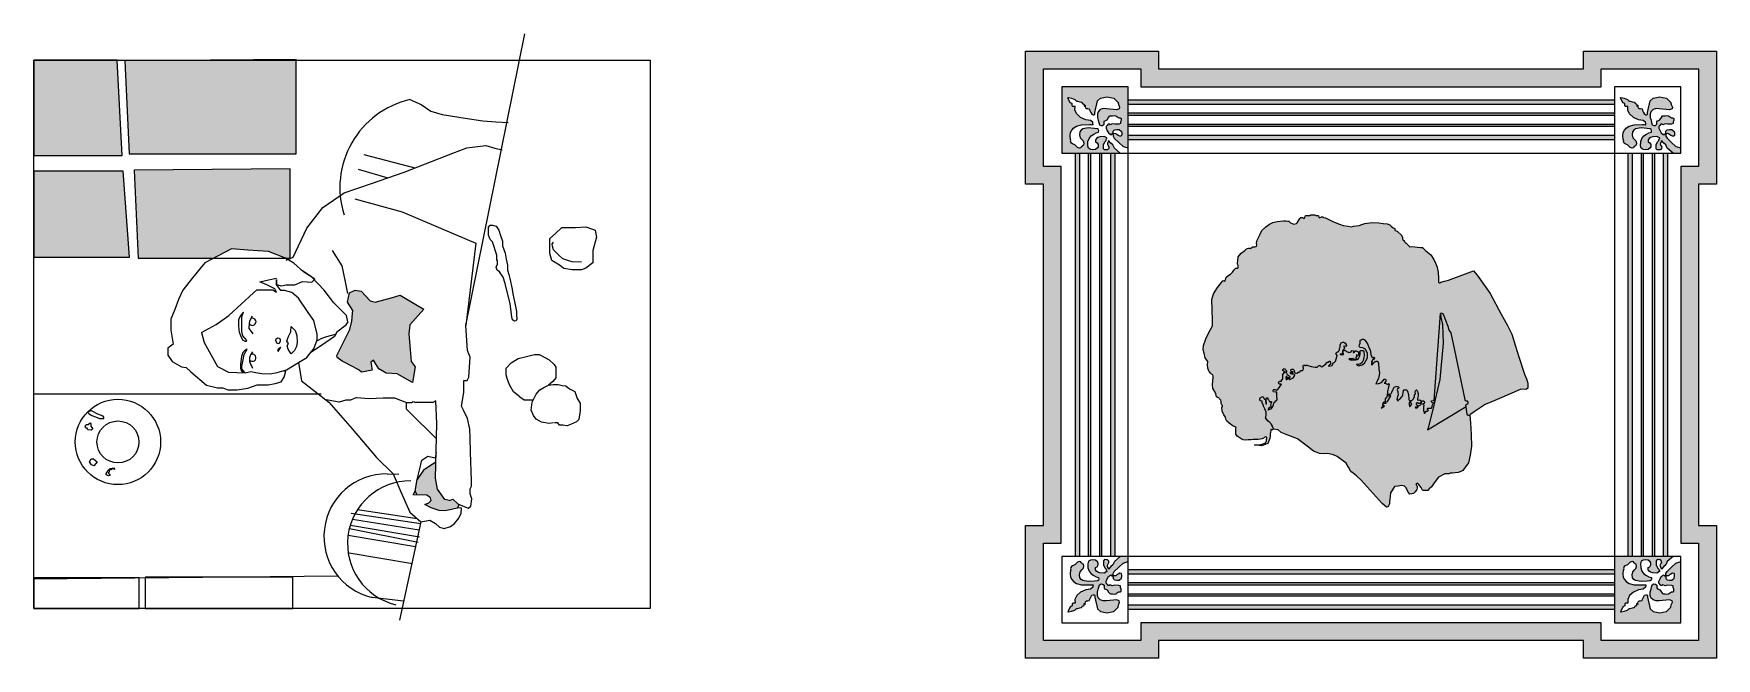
# Model space of a CAD drawing. Header units: millimetres. Extents: x -88727164121 to 1409438023, y -488056698 to 235964078476.
# Drawn here: x -109460113 to -109394898, y 8728153956 to 8728178146 of the extents above; entities that cross this region are included whole.
import ezdxf

# ---------------------------------------------------------------- set-up
doc = ezdxf.new("R2010")
doc.units = ezdxf.units.MM
doc.header["$MEASUREMENT"] = 0
picture_1 = doc.add_image_def('image2.jpg', size_in_pixel=(800, 900))

# ---------------------------------------------------------------- blocks, each defined once
blk = doc.blocks.new('ornament')
for p, q in [((1082.44, 285.1), (1082.2, 284.98)), ((1082.98, 285.36), (1082.44, 285.1)), ((1083.26, 285.64), (1082.98, 285.36)), ((1083.57, 285.94), (1083.26, 285.64)), ((1084.03, 286.07), (1083.57, 285.94)), ((1084.31, 286.03), (1084.03, 286.07)), ((1084.39, 285.81), (1084.31, 286.03)), ((1084.56, 285.7), (1084.39, 285.81)), ((1084.71, 285.59), (1084.56, 285.7)), ((1084.91, 285.45), (1084.71, 285.59)), ((1084.99, 284.99), (1084.91, 285.45)), ((1086.06, 286.13), (1085.93, 285.58)), ((1085.93, 285.58), (1085.94, 284.63)), ((1086.49, 286.41), (1086.06, 286.13)), ((1087.04, 286.48), (1086.49, 286.41)), ((1087.64, 286.42), (1087.04, 286.48)), ((1088.1, 286.03), (1087.64, 286.42)), ((1087.99, 284.87), (1088.24, 285.3)), ((1088.25, 285.77), (1088.1, 286.03)), ((1088.24, 285.3), (1088.25, 285.77)), ((1089.65, 286.52), (1089.44, 286.26)), ((1089.44, 286.26), (1089.46, 285.36)), ((1089.46, 285.36), (1089.73, 284.68)), ((1090.18, 286.5), (1089.65, 286.52)), ((1090.39, 286.49), (1090.18, 286.5)), ((1090.36, 285.23), (1090.51, 285.53)), ((1090.39, 284.94), (1090.36, 285.23)), ((1090.63, 286.19), (1090.39, 286.49)), ((1090.51, 285.53), (1090.68, 285.87)), ((1090.68, 285.87), (1090.63, 286.19)), ((1091.59, 285.35), (1091.13, 284.98)), ((1091.92, 286.08), (1091.59, 285.35)), ((1093.25, 287.24), (1091.92, 286.08)), ((1092.9, 284.81), (1093.87, 285.74)), ((1093.87, 285.74), (1095.02, 286.06)), ((1082, 284.12), (1081.89, 283.33)), ((1081.89, 283.33), (1081.99, 282.58)), ((1081.99, 282.58), (1082.28, 282.06)), ((1082.1, 284.38), (1082, 284.12)), ((1082.1, 284.73), (1082.02, 284.53)), ((1082.02, 284.53), (1082.1, 284.38)), ((1082.2, 284.98), (1082.1, 284.73)), ((1082.28, 282.06), (1082.75, 281.52)), ((1082.75, 281.52), (1083.37, 281.14)), ((1084.04, 283.07), (1084.19, 283.79)), ((1084.12, 282.4), (1084.04, 283.07)), ((1084.39, 282.01), (1084.12, 282.4)), ((1084.19, 283.79), (1084.62, 284.26)), ((1084.79, 281.78), (1084.39, 282.01)), ((1084.62, 284.26), (1084.82, 284.48)), ((1086.02, 281.55), (1084.79, 281.78)), ((1084.82, 284.48), (1084.99, 284.99)), ((1085.94, 284.63), (1086.22, 283.91)), ((1087.42, 281.65), (1086.02, 281.55)), ((1086.22, 283.91), (1086.68, 283.29)), ((1086.68, 283.29), (1087.23, 282.95)), ((1087.23, 282.95), (1087.76, 282.63)), ((1088.08, 281.73), (1087.42, 281.65)), ((1087.62, 284.21), (1087.66, 284.7)), ((1087.86, 283.89), (1087.62, 284.21)), ((1087.66, 284.7), (1087.99, 284.87)), ((1087.76, 282.63), (1088.35, 282.51)), ((1088.18, 283.67), (1087.86, 283.89)), ((1088.33, 281.9), (1088.08, 281.73)), ((1088.65, 283.54), (1088.18, 283.67)), ((1088.4, 282.19), (1088.33, 281.9)), ((1088.35, 282.51), (1088.4, 282.19)), ((1089.6, 283.47), (1088.65, 283.54)), ((1090.2, 283.81), (1089.6, 283.47)), ((1089.73, 284.68), (1090.04, 284.36)), ((1090.03, 281.59), (1090.31, 282.17)), ((1090.05, 281.2), (1090.03, 281.59)), ((1090.04, 284.36), (1090.06, 284.17)), ((1090.06, 284.17), (1090.16, 284.03)), ((1090.16, 284.03), (1090.23, 283.94)), ((1090.23, 283.94), (1090.2, 283.81)), ((1090.31, 282.17), (1090.56, 282.68)), ((1090.53, 284.72), (1090.39, 284.94)), ((1090.6, 284.38), (1090.53, 284.72)), ((1090.56, 282.68), (1091, 283.03)), ((1091.13, 284.98), (1090.6, 284.38)), ((1091, 283.03), (1091.26, 283.07)), ((1091.26, 283.07), (1091.28, 282.88)), ((1091.28, 282.88), (1091.5, 282.84)), ((1091.5, 282.84), (1091.58, 282.71)), ((1091.58, 282.71), (1091.6, 282.47)), ((1091.6, 282.47), (1091.6, 282.39)), ((1091.6, 282.39), (1091.61, 282.25)), ((1091.61, 282.25), (1091.91, 281.95)), ((1091.62, 283.37), (1091.88, 283.84)), ((1091.65, 283.02), (1091.62, 283.37)), ((1091.74, 282.89), (1091.65, 283.02)), ((1092, 282.83), (1091.74, 282.89)), ((1091.88, 283.84), (1092.9, 284.81)), ((1091.91, 281.95), (1092.44, 281.91)), ((1092.23, 282.86), (1092, 282.83)), ((1092.43, 283.06), (1092.23, 282.86)), ((1092.78, 283.24), (1092.43, 283.06)), ((1092.44, 281.91), (1092.98, 281.87)), ((1093.11, 283.42), (1092.78, 283.24)), ((1092.98, 281.87), (1093.48, 282.31)), ((1093.46, 283.37), (1093.11, 283.42)), ((1093.55, 283.27), (1093.46, 283.37)), ((1093.48, 282.31), (1093.57, 282.67)), ((1093.56, 283.03), (1093.55, 283.27)), ((1093.57, 282.67), (1093.56, 283.03)), ((1083.39, 278.38), (1083, 277.54)), ((1083, 277.54), (1083.04, 276.71)), ((1083.37, 281.14), (1084.47, 280.86)), ((1084.29, 279.15), (1083.39, 278.38)), ((1085.45, 279.71), (1084.29, 279.15)), ((1084.47, 280.86), (1086.33, 280.8)), ((1086.53, 279.85), (1085.45, 279.71)), ((1086.24, 277.26), (1086.35, 277.59)), ((1086.33, 280.8), (1086.75, 280.79)), ((1086.35, 277.59), (1086.59, 278.05)), ((1087.02, 280.26), (1086.53, 279.85)), ((1086.59, 278.05), (1086.83, 278.47)), ((1086.75, 280.79), (1087.03, 280.86)), ((1086.83, 278.47), (1087.09, 278.6)), ((1087.07, 280.62), (1087.02, 280.26)), ((1087.03, 280.86), (1087.1, 280.81)), ((1087.1, 280.81), (1087.07, 280.62)), ((1087.09, 278.6), (1087.33, 278.55)), ((1087.33, 278.55), (1087.47, 278.43)), ((1087.47, 278.43), (1087.48, 278.03)), ((1087.48, 278.03), (1087.61, 277.36)), ((1088.08, 279.16), (1088.27, 279.82)), ((1088.08, 278.38), (1088.08, 279.16)), ((1088.26, 277.92), (1088.08, 278.38)), ((1088.72, 277.41), (1088.26, 277.92)), ((1088.27, 279.82), (1088.4, 280.29)), ((1088.4, 280.29), (1088.55, 280.82)), ((1088.55, 280.82), (1088.94, 281.02)), ((1088.94, 281.02), (1089.26, 281.01)), ((1089.26, 281.01), (1089.58, 280.72)), ((1089.58, 280.72), (1089.61, 280.17)), ((1089.61, 280.17), (1089.7, 279.95)), ((1089.7, 279.95), (1089.94, 279.84)), ((1089.94, 279.84), (1090.24, 279.71)), ((1090.24, 280.99), (1090.05, 281.2)), ((1092.48, 277.46), (1090.1, 277.23)), ((1090.49, 280.69), (1090.24, 280.99)), ((1090.24, 279.71), (1090.6, 279.2)), ((1090.71, 280.65), (1090.49, 280.69)), ((1090.6, 279.2), (1090.86, 278.84)), ((1090.94, 280.82), (1090.71, 280.65)), ((1090.86, 278.84), (1091.1, 278.78)), ((1091.29, 280.67), (1090.94, 280.82)), ((1091.1, 278.78), (1091.5, 278.82)), ((1091.44, 280.59), (1091.29, 280.67)), ((1092.04, 280.71), (1091.44, 280.59)), ((1091.5, 278.82), (1091.83, 278.73)), ((1091.83, 278.73), (1092.25, 278.81)), ((1092.91, 280.69), (1092.04, 280.71)), ((1092.25, 278.81), (1092.48, 278.97)), ((1092.48, 278.97), (1092.64, 279.08)), ((1093.01, 277.2), (1092.48, 277.46)), ((1092.64, 279.08), (1092.88, 279.23)), ((1092.88, 279.23), (1093.19, 279.24)), ((1093.28, 280.57), (1092.91, 280.69)), ((1093.19, 279.24), (1093.43, 279.43)), ((1093.29, 280.2), (1093.28, 280.57)), ((1093.44, 279.85), (1093.29, 280.2)), ((1093.43, 279.43), (1093.44, 279.85)), ((1081.91, 275.86), (1081.41, 274.76)), ((1081.41, 274.76), (1081.53, 274.7)), ((1081.53, 274.7), (1082.22, 274.85)), ((1082.35, 276.05), (1081.91, 275.86)), ((1082.22, 274.85), (1082.97, 275.13)), ((1082.37, 276.55), (1082.35, 276.05)), ((1082.52, 276.68), (1082.37, 276.55)), ((1083.04, 276.71), (1082.52, 276.68)), ((1082.97, 275.13), (1083.14, 275.25)), ((1083.14, 275.25), (1083.24, 275.44)), ((1083.24, 275.44), (1083.39, 275.5)), ((1083.39, 275.5), (1083.58, 275.49)), ((1083.58, 275.49), (1084.11, 275.62)), ((1084.11, 275.62), (1084.45, 275.7)), ((1084.45, 275.7), (1084.58, 275.79)), ((1084.58, 275.79), (1084.7, 276.06)), ((1084.58, 275.79), (1084.58, 275.79)), ((1084.7, 276.06), (1084.88, 276.1)), ((1084.88, 276.1), (1085.08, 276.26)), ((1085.08, 276.26), (1085.06, 276.6)), ((1085.06, 276.6), (1085.22, 276.59)), ((1085.22, 276.59), (1085.28, 276.53)), ((1085.28, 276.53), (1085.29, 276.42)), ((1085.29, 276.42), (1085.32, 276.72)), ((1085.32, 276.72), (1085.35, 276.99)), ((1085.35, 276.99), (1085.47, 277.09)), ((1085.47, 277.09), (1085.57, 277.18)), ((1085.57, 277.18), (1085.74, 277.18)), ((1085.74, 277.18), (1085.9, 277.18)), ((1085.9, 277.18), (1086.24, 277.26)), ((1087.61, 277.36), (1087.93, 276.07)), ((1087.93, 276.07), (1088.1, 275.41)), ((1088.1, 275.41), (1088.76, 274.81)), ((1089.4, 277.18), (1088.72, 277.41)), ((1088.76, 274.81), (1089.49, 274.67)), ((1090.1, 277.23), (1089.4, 277.18)), ((1089.49, 274.67), (1090.26, 274.51)), ((1090.26, 274.51), (1090.95, 274.64)), ((1090.95, 274.64), (1091.75, 274.8)), ((1091.75, 274.8), (1092.35, 275.42)), ((1092.35, 275.42), (1092.73, 275.82)), ((1092.73, 275.82), (1092.76, 275.93)), ((1092.76, 275.93), (1092.8, 276.21)), ((1092.8, 276.21), (1092.83, 276.28)), ((1092.83, 276.28), (1092.88, 276.43)), ((1092.88, 276.43), (1093.09, 276.89)), ((1093.09, 276.89), (1093.01, 277.2))]:
    blk.add_line(p, q)

msp = doc.modelspace()

# ---------------------------------------------------------------- hatches: boundary and pattern name
at = {"true_color": 0x000000}
h = msp.add_hatch(color=18, dxfattribs=at)
h.dxf.hatch_style = 1
h.paths.add_polyline_path([(-109450165.1, 8728172908.6), (-109456223.5, 8728172856.5), (-109456066.1, 8728169454.2), (-109453135.7, 8728169454.2), (-109452448, 8728169811.8), (-109451806.6, 8728169767.1), (-109451005, 8728169711.2), (-109450356, 8728169454.2), (-109450165.1, 8728169454.2)])
h.paths.add_polyline_path([(-109456649.1, 8728172819.8), (-109460110.3, 8728172819.8), (-109460110.3, 8728169495.1), (-109456395.5, 8728169495.1)])
h.paths.add_polyline_path([(-109456882.4, 8728177115.5), (-109460110.3, 8728177121.1), (-109460110.3, 8728173433.3), (-109456684.2, 8728173427.7)])
h.paths.add_polyline_path([(-109449942.4, 8728177121.1), (-109453258.5, 8728177121.1), (-109456574.6, 8728177095), (-109456417.1, 8728173498.1), (-109449942.4, 8728173498.1)])
h = msp.add_hatch(color=7)
h.dxf.hatch_style = 1
h.paths.add_polyline_path([(-109394897.7, 8728159104.4), (-109395584.1, 8728159104.4), (-109395584.1, 8728172317.5), (-109394897.7, 8728172317.5), (-109394897.7, 8728177465.4), (-109400045.6, 8728177465.4), (-109400045.6, 8728176779), (-109416519, 8728176779), (-109416519, 8728177465.4), (-109421667, 8728177465.4), (-109421667, 8728172317.5), (-109420980.6, 8728172317.5), (-109420980.6, 8728159104.4), (-109421667, 8728159104.4), (-109421667, 8728153956.5), (-109416519, 8728153956.5), (-109416519, 8728154642.9), (-109400045.6, 8728154642.9), (-109400045.6, 8728153956.5), (-109394897.7, 8728153956.5)])
h.paths.add_polyline_path([(-109399359.3, 8728154642.9), (-109399359.3, 8728155329.3), (-109417205.4, 8728155329.3), (-109417205.4, 8728154642.9), (-109420980.6, 8728154642.9), (-109420980.6, 8728158418), (-109420294.2, 8728158418), (-109420294.2, 8728173003.9), (-109420980.6, 8728173003.9), (-109420980.6, 8728176779), (-109417205.4, 8728176779), (-109417205.4, 8728176092.6), (-109399359.3, 8728176092.6), (-109399359.3, 8728176779), (-109395584.1, 8728176779), (-109395584.1, 8728173003.9), (-109396270.5, 8728173003.9), (-109396270.5, 8728158418), (-109395584.1, 8728158418), (-109395584.1, 8728154642.9)], flags=16)
h.paths.add_polyline_path([(-109398844.5, 8728155329.3), (-109398844.5, 8728155844.1), (-109417693, 8728155844.1), (-109417693, 8728155329.3), (-109420267, 8728155329.3), (-109420267, 8728157903.2), (-109419752.2, 8728157903.2), (-109419752.2, 8728173518.7), (-109420267, 8728173518.7), (-109420267, 8728176092.6), (-109417693, 8728176092.6), (-109417693, 8728175577.8), (-109398844.5, 8728175577.8), (-109398844.5, 8728176092.6), (-109396270.5, 8728176092.6), (-109396270.5, 8728173518.7), (-109396785.3, 8728173518.7), (-109396785.3, 8728157903.2), (-109396270.5, 8728157903.2), (-109396270.5, 8728155329.3)], flags=0)
h.paths.add_polyline_path([(-109397344.4, 8728155771.3), (-109397458.6, 8728155874), (-109397486.9, 8728155986.1), (-109397543.1, 8728156208.7), (-109397565.7, 8728156322.5), (-109397566.8, 8728156391.6), (-109397590.1, 8728156411.6), (-109397631.3, 8728156421.6), (-109397677.2, 8728156399.1), (-109397716.9, 8728156325.9), (-109397759.2, 8728156248), (-109397777, 8728156191.2), (-109397835.2, 8728156177.5), (-109397892.6, 8728156177.1), (-109397929.9, 8728156144.2), (-109397935, 8728156098.1), (-109397940.7, 8728156047.1), (-109397942.4, 8728156066.2), (-109397952, 8728156076.6), (-109397980.9, 8728156078.3), (-109397976.7, 8728156020.2), (-109398010.8, 8728155991.3), (-109398041.8, 8728155985.4), (-109398067.4, 8728155928.1), (-109398143.5, 8728155909.2), (-109398234.9, 8728155886.6), (-109398266.3, 8728155889.2), (-109398291.7, 8728155879.4), (-109398317, 8728155832.6), (-109398468.1, 8728155776.9), (-109398614.5, 8728155746.3), (-109398520.5, 8728155951), (-109398444.8, 8728155983.8), (-109398441, 8728156089.9), (-109398326, 8728156096.4), (-109398334.1, 8728156239.1), (-109398266.3, 8728156383.3), (-109398113, 8728156516), (-109397914.1, 8728156611.4), (-109397727.6, 8728156636.2), (-109397643.5, 8728156706.3), (-109397635.1, 8728156766.8), (-109397630.4, 8728156800.3), (-109397641.7, 8728156808.5), (-109397690.9, 8728156796.4), (-109397761.5, 8728156798.7), (-109398081.3, 8728156808.8), (-109398269.9, 8728156856.6), (-109398376.3, 8728156922.3), (-109398457.7, 8728157014.7), (-109398507.7, 8728157104), (-109398523.4, 8728157232.4), (-109398505.7, 8728157367.8), (-109398487.6, 8728157413.2), (-109398501.6, 8728157438), (-109398487.7, 8728157472.7), (-109398470.2, 8728157516.2), (-109398428.9, 8728157536.5), (-109398336.5, 8728157581.7), (-109398288.5, 8728157628.4), (-109398235.2, 8728157680.2), (-109398156.1, 8728157703), (-109398108.9, 8728157695.4), (-109398094.6, 8728157658.5), (-109398066.8, 8728157639.1), (-109398040.4, 8728157620.7), (-109398005.3, 8728157596.4), (-109397991.6, 8728157517.1), (-109398020.8, 8728157430.7), (-109398056.4, 8728157391.6), (-109398129.2, 8728157311.5), (-109398155.9, 8728157187.6), (-109398141.3, 8728157073.5), (-109398095.2, 8728157005.5), (-109398027.3, 8728156966.7), (-109397816.2, 8728156927.8), (-109397574.9, 8728156944.4), (-109397461.9, 8728156958), (-109397419.7, 8728156986.6), (-109397407.6, 8728157036.4), (-109397416.3, 8728157091.1), (-109397517.3, 8728157111.9), (-109397608.4, 8728157168), (-109397702.1, 8728157225.7), (-109397781.3, 8728157331.4), (-109397829.3, 8728157456.3), (-109397831.7, 8728157617.9), (-109397809.4, 8728157713.1), (-109397735.1, 8728157760.7), (-109397640, 8728157772.6), (-109397537.4, 8728157763.7), (-109397458.7, 8728157695.3), (-109397433.4, 8728157652.1), (-109397434.9, 8728157570.4), (-109397476.5, 8728157496), (-109397534.5, 8728157467.8), (-109397540.4, 8728157383), (-109397498.8, 8728157329.5), (-109397445.3, 8728157290.8), (-109397363.4, 8728157268), (-109397201.1, 8728157256.7), (-109397082.6, 8728157323.7), (-109397092.8, 8728157337.6), (-109397098.6, 8728157314.6), (-109397201.1, 8728157256.7), (-109397363.4, 8728157268), (-109397445.3, 8728157290.8), (-109397498.8, 8728157329.5), (-109397540.4, 8728157383), (-109397534.5, 8728157467.8), (-109397476.5, 8728157496), (-109397434.9, 8728157570.4), (-109397433.4, 8728157652.1), (-109397458.7, 8728157695.3), (-109397537.4, 8728157763.7), (-109397640, 8728157772.6), (-109397735.1, 8728157760.7), (-109397809.4, 8728157713.1), (-109397831.7, 8728157617.9), (-109397829.3, 8728157456.3), (-109397781.3, 8728157331.4), (-109397702.1, 8728157225.7), (-109397608.4, 8728157168), (-109397517.3, 8728157111.9), (-109397416.3, 8728157091.1), (-109397407.6, 8728157036.4), (-109397419.7, 8728156986.6), (-109397461.9, 8728156958), (-109397574.9, 8728156944.4), (-109397816.2, 8728156927.8), (-109398027.3, 8728156966.7), (-109398095.2, 8728157005.5), (-109398141.3, 8728157073.5), (-109398155.9, 8728157187.6), (-109398129.2, 8728157311.5), (-109398056.4, 8728157391.6), (-109398020.8, 8728157430.7), (-109397991.6, 8728157517.1), (-109398005.3, 8728157596.4), (-109398040.4, 8728157620.7), (-109398066.8, 8728157639.1), (-109398094.6, 8728157658.5), (-109398108.9, 8728157695.4), (-109398156.1, 8728157703), (-109398235.2, 8728157680.2), (-109398288.5, 8728157628.4), (-109398336.5, 8728157581.7), (-109398428.9, 8728157536.5), (-109398470.2, 8728157516.2), (-109398487.7, 8728157472.7), (-109398501.6, 8728157438), (-109398487.6, 8728157413.2), (-109398505.7, 8728157367.8), (-109398523.4, 8728157232.4), (-109398507.7, 8728157104), (-109398457.7, 8728157014.7), (-109398376.3, 8728156922.3), (-109398269.9, 8728156856.6), (-109398081.3, 8728156808.8), (-109397761.5, 8728156798.7), (-109397690.9, 8728156796.4), (-109397628.8, 8728156811.6), (-109397635.1, 8728156766.8), (-109397643.5, 8728156706.3), (-109397727.6, 8728156636.2), (-109397914.1, 8728156611.4), (-109398113, 8728156516), (-109398266.3, 8728156383.3), (-109398334.1, 8728156239.1), (-109398326, 8728156096.4), (-109398416.3, 8728156091.3), (-109398441.7, 8728156069.8), (-109398444.8, 8728155983.8), (-109398520.5, 8728155951), (-109398607.1, 8728155762.4), (-109398585.4, 8728155752.4), (-109398468.1, 8728155776.9), (-109398338.3, 8728155824.7), (-109398309.4, 8728155846.7), (-109398285.6, 8728155890.8), (-109398234.9, 8728155886.6), (-109398143.5, 8728155909.2), (-109398085.3, 8728155923.7), (-109398062.7, 8728155938.7), (-109398041.8, 8728155985.4), (-109398010.8, 8728155991.3), (-109397976.7, 8728156020.2), (-109397980.9, 8728156078.3), (-109397937.5, 8728156075.8), (-109397929.9, 8728156144.2), (-109397892.6, 8728156177.1), (-109397835.2, 8728156177.5), (-109397777, 8728156191.2), (-109397759.2, 8728156248), (-109397716.9, 8728156325.9), (-109397677.2, 8728156399.1), (-109397612.5, 8728156430.8), (-109397566.8, 8728156391.6), (-109397565.7, 8728156322.5), (-109397543.1, 8728156208.7), (-109397486.9, 8728155986.1), (-109397458.6, 8728155874), (-109397344.4, 8728155771.3), (-109397220, 8728155746), (-109397087.6, 8728155719.2), (-109396969.8, 8728155742), (-109396832.8, 8728155768.5), (-109396729.6, 8728155875.5), (-109396664.1, 8728155943.5), (-109396659.4, 8728155962.5), (-109396649.4, 8728156022.5), (-109396602.4, 8728156127.9), (-109396615.3, 8728156181), (-109396706.2, 8728156224.7), (-109397114.5, 8728156185.4), (-109397236.1, 8728156176.4), (-109397352, 8728156216.3), (-109397431.8, 8728156303.8), (-109397462.1, 8728156383.6), (-109397462.1, 8728156516.6), (-109397429.9, 8728156630.7), (-109397407, 8728156711.3), (-109397381.4, 8728156801.7), (-109397314, 8728156836), (-109397258.9, 8728156834.1), (-109397203.8, 8728156784.6), (-109397200, 8728156689.6), (-109397184.2, 8728156652.2), (-109397143.4, 8728156633), (-109397090.4, 8728156610.6), (-109397028.8, 8728156523.5), (-109396985.4, 8728156462.3), (-109396943, 8728156452.2), (-109396875.3, 8728156458.1), (-109396818.3, 8728156443.6), (-109396747.2, 8728156457), (-109396706.9, 8728156483.9), (-109396678.7, 8728156502.7), (-109396638.4, 8728156529.6), (-109396584.8, 8728156531.6), (-109396543.3, 8728156563.3), (-109396542.1, 8728156635.4), (-109396567.7, 8728156695.3), (-109396570.1, 8728156758.8), (-109396632.5, 8728156779.6), (-109396782.9, 8728156782.8), (-109396884.7, 8728156763.2), (-109396971.1, 8728156802.5), (-109397030.3, 8728156758.4), (-109397090.8, 8728156831.1), (-109397123.8, 8728156867.7), (-109397127.5, 8728156933.6), (-109397079.1, 8728157034.3), (-109397036.8, 8728157121.7), (-109396960.8, 8728157181.7), (-109396916.8, 8728157187.7), (-109396912.4, 8728157155.6), (-109396863.2, 8728157146.3), (-109396858.5, 8728157084.5), (-109396855.6, 8728157046.6), (-109396804.4, 8728156995.4), (-109396714.4, 8728156989), (-109396620.8, 8728156982.5), (-109396535.5, 8728157057.6), (-109396520.3, 8728157118.5), (-109396521.6, 8728157180.7), (-109396522.4, 8728157222.6), (-109396539.4, 8728157239.1), (-109396599, 8728157248), (-109396656, 8728157217.5), (-109396715.7, 8728157185.7), (-109396761.4, 8728157140.1), (-109396848.4, 8728157160), (-109396850.1, 8728157179.4), (-109396833.6, 8728157156.6), (-109396789.2, 8728157146.4), (-109396749.9, 8728157151.5), (-109396715.7, 8728157185.7), (-109396656, 8728157217.5), (-109396599, 8728157248), (-109396522.7, 8728157236.6), (-109396521.6, 8728157180.7), (-109396520.3, 8728157118.5), (-109396535.5, 8728157057.6), (-109396620.8, 8728156982.5), (-109396714.4, 8728156989), (-109396804.4, 8728156995.4), (-109396855.6, 8728157046.6), (-109396857.5, 8728157071.7), (-109396858.5, 8728157084.5), (-109396861.6, 8728157125.5), (-109396874.2, 8728157148.3), (-109396912.4, 8728157155.6), (-109396916.8, 8728157187.7), (-109396960.8, 8728157181.7), (-109397036.8, 8728157121.7), (-109397079.1, 8728157034.3), (-109397127.5, 8728156933.6), (-109397123.8, 8728156867.7), (-109397090.8, 8728156831.1), (-109397047.6, 8728156779.2), (-109397010.6, 8728156773.1), (-109396971.1, 8728156802.5), (-109396884.7, 8728156763.2), (-109396782.9, 8728156782.8), (-109396632.5, 8728156779.6), (-109396570.1, 8728156758.8), (-109396567.7, 8728156695.3), (-109396542.1, 8728156635.4), (-109396543.3, 8728156563.3), (-109396584.8, 8728156531.6), (-109396638.4, 8728156529.6), (-109396678.7, 8728156502.7), (-109396706.9, 8728156483.9), (-109396747.2, 8728156457), (-109396818.3, 8728156443.6), (-109396875.3, 8728156458.1), (-109396943, 8728156452.2), (-109396985.4, 8728156462.3), (-109397028.8, 8728156523.5), (-109397090.4, 8728156610.6), (-109397143.4, 8728156633), (-109397184.2, 8728156652.2), (-109397200, 8728156689.6), (-109397203.8, 8728156784.6), (-109397258.9, 8728156834.1), (-109397314, 8728156836), (-109397381.4, 8728156801.7), (-109397407, 8728156711.3), (-109397429.9, 8728156630.7), (-109397462.1, 8728156516.6), (-109397462.1, 8728156383.6), (-109397431.8, 8728156303.8), (-109397352, 8728156216.3), (-109397236.1, 8728156176.4), (-109397114.5, 8728156185.4), (-109396706.2, 8728156224.7), (-109396615.3, 8728156181), (-109396602.4, 8728156127.9), (-109396637.5, 8728156049.2), (-109396652.8, 8728156002.3), (-109396662.3, 8728155945.4), (-109396729.6, 8728155875.5), (-109396832.8, 8728155768.5), (-109396969.8, 8728155742), (-109397087.6, 8728155719.2), (-109397220, 8728155746)], flags=0)
h.paths.add_polyline_path([(-109398844.5, 8728157903.2), (-109417693, 8728157903.2), (-109417693, 8728173518.7), (-109398844.5, 8728173518.7)], flags=0)
h.paths.add_polyline_path([(-109404722.9, 8728161226.9), (-109404799.7, 8728161194.5), (-109404908.4, 8728161148.7), (-109405039.2, 8728161136.7), (-109405124.4, 8728161129.6), (-109405219.8, 8728161129.1), (-109405263.1, 8728161106), (-109405310.6, 8728161104.7), (-109405426, 8728161106.5), (-109405660.5, 8728160970.3), (-109405839, 8728160755.9), (-109405889.8, 8728160676.9), (-109405940.7, 8728160597.5), (-109406039.4, 8728160509), (-109406052.3, 8728160451), (-109406098.3, 8728160449.4), (-109406187.3, 8728160450.3), (-109406243.6, 8728160451.1), (-109406280.3, 8728160462.9), (-109406337.7, 8728160567.8), (-109406437.3, 8728160704.5), (-109406463.7, 8728160724.3), (-109406503.5, 8728160727.1), (-109406542.3, 8728160715.7), (-109406522.9, 8728160649.6), (-109406485.4, 8728160620.4), (-109406488.3, 8728160548.1), (-109406504.4, 8728160499.8), (-109406518.3, 8728160458), (-109406543.9, 8728160441.6), (-109406566.5, 8728160408.1), (-109406635.5, 8728160338.5), (-109406704.3, 8728160326.3), (-109406775.9, 8728160313.5), (-109406841.7, 8728160392.6), (-109406912.9, 8728160554.7), (-109406989, 8728160621), (-109407087.9, 8728160647.9), (-109407247.1, 8728160628.8), (-109407369.1, 8728160614.1), (-109407449.7, 8728160481.2), (-109407521.8, 8728160362.4), (-109407537.1, 8728160232.2), (-109407551.2, 8728160112.1), (-109407563.2, 8728160010.3), (-109407571.5, 8728159940.2), (-109407609.6, 8728159859.6), (-109407629.8, 8728159817), (-109407686.7, 8728159814.6), (-109407844, 8728159948), (-109408661.6, 8728160855.5), (-109408843.2, 8728161020.7), (-109408968.7, 8728161121.8), (-109409061.9, 8728161196.9), (-109409152.9, 8728161360.7), (-109409241.5, 8728161520), (-109409598.2, 8728161777.8), (-109409730.3, 8728161831.8), (-109409787.3, 8728161855.1), (-109409962.2, 8728161889.3), (-109410101.8, 8728161869.8), (-109410283.6, 8728161886.5), (-109410412.1, 8728161937.6), (-109410512.5, 8728161977.5), (-109410758.8, 8728162177.4), (-109411135.4, 8728162459.7), (-109411500.8, 8728162597.6), (-109411759.9, 8728162698.8), (-109411877.1, 8728162807.4), (-109412074.7, 8728162831.9), (-109412093.1, 8728162798.3), (-109412145.2, 8728162817.6), (-109412159.2, 8728162816.3), (-109412165.1, 8728162807.7), (-109412165.9, 8728162777.5), (-109412173.1, 8728162703.4), (-109412186.6, 8728162660.2), (-109412195.7, 8728162551.1), (-109412201.5, 8728162481.2), (-109412225.9, 8728162408.6), (-109412283.8, 8728162273.4), (-109412363.9, 8728162243.9), (-109412450, 8728162212.1), (-109412533.4, 8728162189), (-109412615.4, 8728162196.9), (-109412753.6, 8728162210.3), (-109412790.8, 8728162223.6), (-109412749, 8728162227.5), (-109412631.4, 8728162224.9), (-109412506.4, 8728162248.9), (-109412439, 8728162273.1), (-109412374.6, 8728162296.3), (-109412352.7, 8728162338.4), (-109412335.8, 8728162371), (-109412327.5, 8728162433.1), (-109412319.4, 8728162493.4), (-109412335.9, 8728162521.6), (-109412354.8, 8728162531.1), (-109412373.2, 8728162532.4), (-109412427.4, 8728162497.8), (-109412500.8, 8728162452.7), (-109412571.9, 8728162442.5), (-109412650.5, 8728162431.3), (-109412853.2, 8728162425.6), (-109412922.1, 8728162418.7), (-109413045.1, 8728162411.7), (-109413157.2, 8728162405.2), (-109413235.2, 8728162415.9), (-109413310.3, 8728162459.5), (-109413397.5, 8728162510.1), (-109413474.3, 8728162560.5), (-109413519.4, 8728162638.1), (-109413526.6, 8728162703), (-109413519.4, 8728162811.3), (-109413515.4, 8728162870.6), (-109413512.6, 8728162913.3), (-109413622.2, 8728162941.2), (-109413782.7, 8728163067.5), (-109413871.8, 8728163137.7), (-109413914.3, 8728163213.7), (-109413926.9, 8728163289.5), (-109413982.8, 8728163388.8), (-109414048, 8728163529.6), (-109414057.1, 8728163670), (-109414033.4, 8728163706.5), (-109414036.3, 8728163743.3), (-109414047, 8728163766.4), (-109414074.7, 8728163791.8), (-109414087.4, 8728163846.1), (-109414086.2, 8728163908.6), (-109414104.7, 8728163959.4), (-109414140.5, 8728163996.4), (-109414182.6, 8728164039.9), (-109414232.9, 8728164057.3), (-109414266.9, 8728164084.7), (-109414278.6, 8728164134.9), (-109414293.6, 8728164199.4), (-109414326.5, 8728164257.6), (-109414417.7, 8728164400.2), (-109414430.9, 8728164554.4), (-109414404.5, 8728164840.4), (-109414400.5, 8728164884.2), (-109414417.2, 8728164935.5), (-109414460.4, 8728164960.9), (-109414506.6, 8728165000.4), (-109414549.1, 8728165058.6), (-109414584.1, 8728165122), (-109414600.7, 8728165194.9), (-109414612.4, 8728165322.1), (-109414607.5, 8728165452.6), (-109414640.6, 8728165499.4), (-109414706.6, 8728165592.7), (-109414753.4, 8728165768.1), (-109414790.5, 8728165907), (-109414769, 8728166066), (-109414688.9, 8728166329), (-109414588.7, 8728166519.9), (-109414512, 8728166665.7), (-109414425.4, 8728166830.5), (-109414421.5, 8728167055), (-109414433.7, 8728167451.8), (-109414445.8, 8728167850.8), (-109414382, 8728168070.1), (-109414231.7, 8728168317.9), (-109414080, 8728168515.2), (-109414041.9, 8728168564.8), (-109414007.3, 8728168586.4), (-109413983.5, 8728168577.7), (-109413952.6, 8728168566.3), (-109413939.9, 8728168572.1), (-109413928.8, 8728168596.7), (-109413915, 8728168627.3), (-109413913.1, 8728168648.1), (-109413911.1, 8728168672.6), (-109413890, 8728168717.3), (-109413842, 8728168753.9), (-109413786.7, 8728168796.1), (-109413721.8, 8728168828.7), (-109413649.3, 8728168910.4), (-109413580.6, 8728168995.9), (-109413561.1, 8728169029.1), (-109413541.3, 8728169062.9), (-109413459.9, 8728169059.2), (-109413440.4, 8728169066.4), (-109413426.3, 8728169120.9), (-109413426, 8728169157.9), (-109413435.1, 8728169187.4), (-109413451.9, 8728169201.5), (-109413461.6, 8728169272), (-109413449.4, 8728169349.3), (-109413437.3, 8728169426.6), (-109413432.3, 8728169458.5), (-109413425.4, 8728169502.2), (-109413317.1, 8728169651.4), (-109413170.2, 8728169750.3), (-109413101.1, 8728169814.4), (-109413068.8, 8728169826.1), (-109413035.2, 8728169838.2), (-109413002.6, 8728169835), (-109412967, 8728169831.5), (-109412862.7, 8728169886.3), (-109412787.4, 8728169896.7), (-109412745, 8728169902.5), (-109412727.8, 8728169909.5), (-109412717.9, 8728169923.4), (-109412712.8, 8728169965), (-109412719.6, 8728170030.3), (-109412691.3, 8728170148.2), (-109412580.5, 8728170381), (-109412512.8, 8728170523.5), (-109412364.3, 8728170667.2), (-109412218, 8728170769.3), (-109412081.6, 8728170827.8), (-109411914.8, 8728170874.1), (-109411672, 8728170898.9), (-109411580.1, 8728170893.8), (-109411504.7, 8728170886.5), (-109411458.9, 8728170882), (-109411397.9, 8728170823.7), (-109411341.6, 8728170791.7), (-109411271.5, 8728170775.8), (-109411220.5, 8728170783.7), (-109411170.6, 8728170791.5), (-109411148.3, 8728170826), (-109411080.6, 8728170923.1), (-109411033.8, 8728170983.6), (-109410999, 8728171028.7), (-109410962.4, 8728171031.7), (-109410931.4, 8728171034.2), (-109410912.4, 8728171018.4), (-109410882, 8728170993.3), (-109410853.2, 8728170995.9), (-109410843.1, 8728171022), (-109410830.5, 8728171110.2), (-109410792.8, 8728171107.9), (-109410727.6, 8728171103.8), (-109410658.6, 8728171110.9), (-109410608.7, 8728171133.8), (-109410576.5, 8728171131.7), (-109410523.3, 8728171127.9), (-109410470, 8728171137.3), (-109410420.3, 8728171108.5), (-109410391.6, 8728171108), (-109410347.6, 8728171107.3), (-109410317.8, 8728171106.9), (-109410307.4, 8728171035.1), (-109410280.5, 8728171019), (-109410253.6, 8728171023.3), (-109410210.6, 8728171045.9), (-109410174.6, 8728171064.8), (-109410124.6, 8728171030.8), (-109410039.7, 8728171010.4), (-109409889.1, 8728170937.1), (-109409731.8, 8728170860.6), (-109409496.6, 8728170770), (-109409366.3, 8728170719.8), (-109409172.1, 8728170688.8), (-109409055.9, 8728170670.3), (-109408962.3, 8728170691.6), (-109408737, 8728170723.3), (-109408632.1, 8728170755.9), (-109408521.6, 8728170790.2), (-109408240.4, 8728170835.3), (-109407984.6, 8728170817), (-109407808.3, 8728170792.9), (-109407658.7, 8728170779.8), (-109407548.2, 8728170740), (-109407495.7, 8728170692.9), (-109407426.6, 8728170630.8), (-109407363.5, 8728170598.6), (-109407362, 8728170537.6), (-109407348.6, 8728170525.5), (-109407308, 8728170516.9), (-109407262.5, 8728170501.6), (-109407225.8, 8728170464.9), (-109407119.3, 8728170358.3), (-109407062.4, 8728170272), (-109407059.9, 8728170219.7), (-109407052.4, 8728170161.9), (-109407035.3, 8728170145.2), (-109406995.6, 8728170127.2), (-109406974.2, 8728170077.5), (-109406929.6, 8728170043.1), (-109406869.5, 8728169986), (-109406817.3, 8728169936.4), (-109406798.6, 8728169904.5), (-109406771.1, 8728169897.7), (-109406731.1, 8728169901.4), (-109406585.6, 8728169888.4), (-109406473.6, 8728169878.3), (-109406367.4, 8728169868.8), (-109406290.4, 8728169861.9), (-109406182.8, 8728169767.1), (-109406096.6, 8728169691.2), (-109405961.3, 8728169583.9), (-109405849.9, 8728169397.4), (-109405773.1, 8728169228.3), (-109405723.8, 8728169098.8), (-109405706.3, 8728169032.6), (-109405673.8, 8728168909.1), (-109405671.4, 8728168659.8), (-109405670.9, 8728168603.3), (-109405663.8, 8728168520.4), (-109405634.1, 8728168497.7), (-109405608.5, 8728168497.7), (-109405578.5, 8728168517.7), (-109405430.3, 8728168561.7), (-109405283, 8728168605.4), (-109405173.6, 8728168637.8), (-109404308.1, 8728168964.9), (-109404167.4, 8728168792.1), (-109403663.7, 8728168089.1), (-109403232, 8728167283.2), (-109403010.2, 8728166869.2), (-109402823.3, 8728166503.6), (-109402677.4, 8728166039.7), (-109402549, 8728165631.2), (-109402337, 8728164956.9), (-109402250.3, 8728164782.7), (-109402207.2, 8728164610.3), (-109402207.2, 8728164466.7), (-109402207.2, 8728164413.3), (-109402253.3, 8728164378.2), (-109402301.7, 8728164368.5), (-109402472.5, 8728164375.8), (-109402736.7, 8728164260.1), (-109403479.3, 8728163945.8), (-109403858.2, 8728163785.4), (-109404281.7, 8728163497.8), (-109404446.8, 8728163385.7), (-109404433.5, 8728163229.4), (-109404417.2, 8728162872.3), (-109404405.2, 8728162608), (-109404385.3, 8728162173.1), (-109404444, 8728161823.5), (-109404507.9, 8728161521), (-109404609.4, 8728161382.1), (-109404658.7, 8728161314.6)], flags=0)
h.paths.add_polyline_path([(-109406091.1, 8728163583.8), (-109406090.5, 8728163583.1), (-109406093.1, 8728163607.3)], flags=0)
h.paths.add_polyline_path([(-109404599.5, 8728163705.2), (-109406094.4, 8728162808.1), (-109406068.8, 8728162884.4), (-109406035.7, 8728162982.6), (-109405889.5, 8728163598), (-109405806.6, 8728163946.5), (-109405921.8, 8728163923.2), (-109405947.7, 8728163913), (-109405930, 8728163868), (-109405860.2, 8728163853.8), (-109405899.2, 8728163772.2), (-109405922.7, 8728163648.3), (-109405945.4, 8728163646.8), (-109405921.5, 8728163654.6), (-109405899.2, 8728163772.2), (-109405860.2, 8728163853.8), (-109405930, 8728163868), (-109405949.5, 8728163917.6), (-109405831.8, 8728163941.4), (-109405588.6, 8728167311.9), (-109405549.9, 8728167328.6), (-109405488.5, 8728167290.7), (-109405443.1, 8728167210.9), (-109405376.8, 8728167038.9), (-109405287.7, 8728166807.9), (-109405253.1, 8728166665.9), (-109405173.8, 8728166563.2), (-109404983.2, 8728165644.1), (-109404635, 8728163965.8), (-109404617.3, 8728163927.1), (-109404576.4, 8728163913.8), (-109404541, 8728163913.8), (-109404520, 8728163880.6), (-109404512.2, 8728163842.8), (-109404532.1, 8728163829.7), (-109404609.8, 8728163778.5)], flags=0)
h.paths.add_polyline_path([(-109412371, 8728163953.7), (-109412373.2, 8728163931), (-109412366.2, 8728163902.8), (-109412358, 8728163870.3), (-109412352.6, 8728163807.4), (-109412335.4, 8728163794.8), (-109412333.7, 8728163815.6), (-109412329.2, 8728163869.6), (-109412344.1, 8728163919.7), (-109412337.9, 8728163989.5), (-109412349.6, 8728163989.8)], flags=0)
h.paths.add_polyline_path([(-109406569, 8728163676), (-109406558.5, 8728163656.8), (-109406487.2, 8728163654.7), (-109406484.5, 8728163658.5), (-109406485, 8728163678)], flags=0)
h.paths.add_polyline_path([(-109406232.9, 8728163458.4), (-109406220.7, 8728163452.6), (-109406220, 8728163469.6)], flags=0)
h.paths.add_polyline_path([(-109406251, 8728163790.1), (-109406281.3, 8728163809.8), (-109406253.7, 8728163810.7), (-109406225.6, 8728163830.9), (-109406213.3, 8728163866.8), (-109406223.3, 8728163910.7), (-109406266, 8728163929.7), (-109406310.6, 8728163921.6), (-109406318.6, 8728163893.1), (-109406293.3, 8728163941.9), (-109406245.8, 8728163920.7), (-109406223.3, 8728163910.7), (-109406208, 8728163843.6), (-109406257, 8728163808.3)], flags=0)
h.paths.add_polyline_path([(-109406487.3, 8728163756.3), (-109406491.6, 8728163764.5), (-109406523.7, 8728163776.8), (-109406529, 8728163820.4), (-109406489.4, 8728163854), (-109406455.6, 8728163849.1), (-109406452.7, 8728163849.2), (-109406451.5, 8728163827), (-109406440.2, 8728163821.4), (-109406404.2, 8728163818.8), (-109406373.6, 8728163829), (-109406361.3, 8728163842.9), (-109406352, 8728163872.6), (-109406347.8, 8728163912.1), (-109406352.9, 8728163940.1), (-109406362.6, 8728163950.7), (-109406391.5, 8728163949.1), (-109406430.7, 8728163961.8), (-109406454.5, 8728163956.6), (-109406484.3, 8728163962), (-109406474.3, 8728164013.6), (-109406458.4, 8728164123.7), (-109406456.6, 8728164207.3), (-109406489.2, 8728164312.3), (-109406521.1, 8728164348.9), (-109406553.3, 8728164320.7), (-109406573.1, 8728164263.5), (-109406562.7, 8728164198.9), (-109406597, 8728164167.7), (-109406599, 8728164094.3), (-109406641.3, 8728164007.5), (-109406698.4, 8728163936.1), (-109406738, 8728163945.8), (-109406744.6, 8728163918.6), (-109406756, 8728163872), (-109406734.3, 8728163842), (-109406704.4, 8728163829.6), (-109406714.8, 8728163784.8), (-109406779.8, 8728163697.1), (-109406806.4, 8728163785.5), (-109406801.5, 8728163873.8), (-109406768.7, 8728163885), (-109406769.3, 8728163901), (-109406770.5, 8728163933.6), (-109406783.4, 8728163939.5), (-109406813.6, 8728163953.3), (-109406817.1, 8728164013.2), (-109406825.1, 8728164148), (-109406852.1, 8728164264.9), (-109406882.8, 8728164326), (-109406908.4, 8728164349.8), (-109406924.1, 8728164351.5), (-109406951.7, 8728164354.6), (-109407011.3, 8728164361.1), (-109407017.4, 8728164325.4), (-109407033.4, 8728164232.4), (-109407045.2, 8728164163.5), (-109407077.7, 8728164096.5), (-109407164.3, 8728163990.1), (-109407216.2, 8728163961.3), (-109407226.2, 8728163925.7), (-109407258, 8728163942.8), (-109407285.8, 8728163981.6), (-109407269.8, 8728164013.8), (-109407266, 8728164032.7), (-109407252.4, 8728164100.7), (-109407230.1, 8728164159.2), (-109407232.7, 8728164180.2), (-109407239.8, 8728164236.7), (-109407246.6, 8728164291.1), (-109407267, 8728164349.4), (-109407258.2, 8728164394.1), (-109407222.3, 8728164403.8), (-109407209.7, 8728164455.3), (-109407227.2, 8728164477.6), (-109407266, 8728164475.7), (-109407287, 8728164490.2), (-109407343.7, 8728164474.7), (-109407386.4, 8728164463.1), (-109407426.2, 8728164376.2), (-109407477.2, 8728164259.3), (-109407503, 8728164200.2), (-109407558, 8728164182.7), (-109407599, 8728164186.9), (-109407614.6, 8728164185.7), (-109407630.9, 8728164168.2), (-109407639.4, 8728164142.9), (-109407627.3, 8728164121.2), (-109407601.4, 8728164112.7), (-109407564, 8728164132), (-109407512.5, 8728164132), (-109407640.8, 8728163898.5), (-109407709.1, 8728163880.3), (-109407690.7, 8728163829.4), (-109407768.1, 8728163838.4), (-109407793.5, 8728163831.9), (-109407811.2, 8728163817.7), (-109407818.9, 8728163798.2), (-109407810.6, 8728163763.9), (-109407799.4, 8728163740.9), (-109407765.3, 8728163740.1), (-109407781.8, 8728163708.6), (-109407886.6, 8728163639.2), (-109407861.3, 8728163669.6), (-109407831.3, 8728163705.6), (-109407823.8, 8728163749.2), (-109407835.8, 8728163791.2), (-109407822.3, 8728163843.7), (-109407787.8, 8728163875.2), (-109407733.8, 8728163897.7), (-109407733.8, 8728163959.3), (-109407733.8, 8728164002.8), (-109407664, 8728164077.2), (-109407658.8, 8728164140.9), (-109407646.8, 8728164287.9), (-109407603.3, 8728164474), (-109407576.8, 8728164550.1), (-109407586.1, 8728164594.8), (-109407639.7, 8728164559.1), (-109407696, 8728164593.9), (-109407743.5, 8728164607.9), (-109407774.2, 8728164606), (-109407741.6, 8728164636.8), (-109407707.2, 8728164688), (-109407705.3, 8728164727.2), (-109407715.4, 8728164764.3), (-109407773.8, 8728164762.8), (-109407810, 8728164719.3), (-109407881, 8728164634.1), (-109407980.3, 8728164596.2), (-109408091.6, 8728164592.4), (-109408058.4, 8728164662.5), (-109407987.8, 8728164811.7), (-109407966.1, 8728164922.9), (-109407947.2, 8728165019.9), (-109407980.3, 8728165135.9), (-109407997.1, 8728165388.5), (-109408023.9, 8728165448.4), (-109408045.4, 8728165467.3), (-109408075.7, 8728165460.9), (-109408118.6, 8728165452), (-109408180, 8728165401.4), (-109408227.3, 8728165333.9), (-109408256.8, 8728165321.7), (-109408270.8, 8728165428.2), (-109408227.3, 8728165498.3), (-109408174.8, 8728165547.1), (-109408143.7, 8728165576), (-109408140.9, 8728165597.1), (-109408167.4, 8728165615.6), (-109408185, 8728165611.2), (-109408218.2, 8728165602.9), (-109408240.7, 8728165597.2), (-109408287.2, 8728165722.8), (-109408315.4, 8728165899), (-109408366.1, 8728165992.1), (-109408405.8, 8728166111.7), (-109408475, 8728166206.8), (-109408538.2, 8728166293.8), (-109408568.9, 8728166314), (-109408606.7, 8728166320.1), (-109408624.2, 8728166317.5), (-109408652.3, 8728166288.5), (-109408685.7, 8728166285.9), (-109408698.9, 8728166255.1), (-109408706.6, 8728166157), (-109408724.7, 8728166099.8), (-109408742.1, 8728166045), (-109408729, 8728166015.5), (-109408698.6, 8728165991.1), (-109408593.5, 8728165977.2), (-109408489.2, 8728165927.6), (-109408417, 8728165759.8), (-109408421.4, 8728165597.1), (-109408480.5, 8728165481.5), (-109408538.7, 8728165385.8), (-109408618.7, 8728165317.1), (-109408755.3, 8728165285.1), (-109408815.2, 8728165305), (-109408850.3, 8728165334.2), (-109408812.9, 8728165334.9), (-109408766.3, 8728165329.4), (-109408690.9, 8728165356.8), (-109408630.6, 8728165409), (-109408579.4, 8728165492.5), (-109408562.1, 8728165606.5), (-109408550.2, 8728165685.2), (-109408554.3, 8728165847.3), (-109408576.1, 8728165878.2), (-109408599, 8728165879.6), (-109408624.6, 8728165881.1), (-109408656.8, 8728165883.1), (-109408670.6, 8728165875.7), (-109408708.5, 8728165855.4), (-109408707.1, 8728165795.9), (-109408705.7, 8728165737.7), (-109408728.3, 8728165640), (-109408772.8, 8728165573.6), (-109408824, 8728165529.9), (-109408882.7, 8728165513.1), (-109408940.7, 8728165509.8), (-109408964.3, 8728165522), (-109408991.9, 8728165521.5), (-109409082.6, 8728165519.8), (-109409135.5, 8728165551.8), (-109409015.5, 8728165551.7), (-109408967.2, 8728165561.1), (-109408951.4, 8728165538), (-109408926.2, 8728165527.7), (-109408900, 8728165529.1), (-109408861.2, 8728165531.2), (-109408840.2, 8728165544.3), (-109408837, 8728165560.6), (-109408849.1, 8728165573.7), (-109408883.1, 8728165583.3), (-109408868.8, 8728165610.9), (-109408856.7, 8728165634.2), (-109408834.7, 8728165635.7), (-109408837, 8728165668.6), (-109408839.9, 8728165710), (-109408817.7, 8728165697.1), (-109408791.8, 8728165682), (-109408763.4, 8728165702.1), (-109408768.4, 8728165749), (-109408762.5, 8728165772.5), (-109408770, 8728165806.8), (-109408784.8, 8728165822.6), (-109408808.7, 8728165838.2), (-109408852.9, 8728165867.1), (-109408888.9, 8728165861.2), (-109408914, 8728165846.1), (-109408915.2, 8728165812.4), (-109408967.6, 8728165784.2), (-109408964.3, 8728165794.4), (-109408975.1, 8728165794.1), (-109408960.3, 8728165806.7), (-109408954.5, 8728165824.3), (-109408943.6, 8728165857.8), (-109408972.6, 8728165867.3), (-109409008.3, 8728165878.9), (-109409043.2, 8728165865.6), (-109409055.9, 8728165828.4), (-109409091, 8728165818.5), (-109409142.6, 8728165803.9), (-109409185, 8728165826.4), (-109409230, 8728165833.1), (-109409256.4, 8728165865.9), (-109409283.7, 8728165886.8), (-109409334.5, 8728165878.8), (-109409347.4, 8728165859.7), (-109409370.3, 8728165843.6), (-109409373.4, 8728165807.2), (-109409363.8, 8728165789.2), (-109409346.2, 8728165756.2), (-109409351, 8728165754), (-109409349.3, 8728165722.2), (-109409401.3, 8728165719.5), (-109409437.2, 8728165715), (-109409494.4, 8728165724.7), (-109409474.1, 8728165752.4), (-109409453, 8728165737), (-109409430.2, 8728165737.7), (-109409381.5, 8728165739.4), (-109409358.6, 8728165750.3), (-109409369.7, 8728165773.7), (-109409381.4, 8728165798.1), (-109409402.7, 8728165842.6), (-109409354.4, 8728165902.1), (-109409323.6, 8728165924), (-109409301.4, 8728165990.7), (-109409319.8, 8728166004.9), (-109409343.2, 8728166022.9), (-109409341.2, 8728166045.3), (-109409319.8, 8728166043.4), (-109409245.3, 8728166037), (-109409232.5, 8728166065.3), (-109409254.3, 8728166107.7), (-109409256.9, 8728166150.1), (-109409303.9, 8728166192), (-109409346.7, 8728166193.7), (-109409377.6, 8728166195), (-109409432.8, 8728166170.6), (-109409472.1, 8728166077.5), (-109409472.1, 8728166006.5), (-109409496.8, 8728165961), (-109409506.3, 8728165887.1), (-109409546.2, 8728165854), (-109409594.1, 8728165814.3), (-109409626.8, 8728165787.1), (-109409638.7, 8728165754.4), (-109409634.8, 8728165731.2), (-109409619.6, 8728165716.1), (-109409589.6, 8728165686.4), (-109409592.5, 8728165670.7), (-109409600.5, 8728165627.6), (-109409616.3, 8728165604.9), (-109409623.6, 8728165574.2), (-109409638.9, 8728165509.5), (-109409649.4, 8728165472.7), (-109409696.1, 8728165413.5), (-109409752.7, 8728165398.5), (-109409758.4, 8728165356.4), (-109409789.5, 8728165300.3), (-109409898.1, 8728165270.6), (-109409915.3, 8728165271.5), (-109409929.8, 8728165291.8), (-109409900.9, 8728165314.4), (-109409863.3, 8728165343.7), (-109409848.2, 8728165368.1), (-109409843.5, 8728165386.5), (-109409857.5, 8728165418.1), (-109409858.2, 8728165442.3), (-109409868.5, 8728165460.6), (-109409893.4, 8728165460.6), (-109409922, 8728165445.2), (-109409934.6, 8728165428.7), (-109409965.1, 8728165421.4), (-109409998, 8728165413.6), (-109410017.9, 8728165397), (-109410026.1, 8728165378.8), (-109410025.7, 8728165356), (-109410078, 8728165326.2), (-109410182.6, 8728165243.7), (-109410231, 8728165258.1), (-109410240.2, 8728165279.5), (-109410265.8, 8728165294.4), (-109410290.9, 8728165293), (-109410341.2, 8728165260.3), (-109410364.4, 8728165225.5), (-109410448.4, 8728165236.1), (-109410604.5, 8728165255.8), (-109410726.2, 8728165298.9), (-109410759.7, 8728165311.4), (-109410795.9, 8728165309.4), (-109410826.9, 8728165290.7), (-109410860, 8728165310.8), (-109410901.3, 8728165305.4), (-109410913.1, 8728165282.7), (-109410913.3, 8728165244.9), (-109410896.5, 8728165197.8), (-109410913.3, 8728165107.4), (-109410976.4, 8728165103), (-109411016.1, 8728165098), (-109411028.7, 8728165080.5), (-109411014.6, 8728165059.6), (-109411092.5, 8728165034.9), (-109411176.3, 8728164990.7), (-109411219.3, 8728165015), (-109411239, 8728165026.2), (-109411246.3, 8728165055.8), (-109411259.1, 8728165074.7), (-109411264.8, 8728165102), (-109411277.3, 8728165128.2), (-109411300.8, 8728165150.5), (-109411319.6, 8728165157.6), (-109411355.2, 8728165151.8), (-109411378.1, 8728165139.3), (-109411389.4, 8728165126.6), (-109411389.8, 8728165096.5), (-109411377.5, 8728165071.7), (-109411362.8, 8728165068.7), (-109411344.6, 8728165046.6), (-109411300, 8728165047.5), (-109411307.5, 8728165017.8), (-109411317.4, 8728165019.1), (-109411305.5, 8728165025.7), (-109411300, 8728165047.5), (-109411364.7, 8728165046.2), (-109411399.3, 8728165115.5), (-109411369, 8728165149.5), (-109411327, 8728165156.4), (-109411310, 8728165159.1), (-109411268.6, 8728165120), (-109411259.1, 8728165074.7), (-109411246.3, 8728165055.8), (-109411239, 8728165026.2), (-109411210.2, 8728165009.9), (-109411154.8, 8728165002), (-109411092.5, 8728165034.9), (-109411040, 8728165051.6), (-109411018.9, 8728165065.9), (-109411038.7, 8728165095.2), (-109410994.3, 8728165100.7), (-109410976.4, 8728165103), (-109410938.8, 8728165105.6), (-109410909.6, 8728165127.4), (-109410896.5, 8728165197.8), (-109410906.9, 8728165226.8), (-109410921.2, 8728165266.9), (-109410901.3, 8728165305.4), (-109410880, 8728165308.2), (-109410860, 8728165310.8), (-109410842.1, 8728165299.9), (-109410816.8, 8728165296.8), (-109410779.8, 8728165319), (-109410726.2, 8728165298.9), (-109410604.5, 8728165255.8), (-109410448.4, 8728165236.1), (-109410364.4, 8728165225.5), (-109410341.2, 8728165260.3), (-109410312.7, 8728165278.8), (-109410277.9, 8728165301.5), (-109410240.2, 8728165279.5), (-109410231, 8728165258.1), (-109410198.7, 8728165248.5), (-109410159.9, 8728165261.6), (-109410078, 8728165326.2), (-109410025.7, 8728165356), (-109410026.7, 8728165406.8), (-109409979.7, 8728165418), (-109409934.6, 8728165428.7), (-109409910.3, 8728165460.6), (-109409858.8, 8728165460.6), (-109409857.5, 8728165418.1), (-109409840.7, 8728165380.1), (-109409866.1, 8728165339.2), (-109409885.7, 8728165326.2), (-109409921, 8728165298.7), (-109409924.6, 8728165284.6), (-109409915.3, 8728165271.5), (-109409898.1, 8728165270.6), (-109409789.5, 8728165300.3), (-109409758.4, 8728165356.4), (-109409752.7, 8728165398.5), (-109409710.1, 8728165409.8), (-109409680.1, 8728165433.8), (-109409649.4, 8728165472.7), (-109409638.9, 8728165509.5), (-109409623.6, 8728165574.2), (-109409616.3, 8728165604.9), (-109409600.5, 8728165627.6), (-109409589.6, 8728165686.4), (-109409619.6, 8728165716.1), (-109409643.9, 8728165740.2), (-109409626.8, 8728165787.1), (-109409594.1, 8728165814.3), (-109409546.2, 8728165854), (-109409506.3, 8728165887.1), (-109409496.8, 8728165961), (-109409472.1, 8728166006.5), (-109409472.1, 8728166077.5), (-109409432.8, 8728166170.6), (-109409377.6, 8728166195), (-109409346.7, 8728166193.7), (-109409303.9, 8728166192), (-109409256.9, 8728166150.1), (-109409254.3, 8728166107.7), (-109409232.5, 8728166065.3), (-109409245.3, 8728166037), (-109409341.2, 8728166045.3), (-109409343.2, 8728166022.9), (-109409294.5, 8728165985.4), (-109409309.8, 8728165965.5), (-109409323.6, 8728165924), (-109409354.4, 8728165902.1), (-109409393, 8728165854.6), (-109409395.5, 8728165827.6), (-109409375.3, 8728165785.4), (-109409372.1, 8728165823.2), (-109409370.3, 8728165843.6), (-109409347.4, 8728165859.7), (-109409334.5, 8728165878.8), (-109409274.3, 8728165888.3), (-109409230, 8728165833.1), (-109409185, 8728165826.4), (-109409142.6, 8728165803.9), (-109409091, 8728165818.5), (-109409055.9, 8728165828.4), (-109409035.6, 8728165887.8), (-109408972.6, 8728165867.3), (-109408943.6, 8728165857.8), (-109408954.5, 8728165824.3), (-109408964.3, 8728165794.4), (-109408947.6, 8728165794.9), (-109408915.2, 8728165812.4), (-109408913.5, 8728165857.2), (-109408852.9, 8728165867.1), (-109408808.7, 8728165838.2), (-109408771.6, 8728165813.9), (-109408762.5, 8728165772.5), (-109408768.4, 8728165749), (-109408763.4, 8728165702.1), (-109408791.8, 8728165682), (-109408839.9, 8728165710), (-109408837, 8728165668.6), (-109408834.7, 8728165635.7), (-109408856.7, 8728165634.2), (-109408875.1, 8728165598.7), (-109408833.8, 8728165577.2), (-109408844, 8728165524.2), (-109408824, 8728165529.9), (-109408772.8, 8728165573.6), (-109408728.3, 8728165640), (-109408705.7, 8728165737.7), (-109408707.1, 8728165795.9), (-109408708.5, 8728165855.4), (-109408670.6, 8728165875.7), (-109408656.8, 8728165883.1), (-109408624.6, 8728165881.1), (-109408555, 8728165876.9), (-109408550.2, 8728165685.2), (-109408562.1, 8728165606.5), (-109408579.4, 8728165492.5), (-109408630.6, 8728165409), (-109408690.9, 8728165356.8), (-109408766.3, 8728165329.4), (-109408812.9, 8728165334.9), (-109408850.3, 8728165334.2), (-109408815.2, 8728165305), (-109408755.3, 8728165285.1), (-109408618.7, 8728165317.1), (-109408538.7, 8728165385.8), (-109408480.5, 8728165481.5), (-109408421.4, 8728165597.1), (-109408417, 8728165759.8), (-109408489.2, 8728165927.6), (-109408593.5, 8728165977.2), (-109408719.5, 8728165993.9), (-109408742.1, 8728166045), (-109408724.7, 8728166099.8), (-109408706.6, 8728166157), (-109408698.9, 8728166255.1), (-109408685.7, 8728166285.9), (-109408652.3, 8728166288.5), (-109408619.6, 8728166322.2), (-109408550.7, 8728166311), (-109408475, 8728166206.8), (-109408405.8, 8728166111.7), (-109408366.1, 8728165992.1), (-109408315.4, 8728165899), (-109408287.2, 8728165722.8), (-109408240.7, 8728165597.2), (-109408185, 8728165611.2), (-109408167.4, 8728165615.6), (-109408129.5, 8728165589.1), (-109408174.8, 8728165547.1), (-109408227.3, 8728165498.3), (-109408262.4, 8728165441.6), (-109408267.4, 8728165402.7), (-109408256.8, 8728165321.7), (-109408227.3, 8728165333.9), (-109408180, 8728165401.4), (-109408118.6, 8728165452), (-109408075.7, 8728165460.9), (-109408033.4, 8728165469.7), (-109407997.1, 8728165388.5), (-109407980.3, 8728165135.9), (-109407947.2, 8728165019.9), (-109407966.1, 8728164922.9), (-109407987.8, 8728164811.7), (-109408058.4, 8728164662.5), (-109408091.6, 8728164592.4), (-109407980.3, 8728164596.2), (-109407881, 8728164634.1), (-109407810, 8728164719.3), (-109407773.8, 8728164762.8), (-109407715.4, 8728164764.3), (-109407698.2, 8728164701.3), (-109407758.1, 8728164612.2), (-109407696, 8728164593.9), (-109407664.3, 8728164574.3), (-109407616.8, 8728164574.3), (-109407586.1, 8728164594.8), (-109407576.8, 8728164550.1), (-109407603.3, 8728164474), (-109407646.8, 8728164287.9), (-109407658.8, 8728164140.9), (-109407664, 8728164077.2), (-109407733.8, 8728164002.8), (-109407733.8, 8728163959.3), (-109407733.8, 8728163873.7), (-109407640.8, 8728163898.5), (-109407517.8, 8728164122.3), (-109407525.4, 8728164132), (-109407564, 8728164132), (-109407617.9, 8728164104.2), (-109407645, 8728164153.1), (-109407612.2, 8728164188.3), (-109407558, 8728164182.7), (-109407520, 8728164194.8), (-109407495.9, 8728164216.5), (-109407477.2, 8728164259.3), (-109407426.2, 8728164376.2), (-109407386.4, 8728164463.1), (-109407343.7, 8728164474.7), (-109407287, 8728164490.2), (-109407266, 8728164475.7), (-109407203.9, 8728164478.8), (-109407222.3, 8728164403.8), (-109407258.2, 8728164394.1), (-109407267, 8728164349.4), (-109407246.6, 8728164291.1), (-109407239.8, 8728164236.7), (-109407232.7, 8728164180.2), (-109407230.1, 8728164159.2), (-109407252.4, 8728164100.7), (-109407266, 8728164032.7), (-109407269.8, 8728164013.8), (-109407285.8, 8728163981.6), (-109407275.1, 8728163966.6), (-109407264, 8728163962.4), (-109407234.8, 8728163967.5), (-109407238.8, 8728163948.8), (-109407164.3, 8728163990.1), (-109407077.7, 8728164096.5), (-109407045.2, 8728164163.5), (-109407033.4, 8728164232.4), (-109407017.4, 8728164325.4), (-109407011.1, 8728164362.6), (-109406985.6, 8728164358.3), (-109406951.7, 8728164354.6), (-109406894, 8728164348.2), (-109406852.1, 8728164264.9), (-109406825.1, 8728164148), (-109406817.1, 8728164013.2), (-109406815.1, 8728163979.1), (-109406801.5, 8728163947.8), (-109406743.9, 8728163921.5), (-109406738, 8728163945.8), (-109406698.4, 8728163936.1), (-109406641.3, 8728164007.5), (-109406599, 8728164094.3), (-109406597, 8728164167.7), (-109406562.7, 8728164198.9), (-109406573.1, 8728164263.5), (-109406553.3, 8728164320.7), (-109406521.1, 8728164348.9), (-109406489.2, 8728164312.3), (-109406456.6, 8728164207.3), (-109406458.4, 8728164123.7), (-109406474.3, 8728164013.6), (-109406480.8, 8728163980), (-109406470.8, 8728163959.6), (-109406454.5, 8728163956.6), (-109406430.7, 8728163961.8), (-109406391.5, 8728163949.1), (-109406354.9, 8728163951.1), (-109406344.8, 8728163895.7), (-109406364.8, 8728163831.9), (-109406422.3, 8728163812.7), (-109406451.5, 8728163827), (-109406452.7, 8728163848.7), (-109406485.8, 8728163853.5), (-109406491.3, 8728163852.3), (-109406529, 8728163820.4), (-109406526, 8728163795.9), (-109406514, 8728163773.1), (-109406487.5, 8728163762.9)], flags=0)
h.paths.add_polyline_path([(-109397092.8, 8728174084.3), (-109397098.6, 8728174107.3), (-109397201.1, 8728174165.2), (-109397363.4, 8728174153.9), (-109397445.3, 8728174131.1), (-109397498.8, 8728174092.4), (-109397540.4, 8728174038.9), (-109397534.5, 8728173954.1), (-109397476.5, 8728173925.9), (-109397434.9, 8728173851.5), (-109397433.4, 8728173769.8), (-109397458.7, 8728173726.6), (-109397537.4, 8728173658.2), (-109397640, 8728173649.3), (-109397735.1, 8728173661.2), (-109397809.4, 8728173708.8), (-109397831.7, 8728173804), (-109397829.3, 8728173965.6), (-109397781.3, 8728174090.5), (-109397702.1, 8728174196.2), (-109397608.4, 8728174253.9), (-109397517.3, 8728174310), (-109397416.3, 8728174330.8), (-109397407.6, 8728174385.5), (-109397419.7, 8728174435.3), (-109397461.9, 8728174463.9), (-109397574.9, 8728174477.5), (-109397816.2, 8728174494.1), (-109398027.3, 8728174455.2), (-109398095.2, 8728174416.4), (-109398141.3, 8728174348.4), (-109398155.9, 8728174234.3), (-109398129.2, 8728174110.4), (-109398056.4, 8728174030.3), (-109398020.8, 8728173991.2), (-109397991.6, 8728173904.8), (-109398005.3, 8728173825.5), (-109398040.4, 8728173801.2), (-109398066.8, 8728173782.8), (-109398094.6, 8728173763.4), (-109398108.9, 8728173726.5), (-109398156.1, 8728173718.9), (-109398235.2, 8728173741.7), (-109398288.5, 8728173793.5), (-109398336.5, 8728173840.2), (-109398428.9, 8728173885.4), (-109398470.2, 8728173905.7), (-109398487.7, 8728173949.2), (-109398501.6, 8728173983.9), (-109398487.6, 8728174008.7), (-109398505.7, 8728174054.1), (-109398523.4, 8728174189.5), (-109398507.7, 8728174317.9), (-109398457.7, 8728174407.2), (-109398376.3, 8728174499.6), (-109398269.9, 8728174565.3), (-109398081.3, 8728174613.1), (-109397761.5, 8728174623.2), (-109397690.9, 8728174625.5), (-109397641.7, 8728174613.4), (-109397630.4, 8728174621.6), (-109397635.1, 8728174655.1), (-109397643.5, 8728174715.6), (-109397727.6, 8728174785.7), (-109397914.1, 8728174810.5), (-109398113, 8728174905.9), (-109398266.3, 8728175038.6), (-109398334.1, 8728175182.7), (-109398326, 8728175325.5), (-109398441, 8728175332), (-109398444.8, 8728175438.1), (-109398520.5, 8728175470.9), (-109398614.5, 8728175675.6), (-109398468.1, 8728175645), (-109398317, 8728175589.3), (-109398291.7, 8728175542.5), (-109398266.3, 8728175532.7), (-109398234.9, 8728175535.3), (-109398143.5, 8728175512.7), (-109398067.4, 8728175493.8), (-109398041.8, 8728175436.5), (-109398010.8, 8728175430.6), (-109397976.7, 8728175401.7), (-109397980.9, 8728175343.6), (-109397952, 8728175345.3), (-109397942.4, 8728175355.7), (-109397940.7, 8728175374.8), (-109397935, 8728175323.8), (-109397929.9, 8728175277.7), (-109397892.6, 8728175244.8), (-109397835.2, 8728175244.4), (-109397777, 8728175230.7), (-109397759.2, 8728175173.9), (-109397716.9, 8728175096), (-109397677.2, 8728175022.8), (-109397631.3, 8728175000.3), (-109397590.1, 8728175010.3), (-109397566.8, 8728175030.3), (-109397565.7, 8728175099.3), (-109397543.1, 8728175213.2), (-109397486.9, 8728175435.8), (-109397458.6, 8728175547.9), (-109397344.4, 8728175650.6), (-109397220, 8728175675.8), (-109397087.6, 8728175702.7), (-109396969.8, 8728175679.9), (-109396832.8, 8728175653.4), (-109396729.6, 8728175546.4), (-109396662.3, 8728175476.5), (-109396652.8, 8728175419.6), (-109396637.5, 8728175372.7), (-109396602.4, 8728175294), (-109396615.3, 8728175240.9), (-109396706.2, 8728175197.2), (-109397114.5, 8728175236.5), (-109397236.1, 8728175245.5), (-109397352, 8728175205.6), (-109397431.8, 8728175118.1), (-109397462.1, 8728175038.3), (-109397462.1, 8728174905.3), (-109397429.9, 8728174791.2), (-109397407, 8728174710.6), (-109397381.4, 8728174620.2), (-109397314, 8728174585.9), (-109397258.9, 8728174587.8), (-109397203.8, 8728174637.3), (-109397200, 8728174732.3), (-109397184.2, 8728174769.7), (-109397143.4, 8728174788.9), (-109397090.4, 8728174811.3), (-109397028.8, 8728174898.4), (-109396985.4, 8728174959.6), (-109396943, 8728174969.7), (-109396875.3, 8728174963.8), (-109396818.3, 8728174978.3), (-109396747.2, 8728174964.9), (-109396706.9, 8728174938), (-109396678.7, 8728174919.2), (-109396638.4, 8728174892.3), (-109396584.8, 8728174890.3), (-109396543.3, 8728174858.6), (-109396542.1, 8728174786.5), (-109396567.7, 8728174726.6), (-109396570.1, 8728174663.1), (-109396632.5, 8728174642.2), (-109396782.9, 8728174639.1), (-109396884.7, 8728174658.7), (-109396971.1, 8728174619.4), (-109397010.6, 8728174648.8), (-109397047.6, 8728174642.7), (-109397090.8, 8728174590.8), (-109397123.8, 8728174554.2), (-109397127.5, 8728174488.3), (-109397079.1, 8728174387.6), (-109397036.8, 8728174300.2), (-109396960.8, 8728174240.2), (-109396916.8, 8728174234.2), (-109396912.4, 8728174266.3), (-109396874.2, 8728174273.5), (-109396861.6, 8728174296.4), (-109396858.5, 8728174337.4), (-109396855.6, 8728174375.3), (-109396804.4, 8728174426.5), (-109396714.4, 8728174432.8), (-109396620.8, 8728174439.4), (-109396535.5, 8728174364.3), (-109396520.3, 8728174303.4), (-109396521.6, 8728174241.2), (-109396522.7, 8728174185.3), (-109396599, 8728174173.9), (-109396656, 8728174204.4), (-109396715.7, 8728174236.2), (-109396749.9, 8728174270.4), (-109396789.2, 8728174275.5), (-109396848.4, 8728174261.9), (-109396850.1, 8728174242.5), (-109396833.6, 8728174265.3), (-109396761.4, 8728174281.8), (-109396715.7, 8728174236.2), (-109396656, 8728174204.4), (-109396599, 8728174173.9), (-109396539.4, 8728174182.8), (-109396522.4, 8728174199.3), (-109396521.6, 8728174241.2), (-109396520.3, 8728174303.4), (-109396535.5, 8728174364.3), (-109396620.8, 8728174439.4), (-109396714.4, 8728174432.8), (-109396804.4, 8728174426.5), (-109396855.6, 8728174375.3), (-109396857.5, 8728174350.2), (-109396858.5, 8728174337.4), (-109396863.2, 8728174275.6), (-109396912.4, 8728174266.3), (-109396916.8, 8728174234.2), (-109396960.8, 8728174240.2), (-109397036.8, 8728174300.2), (-109397079.1, 8728174387.6), (-109397127.5, 8728174488.3), (-109397123.8, 8728174554.2), (-109397090.8, 8728174590.8), (-109397030.3, 8728174663.5), (-109396971.1, 8728174619.4), (-109396911.9, 8728174646.4), (-109396884.7, 8728174658.7), (-109396782.9, 8728174639.1), (-109396632.5, 8728174642.2), (-109396570.1, 8728174663.1), (-109396567.7, 8728174726.6), (-109396542.1, 8728174786.5), (-109396543.3, 8728174858.6), (-109396584.8, 8728174890.3), (-109396638.4, 8728174892.3), (-109396678.7, 8728174919.2), (-109396706.9, 8728174938), (-109396747.2, 8728174964.9), (-109396818.3, 8728174978.3), (-109396875.3, 8728174963.8), (-109396943, 8728174969.7), (-109396985.4, 8728174959.6), (-109397028.8, 8728174898.4), (-109397090.4, 8728174811.3), (-109397143.4, 8728174788.9), (-109397184.2, 8728174769.7), (-109397200, 8728174732.3), (-109397203.8, 8728174637.3), (-109397258.9, 8728174587.8), (-109397314, 8728174585.9), (-109397381.4, 8728174620.2), (-109397407, 8728174710.6), (-109397429.9, 8728174791.2), (-109397462.1, 8728174905.3), (-109397462.1, 8728175038.3), (-109397431.8, 8728175118.1), (-109397352, 8728175205.6), (-109397236.1, 8728175245.5), (-109397114.5, 8728175236.5), (-109396706.2, 8728175197.2), (-109396615.3, 8728175240.9), (-109396602.4, 8728175294), (-109396649.4, 8728175399.4), (-109396659.4, 8728175459.4), (-109396664.1, 8728175478.4), (-109396729.6, 8728175546.4), (-109396832.8, 8728175653.4), (-109396969.8, 8728175679.9), (-109397087.6, 8728175702.7), (-109397220, 8728175675.8), (-109397344.4, 8728175650.6), (-109397458.6, 8728175547.9), (-109397486.9, 8728175435.8), (-109397543.1, 8728175213.2), (-109397565.7, 8728175099.3), (-109397567, 8728175015.9), (-109397631.3, 8728175000.3), (-109397677.2, 8728175022.8), (-109397716.9, 8728175096), (-109397759.2, 8728175173.9), (-109397777, 8728175230.7), (-109397835.2, 8728175244.4), (-109397864.1, 8728175244.6), (-109397892.6, 8728175244.8), (-109397909.6, 8728175259.7), (-109397929.9, 8728175277.7), (-109397937.5, 8728175346.1), (-109397980.9, 8728175343.6), (-109397976.7, 8728175401.7), (-109398010.8, 8728175430.6), (-109398041.8, 8728175436.5), (-109398062.7, 8728175483.2), (-109398085.3, 8728175498.2), (-109398143.5, 8728175512.7), (-109398234.9, 8728175535.3), (-109398285.6, 8728175531.1), (-109398309.4, 8728175575.2), (-109398338.3, 8728175597.2), (-109398468.1, 8728175645), (-109398585.4, 8728175669.5), (-109398607.1, 8728175659.5), (-109398520.5, 8728175470.9), (-109398444.8, 8728175438.1), (-109398441.7, 8728175352.1), (-109398416.3, 8728175330.6), (-109398326, 8728175325.5), (-109398334.1, 8728175182.7), (-109398266.3, 8728175038.6), (-109398113, 8728174905.9), (-109397914.1, 8728174810.5), (-109397727.6, 8728174785.7), (-109397643.5, 8728174715.6), (-109397635.1, 8728174655.1), (-109397628.8, 8728174610.3), (-109397690.9, 8728174625.5), (-109397761.5, 8728174623.2), (-109398081.3, 8728174613.1), (-109398269.9, 8728174565.3), (-109398376.3, 8728174499.6), (-109398457.7, 8728174407.2), (-109398507.7, 8728174317.9), (-109398523.4, 8728174189.5), (-109398505.7, 8728174054.1), (-109398487.6, 8728174008.7), (-109398501.6, 8728173983.9), (-109398487.7, 8728173949.2), (-109398470.2, 8728173905.7), (-109398428.9, 8728173885.4), (-109398336.5, 8728173840.2), (-109398288.5, 8728173793.5), (-109398235.2, 8728173741.7), (-109398156.1, 8728173718.9), (-109398108.9, 8728173726.5), (-109398094.6, 8728173763.4), (-109398066.8, 8728173782.8), (-109398040.4, 8728173801.2), (-109398005.3, 8728173825.5), (-109397991.6, 8728173904.8), (-109398020.8, 8728173991.2), (-109398056.4, 8728174030.3), (-109398129.2, 8728174110.4), (-109398155.9, 8728174234.3), (-109398141.3, 8728174348.4), (-109398095.2, 8728174416.4), (-109398027.3, 8728174455.2), (-109397816.2, 8728174494.1), (-109397574.9, 8728174477.5), (-109397461.9, 8728174463.9), (-109397419.7, 8728174435.3), (-109397407.6, 8728174385.5), (-109397416.3, 8728174330.8), (-109397517.3, 8728174310), (-109397608.4, 8728174253.9), (-109397702.1, 8728174196.2), (-109397781.3, 8728174090.5), (-109397829.3, 8728173965.6), (-109397831.7, 8728173804), (-109397809.4, 8728173708.8), (-109397735.1, 8728173661.2), (-109397640, 8728173649.3), (-109397537.4, 8728173658.2), (-109397458.7, 8728173726.6), (-109397433.4, 8728173769.8), (-109397434.9, 8728173851.5), (-109397476.5, 8728173925.9), (-109397534.5, 8728173954.1), (-109397540.4, 8728174038.9), (-109397498.8, 8728174092.4), (-109397445.3, 8728174131.1), (-109397363.4, 8728174153.9), (-109397201.1, 8728174165.2), (-109397082.6, 8728174098.2)], flags=0)
h.paths.add_polyline_path([(-109418272.6, 8728157179.4), (-109418256.1, 8728157156.6), (-109418211.7, 8728157146.4), (-109418172.4, 8728157151.5), (-109418138.2, 8728157185.7), (-109418078.5, 8728157217.5), (-109418021.5, 8728157248), (-109417945.2, 8728157236.6), (-109417944.1, 8728157180.7), (-109417942.8, 8728157118.5), (-109417958.1, 8728157057.6), (-109418043.3, 8728156982.5), (-109418136.9, 8728156989), (-109418226.9, 8728156995.4), (-109418278.1, 8728157046.6), (-109418280, 8728157071.7), (-109418281, 8728157084.5), (-109418284.1, 8728157125.5), (-109418296.7, 8728157148.3), (-109418334.9, 8728157155.6), (-109418339.3, 8728157187.7), (-109418383.3, 8728157181.7), (-109418459.3, 8728157121.7), (-109418501.6, 8728157034.3), (-109418550, 8728156933.6), (-109418546.3, 8728156867.7), (-109418513.3, 8728156831.1), (-109418470.1, 8728156779.2), (-109418433.1, 8728156773.1), (-109418393.6, 8728156802.5), (-109418307.2, 8728156763.2), (-109418205.4, 8728156782.8), (-109418055, 8728156779.6), (-109417992.6, 8728156758.8), (-109417990.2, 8728156695.3), (-109417964.6, 8728156635.4), (-109417965.8, 8728156563.3), (-109418007.3, 8728156531.6), (-109418060.9, 8728156529.6), (-109418101.2, 8728156502.7), (-109418129.4, 8728156483.9), (-109418169.7, 8728156457), (-109418240.8, 8728156443.6), (-109418297.8, 8728156458.1), (-109418365.5, 8728156452.2), (-109418407.9, 8728156462.3), (-109418451.3, 8728156523.5), (-109418512.9, 8728156610.6), (-109418565.9, 8728156633), (-109418606.7, 8728156652.2), (-109418622.5, 8728156689.6), (-109418626.3, 8728156784.6), (-109418681.4, 8728156834.1), (-109418736.5, 8728156836), (-109418803.9, 8728156801.7), (-109418829.5, 8728156711.3), (-109418852.4, 8728156630.7), (-109418884.7, 8728156516.6), (-109418884.7, 8728156383.6), (-109418854.3, 8728156303.8), (-109418774.5, 8728156216.3), (-109418658.6, 8728156176.4), (-109418537, 8728156185.4), (-109418128.7, 8728156224.7), (-109418037.8, 8728156181), (-109418024.9, 8728156127.9), (-109418060, 8728156049.2), (-109418075.3, 8728156002.3), (-109418084.8, 8728155945.4), (-109418152.1, 8728155875.5), (-109418255.3, 8728155768.5), (-109418392.3, 8728155742), (-109418510.1, 8728155719.2), (-109418642.5, 8728155746), (-109418766.9, 8728155771.3), (-109418881.1, 8728155874), (-109418909.4, 8728155986.1), (-109418965.6, 8728156208.7), (-109418988.2, 8728156322.5), (-109418989.3, 8728156391.6), (-109419012.6, 8728156411.6), (-109419053.8, 8728156421.6), (-109419099.7, 8728156399.1), (-109419139.4, 8728156325.9), (-109419181.7, 8728156248), (-109419199.5, 8728156191.2), (-109419257.7, 8728156177.5), (-109419315.1, 8728156177.1), (-109419352.4, 8728156144.2), (-109419357.5, 8728156098.1), (-109419363.2, 8728156047.1), (-109419364.9, 8728156066.2), (-109419374.5, 8728156076.6), (-109419403.4, 8728156078.3), (-109419399.2, 8728156020.2), (-109419433.3, 8728155991.3), (-109419464.3, 8728155985.4), (-109419489.9, 8728155928.1), (-109419566, 8728155909.2), (-109419657.4, 8728155886.6), (-109419688.8, 8728155889.2), (-109419714.2, 8728155879.4), (-109419739.5, 8728155832.6), (-109419890.6, 8728155776.9), (-109420037, 8728155746.3), (-109419943, 8728155951), (-109419867.3, 8728155983.8), (-109419863.5, 8728156089.9), (-109419748.5, 8728156096.4), (-109419756.6, 8728156239.1), (-109419688.8, 8728156383.3), (-109419535.5, 8728156516), (-109419336.6, 8728156611.4), (-109419150.1, 8728156636.2), (-109419066, 8728156706.3), (-109419057.6, 8728156766.8), (-109419052.9, 8728156800.3), (-109419064.2, 8728156808.5), (-109419113.4, 8728156796.4), (-109419184, 8728156798.7), (-109419503.8, 8728156808.8), (-109419692.4, 8728156856.6), (-109419798.8, 8728156922.3), (-109419880.2, 8728157014.7), (-109419930.2, 8728157104), (-109419945.9, 8728157232.4), (-109419928.2, 8728157367.8), (-109419910.1, 8728157413.2), (-109419924.1, 8728157438), (-109419910.2, 8728157472.7), (-109419892.7, 8728157516.2), (-109419851.4, 8728157536.5), (-109419759, 8728157581.7), (-109419711, 8728157628.4), (-109419657.7, 8728157680.2), (-109419578.6, 8728157703), (-109419531.4, 8728157695.4), (-109419517.1, 8728157658.5), (-109419489.3, 8728157639.1), (-109419462.9, 8728157620.7), (-109419427.9, 8728157596.4), (-109419414.2, 8728157517.1), (-109419443.3, 8728157430.7), (-109419478.9, 8728157391.6), (-109419551.7, 8728157311.5), (-109419578.4, 8728157187.6), (-109419563.8, 8728157073.5), (-109419517.7, 8728157005.5), (-109419449.8, 8728156966.7), (-109419238.7, 8728156927.8), (-109418997.4, 8728156944.4), (-109418884.4, 8728156958), (-109418842.2, 8728156986.6), (-109418830.2, 8728157036.4), (-109418838.8, 8728157091.1), (-109418939.8, 8728157111.9), (-109419030.9, 8728157168), (-109419124.6, 8728157225.7), (-109419203.8, 8728157331.4), (-109419251.9, 8728157456.3), (-109419254.2, 8728157617.9), (-109419231.9, 8728157713.1), (-109419157.6, 8728157760.7), (-109419062.5, 8728157772.6), (-109418959.9, 8728157763.7), (-109418881.2, 8728157695.3), (-109418855.9, 8728157652.1), (-109418857.4, 8728157570.4), (-109418899, 8728157496), (-109418957, 8728157467.8), (-109418962.9, 8728157383), (-109418921.3, 8728157329.5), (-109418867.8, 8728157290.8), (-109418785.9, 8728157268), (-109418623.6, 8728157256.7), (-109418505.1, 8728157323.7), (-109418515.3, 8728157337.6), (-109418521.1, 8728157314.6), (-109418623.6, 8728157256.7), (-109418785.9, 8728157268), (-109418867.8, 8728157290.8), (-109418921.3, 8728157329.5), (-109418962.9, 8728157383), (-109418957, 8728157467.8), (-109418899, 8728157496), (-109418857.4, 8728157570.4), (-109418855.9, 8728157652.1), (-109418881.2, 8728157695.3), (-109418959.9, 8728157763.7), (-109419062.5, 8728157772.6), (-109419157.6, 8728157760.7), (-109419231.9, 8728157713.1), (-109419254.2, 8728157617.9), (-109419251.9, 8728157456.3), (-109419203.8, 8728157331.4), (-109419124.6, 8728157225.7), (-109419030.9, 8728157168), (-109418939.8, 8728157111.9), (-109418838.8, 8728157091.1), (-109418830.2, 8728157036.4), (-109418842.2, 8728156986.6), (-109418884.4, 8728156958), (-109418997.4, 8728156944.4), (-109419238.7, 8728156927.8), (-109419449.8, 8728156966.7), (-109419517.7, 8728157005.5), (-109419563.8, 8728157073.5), (-109419578.4, 8728157187.6), (-109419551.7, 8728157311.5), (-109419478.9, 8728157391.6), (-109419443.3, 8728157430.7), (-109419414.2, 8728157517.1), (-109419427.9, 8728157596.4), (-109419462.9, 8728157620.7), (-109419489.3, 8728157639.1), (-109419517.1, 8728157658.5), (-109419531.4, 8728157695.4), (-109419578.6, 8728157703), (-109419657.7, 8728157680.2), (-109419711, 8728157628.4), (-109419759, 8728157581.7), (-109419851.4, 8728157536.5), (-109419892.7, 8728157516.2), (-109419910.2, 8728157472.7), (-109419924.1, 8728157438), (-109419910.1, 8728157413.2), (-109419928.2, 8728157367.8), (-109419945.9, 8728157232.4), (-109419930.2, 8728157104), (-109419880.2, 8728157014.7), (-109419798.8, 8728156922.3), (-109419692.4, 8728156856.6), (-109419503.8, 8728156808.8), (-109419184, 8728156798.7), (-109419113.4, 8728156796.4), (-109419051.3, 8728156811.6), (-109419057.6, 8728156766.8), (-109419066, 8728156706.3), (-109419150.1, 8728156636.2), (-109419336.6, 8728156611.4), (-109419535.5, 8728156516), (-109419688.8, 8728156383.3), (-109419756.6, 8728156239.1), (-109419748.5, 8728156096.4), (-109419838.8, 8728156091.3), (-109419864.2, 8728156069.8), (-109419867.3, 8728155983.8), (-109419943, 8728155951), (-109420029.6, 8728155762.4), (-109420007.9, 8728155752.4), (-109419890.6, 8728155776.9), (-109419760.8, 8728155824.7), (-109419731.9, 8728155846.7), (-109419708.1, 8728155890.8), (-109419657.4, 8728155886.6), (-109419566, 8728155909.2), (-109419507.8, 8728155923.7), (-109419485.2, 8728155938.7), (-109419464.3, 8728155985.4), (-109419433.3, 8728155991.3), (-109419399.2, 8728156020.2), (-109419403.4, 8728156078.3), (-109419360, 8728156075.8), (-109419352.4, 8728156144.2), (-109419315.1, 8728156177.1), (-109419257.7, 8728156177.5), (-109419199.5, 8728156191.2), (-109419181.7, 8728156248), (-109419139.4, 8728156325.9), (-109419099.7, 8728156399.1), (-109419035, 8728156430.8), (-109418989.3, 8728156391.6), (-109418988.2, 8728156322.5), (-109418965.6, 8728156208.7), (-109418909.4, 8728155986.1), (-109418881.1, 8728155874), (-109418766.9, 8728155771.3), (-109418642.5, 8728155746), (-109418510.1, 8728155719.2), (-109418392.3, 8728155742), (-109418255.3, 8728155768.5), (-109418152.1, 8728155875.5), (-109418086.6, 8728155943.5), (-109418081.9, 8728155962.5), (-109418071.9, 8728156022.5), (-109418024.9, 8728156127.9), (-109418037.8, 8728156181), (-109418128.7, 8728156224.7), (-109418537, 8728156185.4), (-109418658.6, 8728156176.4), (-109418774.5, 8728156216.3), (-109418854.3, 8728156303.8), (-109418884.7, 8728156383.6), (-109418884.7, 8728156516.6), (-109418852.4, 8728156630.7), (-109418829.5, 8728156711.3), (-109418803.9, 8728156801.7), (-109418736.5, 8728156836), (-109418681.4, 8728156834.1), (-109418626.3, 8728156784.6), (-109418622.5, 8728156689.6), (-109418606.7, 8728156652.2), (-109418565.9, 8728156633), (-109418512.9, 8728156610.6), (-109418451.3, 8728156523.5), (-109418407.9, 8728156462.3), (-109418365.5, 8728156452.2), (-109418297.8, 8728156458.1), (-109418240.8, 8728156443.6), (-109418169.7, 8728156457), (-109418129.4, 8728156483.9), (-109418101.2, 8728156502.7), (-109418060.9, 8728156529.6), (-109418007.3, 8728156531.6), (-109417965.8, 8728156563.3), (-109417964.6, 8728156635.4), (-109417990.2, 8728156695.3), (-109417992.6, 8728156758.8), (-109418055, 8728156779.6), (-109418205.4, 8728156782.8), (-109418307.2, 8728156763.2), (-109418393.6, 8728156802.5), (-109418452.8, 8728156758.4), (-109418513.3, 8728156831.1), (-109418546.3, 8728156867.7), (-109418550, 8728156933.6), (-109418501.6, 8728157034.3), (-109418459.3, 8728157121.7), (-109418383.3, 8728157181.7), (-109418339.3, 8728157187.7), (-109418334.9, 8728157155.6), (-109418285.7, 8728157146.3), (-109418281, 8728157084.5), (-109418278.1, 8728157046.6), (-109418226.9, 8728156995.4), (-109418136.9, 8728156989), (-109418043.3, 8728156982.5), (-109417958.1, 8728157057.6), (-109417942.8, 8728157118.5), (-109417944.1, 8728157180.7), (-109417945, 8728157222.6), (-109417961.9, 8728157239.1), (-109418021.5, 8728157248), (-109418078.5, 8728157217.5), (-109418138.2, 8728157185.7), (-109418183.9, 8728157140.1), (-109418270.9, 8728157160)], flags=0)
h.paths.add_polyline_path([(-109418183.9, 8728174281.8), (-109418138.2, 8728174236.2), (-109418078.5, 8728174204.4), (-109418021.5, 8728174173.9), (-109417961.9, 8728174182.8), (-109417945, 8728174199.3), (-109417944.1, 8728174241.2), (-109417942.8, 8728174303.4), (-109417958.1, 8728174364.3), (-109418043.3, 8728174439.4), (-109418136.9, 8728174432.8), (-109418226.9, 8728174426.5), (-109418278.1, 8728174375.3), (-109418280, 8728174350.2), (-109418281, 8728174337.4), (-109418285.7, 8728174275.6), (-109418334.9, 8728174266.3), (-109418339.3, 8728174234.2), (-109418383.3, 8728174240.2), (-109418459.3, 8728174300.2), (-109418501.6, 8728174387.6), (-109418550, 8728174488.3), (-109418546.3, 8728174554.2), (-109418513.3, 8728174590.8), (-109418452.8, 8728174663.5), (-109418393.6, 8728174619.4), (-109418334.4, 8728174646.4), (-109418307.2, 8728174658.7), (-109418205.4, 8728174639.1), (-109418055, 8728174642.2), (-109417992.6, 8728174663.1), (-109417990.2, 8728174726.6), (-109417964.6, 8728174786.5), (-109417965.8, 8728174858.6), (-109418007.3, 8728174890.3), (-109418060.9, 8728174892.3), (-109418101.2, 8728174919.2), (-109418129.4, 8728174938), (-109418169.7, 8728174964.9), (-109418240.8, 8728174978.3), (-109418297.8, 8728174963.8), (-109418365.5, 8728174969.7), (-109418407.9, 8728174959.6), (-109418451.3, 8728174898.4), (-109418512.9, 8728174811.3), (-109418565.9, 8728174788.9), (-109418606.7, 8728174769.7), (-109418622.5, 8728174732.3), (-109418626.3, 8728174637.3), (-109418681.4, 8728174587.8), (-109418736.5, 8728174585.9), (-109418803.9, 8728174620.2), (-109418829.5, 8728174710.6), (-109418852.4, 8728174791.2), (-109418884.7, 8728174905.3), (-109418884.7, 8728175038.3), (-109418854.3, 8728175118.1), (-109418774.5, 8728175205.6), (-109418658.6, 8728175245.5), (-109418537, 8728175236.5), (-109418128.7, 8728175197.2), (-109418037.8, 8728175240.9), (-109418024.9, 8728175294), (-109418071.9, 8728175399.4), (-109418081.9, 8728175459.4), (-109418086.6, 8728175478.4), (-109418152.1, 8728175546.4), (-109418255.3, 8728175653.4), (-109418392.3, 8728175679.9), (-109418510.1, 8728175702.7), (-109418642.5, 8728175675.8), (-109418766.9, 8728175650.6), (-109418881.1, 8728175547.9), (-109418909.4, 8728175435.8), (-109418965.6, 8728175213.2), (-109418988.2, 8728175099.3), (-109418989.5, 8728175015.9), (-109419053.8, 8728175000.3), (-109419099.7, 8728175022.8), (-109419139.4, 8728175096), (-109419181.7, 8728175173.9), (-109419199.5, 8728175230.7), (-109419257.7, 8728175244.4), (-109419286.6, 8728175244.6), (-109419315.1, 8728175244.8), (-109419332.1, 8728175259.7), (-109419352.4, 8728175277.7), (-109419360, 8728175346.1), (-109419403.4, 8728175343.6), (-109419399.2, 8728175401.7), (-109419433.3, 8728175430.6), (-109419464.3, 8728175436.5), (-109419485.2, 8728175483.2), (-109419507.8, 8728175498.2), (-109419566, 8728175512.7), (-109419657.4, 8728175535.3), (-109419708.1, 8728175531.1), (-109419731.9, 8728175575.2), (-109419760.8, 8728175597.2), (-109419890.6, 8728175645), (-109420007.9, 8728175669.5), (-109420029.6, 8728175659.5), (-109419943, 8728175470.9), (-109419867.3, 8728175438.1), (-109419864.2, 8728175352.1), (-109419838.8, 8728175330.6), (-109419748.5, 8728175325.5), (-109419756.6, 8728175182.7), (-109419688.8, 8728175038.6), (-109419535.5, 8728174905.9), (-109419336.6, 8728174810.5), (-109419150.1, 8728174785.7), (-109419066, 8728174715.6), (-109419057.6, 8728174655.1), (-109419051.3, 8728174610.3), (-109419113.4, 8728174625.5), (-109419184, 8728174623.2), (-109419503.8, 8728174613.1), (-109419692.4, 8728174565.3), (-109419798.8, 8728174499.6), (-109419880.2, 8728174407.2), (-109419930.2, 8728174317.9), (-109419945.9, 8728174189.5), (-109419928.2, 8728174054.1), (-109419910.1, 8728174008.7), (-109419924.1, 8728173983.9), (-109419910.2, 8728173949.2), (-109419892.7, 8728173905.7), (-109419851.4, 8728173885.4), (-109419759, 8728173840.2), (-109419711, 8728173793.5), (-109419657.7, 8728173741.7), (-109419578.6, 8728173718.9), (-109419531.4, 8728173726.5), (-109419517.1, 8728173763.4), (-109419489.3, 8728173782.8), (-109419462.9, 8728173801.2), (-109419427.9, 8728173825.5), (-109419414.2, 8728173904.8), (-109419443.3, 8728173991.2), (-109419478.9, 8728174030.3), (-109419551.7, 8728174110.4), (-109419578.4, 8728174234.3), (-109419563.8, 8728174348.4), (-109419517.7, 8728174416.4), (-109419449.8, 8728174455.2), (-109419238.7, 8728174494.1), (-109418997.4, 8728174477.5), (-109418884.4, 8728174463.9), (-109418842.2, 8728174435.3), (-109418830.2, 8728174385.5), (-109418838.8, 8728174330.8), (-109418939.8, 8728174310), (-109419030.9, 8728174253.9), (-109419124.6, 8728174196.2), (-109419203.8, 8728174090.5), (-109419251.9, 8728173965.6), (-109419254.2, 8728173804), (-109419231.9, 8728173708.8), (-109419157.6, 8728173661.2), (-109419062.5, 8728173649.3), (-109418959.9, 8728173658.2), (-109418881.2, 8728173726.6), (-109418855.9, 8728173769.8), (-109418857.4, 8728173851.5), (-109418899, 8728173925.9), (-109418957, 8728173954.1), (-109418962.9, 8728174038.9), (-109418921.3, 8728174092.4), (-109418867.8, 8728174131.1), (-109418785.9, 8728174153.9), (-109418623.6, 8728174165.2), (-109418505.1, 8728174098.2), (-109418515.3, 8728174084.3), (-109418521.1, 8728174107.3), (-109418623.6, 8728174165.2), (-109418785.9, 8728174153.9), (-109418867.8, 8728174131.1), (-109418921.3, 8728174092.4), (-109418962.9, 8728174038.9), (-109418957, 8728173954.1), (-109418899, 8728173925.9), (-109418857.4, 8728173851.5), (-109418855.9, 8728173769.8), (-109418881.2, 8728173726.6), (-109418959.9, 8728173658.2), (-109419062.5, 8728173649.3), (-109419157.6, 8728173661.2), (-109419231.9, 8728173708.8), (-109419254.2, 8728173804), (-109419251.9, 8728173965.6), (-109419203.8, 8728174090.5), (-109419124.6, 8728174196.2), (-109419030.9, 8728174253.9), (-109418939.8, 8728174310), (-109418838.8, 8728174330.8), (-109418830.2, 8728174385.5), (-109418842.2, 8728174435.3), (-109418884.4, 8728174463.9), (-109418997.4, 8728174477.5), (-109419238.7, 8728174494.1), (-109419449.8, 8728174455.2), (-109419517.7, 8728174416.4), (-109419563.8, 8728174348.4), (-109419578.4, 8728174234.3), (-109419551.7, 8728174110.4), (-109419478.9, 8728174030.3), (-109419443.3, 8728173991.2), (-109419414.2, 8728173904.8), (-109419427.9, 8728173825.5), (-109419462.9, 8728173801.2), (-109419489.3, 8728173782.8), (-109419517.1, 8728173763.4), (-109419531.4, 8728173726.5), (-109419578.6, 8728173718.9), (-109419657.7, 8728173741.7), (-109419711, 8728173793.5), (-109419759, 8728173840.2), (-109419851.4, 8728173885.4), (-109419892.7, 8728173905.7), (-109419910.2, 8728173949.2), (-109419924.1, 8728173983.9), (-109419910.1, 8728174008.7), (-109419928.2, 8728174054.1), (-109419945.9, 8728174189.5), (-109419930.2, 8728174317.9), (-109419880.2, 8728174407.2), (-109419798.8, 8728174499.6), (-109419692.4, 8728174565.3), (-109419503.8, 8728174613.1), (-109419184, 8728174623.2), (-109419113.4, 8728174625.5), (-109419064.2, 8728174613.4), (-109419052.9, 8728174621.6), (-109419057.6, 8728174655.1), (-109419066, 8728174715.6), (-109419150.1, 8728174785.7), (-109419336.6, 8728174810.5), (-109419535.5, 8728174905.9), (-109419688.8, 8728175038.6), (-109419756.6, 8728175182.7), (-109419748.5, 8728175325.5), (-109419863.5, 8728175332), (-109419867.3, 8728175438.1), (-109419943, 8728175470.9), (-109420037, 8728175675.6), (-109419890.6, 8728175645), (-109419739.5, 8728175589.3), (-109419714.2, 8728175542.5), (-109419688.8, 8728175532.7), (-109419657.4, 8728175535.3), (-109419566, 8728175512.7), (-109419489.9, 8728175493.8), (-109419464.3, 8728175436.5), (-109419433.3, 8728175430.6), (-109419399.2, 8728175401.7), (-109419403.4, 8728175343.6), (-109419374.5, 8728175345.3), (-109419364.9, 8728175355.7), (-109419363.2, 8728175374.8), (-109419357.5, 8728175323.8), (-109419352.4, 8728175277.7), (-109419315.1, 8728175244.8), (-109419257.7, 8728175244.4), (-109419199.5, 8728175230.7), (-109419181.7, 8728175173.9), (-109419139.4, 8728175096), (-109419099.7, 8728175022.8), (-109419053.8, 8728175000.3), (-109419012.6, 8728175010.3), (-109418989.3, 8728175030.3), (-109418988.2, 8728175099.3), (-109418965.6, 8728175213.2), (-109418909.4, 8728175435.8), (-109418881.1, 8728175547.9), (-109418766.9, 8728175650.6), (-109418642.5, 8728175675.8), (-109418510.1, 8728175702.7), (-109418392.3, 8728175679.9), (-109418255.3, 8728175653.4), (-109418152.1, 8728175546.4), (-109418084.8, 8728175476.5), (-109418075.3, 8728175419.6), (-109418060, 8728175372.7), (-109418024.9, 8728175294), (-109418037.8, 8728175240.9), (-109418128.7, 8728175197.2), (-109418537, 8728175236.5), (-109418658.6, 8728175245.5), (-109418774.5, 8728175205.6), (-109418854.3, 8728175118.1), (-109418884.7, 8728175038.3), (-109418884.7, 8728174905.3), (-109418852.4, 8728174791.2), (-109418829.5, 8728174710.6), (-109418803.9, 8728174620.2), (-109418736.5, 8728174585.9), (-109418681.4, 8728174587.8), (-109418626.3, 8728174637.3), (-109418622.5, 8728174732.3), (-109418606.7, 8728174769.7), (-109418565.9, 8728174788.9), (-109418512.9, 8728174811.3), (-109418451.3, 8728174898.4), (-109418407.9, 8728174959.6), (-109418365.5, 8728174969.7), (-109418297.8, 8728174963.8), (-109418240.8, 8728174978.3), (-109418169.7, 8728174964.9), (-109418129.4, 8728174938), (-109418101.2, 8728174919.2), (-109418060.9, 8728174892.3), (-109418007.3, 8728174890.3), (-109417965.8, 8728174858.6), (-109417964.6, 8728174786.5), (-109417990.2, 8728174726.6), (-109417992.6, 8728174663.1), (-109418055, 8728174642.2), (-109418205.4, 8728174639.1), (-109418307.2, 8728174658.7), (-109418393.6, 8728174619.4), (-109418433.1, 8728174648.8), (-109418470.1, 8728174642.7), (-109418513.3, 8728174590.8), (-109418546.3, 8728174554.2), (-109418550, 8728174488.3), (-109418501.6, 8728174387.6), (-109418459.3, 8728174300.2), (-109418383.3, 8728174240.2), (-109418339.3, 8728174234.2), (-109418334.9, 8728174266.3), (-109418296.7, 8728174273.5), (-109418284.1, 8728174296.4), (-109418281, 8728174337.4), (-109418278.1, 8728174375.3), (-109418226.9, 8728174426.5), (-109418136.9, 8728174432.8), (-109418043.3, 8728174439.4), (-109417958.1, 8728174364.3), (-109417942.8, 8728174303.4), (-109417944.1, 8728174241.2), (-109417945.2, 8728174185.3), (-109418021.5, 8728174173.9), (-109418078.5, 8728174204.4), (-109418138.2, 8728174236.2), (-109418172.4, 8728174270.4), (-109418211.7, 8728174275.5), (-109418270.9, 8728174261.9), (-109418272.6, 8728174242.5), (-109418256.1, 8728174265.3)], flags=0)
h = msp.add_hatch(color=7)
h.dxf.hatch_style = 1
h.paths.add_polyline_path([(-109419692.4, 8728174565.3), (-109419503.8, 8728174613.1), (-109419184, 8728174623.2), (-109419113.4, 8728174625.5), (-109419064.2, 8728174613.4), (-109419052.9, 8728174621.6), (-109419057.6, 8728174655.1), (-109419066, 8728174715.6), (-109419150.1, 8728174785.7), (-109419336.6, 8728174810.5), (-109419535.5, 8728174905.9), (-109419688.8, 8728175038.6), (-109419756.6, 8728175182.7), (-109419748.5, 8728175325.5), (-109419838.8, 8728175330.6), (-109419864.2, 8728175352.1), (-109419867.3, 8728175438.1), (-109419943, 8728175470.9), (-109420029.6, 8728175659.5), (-109420007.9, 8728175669.5), (-109419890.6, 8728175645), (-109419760.8, 8728175597.2), (-109419731.9, 8728175575.2), (-109419714.2, 8728175542.5), (-109419688.8, 8728175532.7), (-109419657.4, 8728175535.3), (-109419566, 8728175512.7), (-109419507.8, 8728175498.2), (-109419485.2, 8728175483.2), (-109419464.3, 8728175436.5), (-109419433.3, 8728175430.6), (-109419399.2, 8728175401.7), (-109419403.4, 8728175343.6), (-109419374.5, 8728175345.3), (-109419364.9, 8728175355.7), (-109419363.2, 8728175374.8), (-109419357.5, 8728175323.8), (-109419352.4, 8728175277.7), (-109419332.1, 8728175259.7), (-109419315.1, 8728175244.8), (-109419286.6, 8728175244.6), (-109419257.7, 8728175244.4), (-109419199.5, 8728175230.7), (-109419181.7, 8728175173.9), (-109419139.4, 8728175096), (-109419099.7, 8728175022.8), (-109419053.8, 8728175000.3), (-109419012.6, 8728175010.3), (-109418989.3, 8728175030.3), (-109418988.2, 8728175099.3), (-109418965.6, 8728175213.2), (-109418909.4, 8728175435.8), (-109418881.1, 8728175547.9), (-109418766.9, 8728175650.6), (-109418642.5, 8728175675.8), (-109418510.1, 8728175702.7), (-109418392.3, 8728175679.9), (-109418255.3, 8728175653.4), (-109418152.1, 8728175546.4), (-109418086.6, 8728175478.4), (-109418081.9, 8728175459.4), (-109418073.9, 8728175411.2), (-109418068.5, 8728175398.9), (-109418060, 8728175372.7), (-109418024.9, 8728175294), (-109418037.8, 8728175240.9), (-109418128.7, 8728175197.2), (-109418537, 8728175236.5), (-109418658.6, 8728175245.5), (-109418774.5, 8728175205.6), (-109418854.3, 8728175118.1), (-109418884.7, 8728175038.3), (-109418884.7, 8728174905.3), (-109418852.4, 8728174791.2), (-109418829.5, 8728174710.6), (-109418803.9, 8728174620.2), (-109418736.5, 8728174585.9), (-109418681.4, 8728174587.8), (-109418626.3, 8728174637.3), (-109418622.5, 8728174732.3), (-109418606.7, 8728174769.7), (-109418565.9, 8728174788.9), (-109418512.9, 8728174811.3), (-109418451.3, 8728174898.4), (-109418407.9, 8728174959.6), (-109418365.5, 8728174969.7), (-109418297.8, 8728174963.8), (-109418240.8, 8728174978.3), (-109418169.7, 8728174964.9), (-109418129.4, 8728174938), (-109418101.2, 8728174919.2), (-109418060.9, 8728174892.3), (-109418007.3, 8728174890.3), (-109417965.8, 8728174858.6), (-109417964.6, 8728174786.5), (-109417990.2, 8728174726.6), (-109417992.6, 8728174663.1), (-109418055, 8728174642.2), (-109418205.4, 8728174639.1), (-109418307.2, 8728174658.7), (-109418334.4, 8728174646.4), (-109418393.6, 8728174619.4), (-109418433.1, 8728174648.8), (-109418470.1, 8728174642.7), (-109418513.3, 8728174590.8), (-109418546.3, 8728174554.2), (-109418550, 8728174488.3), (-109418501.6, 8728174387.6), (-109418459.3, 8728174300.2), (-109418383.3, 8728174240.2), (-109418339.3, 8728174234.2), (-109418334.9, 8728174266.3), (-109418296.7, 8728174273.5), (-109418284.1, 8728174296.4), (-109418281, 8728174337.4), (-109418280, 8728174350.2), (-109418278.1, 8728174375.3), (-109418226.9, 8728174426.5), (-109418136.9, 8728174432.8), (-109418043.3, 8728174439.4), (-109417958.1, 8728174364.3), (-109417942.8, 8728174303.4), (-109417944.1, 8728174241.2), (-109417945, 8728174199.3), (-109417961.9, 8728174182.8), (-109418021.5, 8728174173.9), (-109418078.5, 8728174204.4), (-109418138.2, 8728174236.2), (-109418172.4, 8728174270.4), (-109418211.7, 8728174275.5), (-109418256.1, 8728174265.3), (-109418272.6, 8728174242.5), (-109418277.7, 8728174182.8), (-109418232, 8728174101.6), (-109418057.9, 8728173934.5), (-109417891.6, 8728173774.9), (-109417693, 8728173720.2), (-109417693, 8728176092.6), (-109420267, 8728176092.6), (-109420267, 8728173518.7), (-109417997, 8728173518.7), (-109418225.6, 8728173718.2), (-109418282.7, 8728173842.9), (-109418360.6, 8728173906.6), (-109418451.5, 8728174009.5), (-109418463.9, 8728173950), (-109418488.1, 8728173912.2), (-109418493.6, 8728173863.2), (-109418467.6, 8728173811.1), (-109418439, 8728173753.8), (-109418447.4, 8728173698.3), (-109418487.9, 8728173646.2), (-109418524, 8728173644.8), (-109418614.6, 8728173641.1), (-109418651.2, 8728173686.7), (-109418646.8, 8728173841.5), (-109418601.9, 8728173957.5), (-109418548.3, 8728174013.4), (-109418544, 8728174044.9), (-109418526.6, 8728174068.7), (-109418515.3, 8728174084.3), (-109418521.1, 8728174107.3), (-109418623.6, 8728174165.2), (-109418785.9, 8728174153.9), (-109418867.8, 8728174131.1), (-109418921.3, 8728174092.4), (-109418962.9, 8728174038.9), (-109418957, 8728173954.1), (-109418899, 8728173925.9), (-109418857.4, 8728173851.5), (-109418855.9, 8728173769.8), (-109418881.2, 8728173726.6), (-109418959.9, 8728173658.2), (-109419062.5, 8728173649.3), (-109419157.6, 8728173661.2), (-109419231.9, 8728173708.8), (-109419254.2, 8728173804), (-109419251.9, 8728173965.6), (-109419203.8, 8728174090.5), (-109419124.6, 8728174196.2), (-109419030.9, 8728174253.9), (-109418939.8, 8728174310), (-109418838.8, 8728174330.8), (-109418830.2, 8728174385.5), (-109418842.2, 8728174435.3), (-109418884.4, 8728174463.9), (-109418997.4, 8728174477.5), (-109419238.7, 8728174494.1), (-109419449.8, 8728174455.2), (-109419517.7, 8728174416.4), (-109419563.8, 8728174348.4), (-109419578.4, 8728174234.3), (-109419551.7, 8728174110.4), (-109419478.9, 8728174030.3), (-109419443.3, 8728173991.2), (-109419414.2, 8728173904.8), (-109419427.9, 8728173825.5), (-109419462.9, 8728173801.2), (-109419489.3, 8728173782.8), (-109419517.1, 8728173763.4), (-109419531.4, 8728173726.5), (-109419578.6, 8728173718.9), (-109419657.7, 8728173741.7), (-109419711, 8728173793.5), (-109419759, 8728173840.2), (-109419851.4, 8728173885.4), (-109419892.7, 8728173905.7), (-109419910.2, 8728173949.2), (-109419924.1, 8728173983.9), (-109419910.1, 8728174008.7), (-109419928.2, 8728174054.1), (-109419945.9, 8728174189.5), (-109419930.2, 8728174317.9), (-109419880.2, 8728174407.2), (-109419798.8, 8728174499.6)])
h = msp.add_hatch(color=7)
h.dxf.hatch_style = 1
h.paths.add_polyline_path([(-109398844.5, 8728174205), (-109417693, 8728174205), (-109417693, 8728174033.4), (-109398844.5, 8728174033.4)])
h.paths.add_polyline_path([(-109398844.5, 8728174634), (-109417693, 8728174634), (-109417693, 8728174548.2), (-109398844.5, 8728174548.2)])
h.paths.add_polyline_path([(-109398844.5, 8728175577.8), (-109417693, 8728175577.8), (-109417693, 8728175406.2), (-109398844.5, 8728175406.2)])
h.paths.add_polyline_path([(-109398844.5, 8728175063), (-109417693, 8728175063), (-109417693, 8728174977.2), (-109398844.5, 8728174977.2)])
h.paths.add_polyline_path([(-109398844.5, 8728156015.7), (-109417693, 8728156015.7), (-109417693, 8728155844.1), (-109398844.5, 8728155844.1)])
h.paths.add_polyline_path([(-109398844.5, 8728156444.7), (-109417693, 8728156444.7), (-109417693, 8728156358.9), (-109398844.5, 8728156358.9)])
h.paths.add_polyline_path([(-109398844.5, 8728156873.7), (-109417693, 8728156873.7), (-109417693, 8728156787.9), (-109398844.5, 8728156787.9)])
h.paths.add_polyline_path([(-109398844.5, 8728157388.5), (-109417693, 8728157388.5), (-109417693, 8728157216.9), (-109398844.5, 8728157216.9)])
h.paths.add_polyline_path([(-109419580.6, 8728173518.7), (-109419752.2, 8728173518.7), (-109419752.2, 8728157903.2), (-109419580.6, 8728157903.2)])
h.paths.add_polyline_path([(-109419151.6, 8728173518.7), (-109419237.4, 8728173518.7), (-109419237.4, 8728157903.2), (-109419151.6, 8728157903.2)])
h.paths.add_polyline_path([(-109418722.6, 8728173518.7), (-109418808.4, 8728173518.7), (-109418808.4, 8728157903.2), (-109418722.6, 8728157903.2)])
h.paths.add_polyline_path([(-109418207.8, 8728173518.7), (-109418379.4, 8728173518.7), (-109418379.4, 8728157903.2), (-109418207.8, 8728157903.2)])
h.paths.add_polyline_path([(-109398158.1, 8728173518.7), (-109398329.7, 8728173518.7), (-109398329.7, 8728157903.2), (-109398158.1, 8728157903.2)])
h.paths.add_polyline_path([(-109397729.1, 8728173518.7), (-109397814.9, 8728173518.7), (-109397814.9, 8728157903.2), (-109397729.1, 8728157903.2)])
h.paths.add_polyline_path([(-109397300.1, 8728173518.7), (-109397385.9, 8728173518.7), (-109397385.9, 8728157903.2), (-109397300.1, 8728157903.2)])
h.paths.add_polyline_path([(-109396785.3, 8728173518.7), (-109396956.9, 8728173518.7), (-109396956.9, 8728157903.2), (-109396785.3, 8728157903.2)])
h = msp.add_hatch(color=7)
h.dxf.hatch_style = 1
h.paths.add_polyline_path([(-109397716.9, 8728175096), (-109397759.2, 8728175173.9), (-109397777, 8728175230.7), (-109397835.2, 8728175244.4), (-109397864.1, 8728175244.6), (-109397892.6, 8728175244.8), (-109397909.6, 8728175259.7), (-109397929.9, 8728175277.7), (-109397937.5, 8728175346.1), (-109397980.9, 8728175343.6), (-109397976.7, 8728175401.7), (-109398010.8, 8728175430.6), (-109398041.8, 8728175436.5), (-109398062.7, 8728175483.2), (-109398085.3, 8728175498.2), (-109398143.5, 8728175512.7), (-109398234.9, 8728175535.3), (-109398285.6, 8728175531.1), (-109398309.4, 8728175575.2), (-109398338.3, 8728175597.2), (-109398468.1, 8728175645), (-109398585.4, 8728175669.5), (-109398607.1, 8728175659.5), (-109398520.5, 8728175470.9), (-109398444.8, 8728175438.1), (-109398441.7, 8728175352.1), (-109398416.3, 8728175330.6), (-109398326, 8728175325.5), (-109398334.1, 8728175182.7), (-109398266.3, 8728175038.6), (-109398113, 8728174905.9), (-109397914.1, 8728174810.5), (-109397727.6, 8728174785.7), (-109397643.5, 8728174715.6), (-109397635.1, 8728174655.1), (-109397628.8, 8728174610.3), (-109397690.9, 8728174625.5), (-109397761.5, 8728174623.2), (-109398081.3, 8728174613.1), (-109398269.9, 8728174565.3), (-109398376.3, 8728174499.6), (-109398457.7, 8728174407.2), (-109398507.7, 8728174317.9), (-109398523.4, 8728174189.5), (-109398505.7, 8728174054.1), (-109398487.6, 8728174008.7), (-109398501.6, 8728173983.9), (-109398487.7, 8728173949.2), (-109398470.2, 8728173905.7), (-109398428.9, 8728173885.4), (-109398336.5, 8728173840.2), (-109398288.5, 8728173793.5), (-109398235.2, 8728173741.7), (-109398156.1, 8728173718.9), (-109398108.9, 8728173726.5), (-109398094.6, 8728173763.4), (-109398066.8, 8728173782.8), (-109398005.3, 8728173825.5), (-109397991.6, 8728173904.8), (-109398020.8, 8728173991.2), (-109398056.4, 8728174030.3), (-109398129.2, 8728174110.4), (-109398155.9, 8728174234.3), (-109398141.3, 8728174348.4), (-109398095.2, 8728174416.4), (-109398027.3, 8728174455.2), (-109397816.2, 8728174494.1), (-109397574.9, 8728174477.5), (-109397461.9, 8728174463.9), (-109397419.7, 8728174435.3), (-109397407.6, 8728174385.5), (-109397416.3, 8728174330.8), (-109397517.3, 8728174310), (-109397608.4, 8728174253.9), (-109397702.1, 8728174196.2), (-109397781.3, 8728174090.5), (-109397829.3, 8728173965.6), (-109397831.7, 8728173804), (-109397809.4, 8728173708.8), (-109397735.1, 8728173661.2), (-109397640, 8728173649.3), (-109397537.4, 8728173658.2), (-109397458.7, 8728173726.6), (-109397433.4, 8728173769.8), (-109397434.9, 8728173851.5), (-109397476.5, 8728173925.9), (-109397534.5, 8728173954.1), (-109397540.4, 8728174038.9), (-109397498.8, 8728174092.4), (-109397445.3, 8728174131.1), (-109397363.4, 8728174153.9), (-109397201.1, 8728174165.2), (-109397082.6, 8728174098.2), (-109397121.5, 8728174044.9), (-109397125.8, 8728174013.4), (-109397179.4, 8728173957.5), (-109397224.3, 8728173841.5), (-109397228.7, 8728173686.7), (-109397192.1, 8728173641.1), (-109397065.3, 8728173646.2), (-109397024.9, 8728173698.3), (-109397016.5, 8728173753.8), (-109397045.1, 8728173811.1), (-109397071.1, 8728173863.2), (-109397065.6, 8728173912.2), (-109397041.4, 8728173950), (-109397029, 8728174009.5), (-109396938.1, 8728173906.6), (-109396860.2, 8728173842.9), (-109396803.1, 8728173718.2), (-109396574.5, 8728173518.7), (-109396270.5, 8728173518.7), (-109396270.5, 8728173720.2), (-109396469.1, 8728173774.9), (-109396635.4, 8728173934.5), (-109396809.5, 8728174101.6), (-109396855.2, 8728174182.8), (-109396848.4, 8728174261.9), (-109396761.4, 8728174281.8), (-109396715.7, 8728174236.2), (-109396656, 8728174204.4), (-109396599, 8728174173.9), (-109396539.4, 8728174182.8), (-109396522.4, 8728174199.3), (-109396521.6, 8728174241.2), (-109396520.3, 8728174303.4), (-109396535.5, 8728174364.3), (-109396620.8, 8728174439.4), (-109396714.4, 8728174432.8), (-109396804.4, 8728174426.5), (-109396855.6, 8728174375.3), (-109396857.5, 8728174350.2), (-109396863.2, 8728174275.6), (-109396912.4, 8728174266.3), (-109396916.8, 8728174234.2), (-109396960.8, 8728174240.2), (-109397036.8, 8728174300.2), (-109397079.1, 8728174387.6), (-109397127.5, 8728174488.3), (-109397123.8, 8728174554.2), (-109397090.8, 8728174590.8), (-109397047.6, 8728174642.7), (-109397010.6, 8728174648.8), (-109396971.1, 8728174619.4), (-109396911.9, 8728174646.4), (-109396884.7, 8728174658.7), (-109396782.9, 8728174639.1), (-109396632.5, 8728174642.2), (-109396570.1, 8728174663.1), (-109396567.7, 8728174726.6), (-109396542.1, 8728174786.5), (-109396543.3, 8728174858.6), (-109396584.8, 8728174890.3), (-109396638.4, 8728174892.3), (-109396678.7, 8728174919.2), (-109396706.9, 8728174938), (-109396747.2, 8728174964.9), (-109396818.3, 8728174978.3), (-109396875.3, 8728174963.8), (-109396943, 8728174969.7), (-109396985.4, 8728174959.6), (-109397028.8, 8728174898.4), (-109397090.4, 8728174811.3), (-109397143.4, 8728174788.9), (-109397184.2, 8728174769.7), (-109397200, 8728174732.3), (-109397203.8, 8728174637.3), (-109397258.9, 8728174587.8), (-109397314, 8728174585.9), (-109397381.4, 8728174620.2), (-109397407, 8728174710.6), (-109397429.9, 8728174791.2), (-109397462.1, 8728174905.3), (-109397462.1, 8728175038.3), (-109397431.8, 8728175118.1), (-109397352, 8728175205.6), (-109397236.1, 8728175245.5), (-109397114.5, 8728175236.5), (-109396706.2, 8728175197.2), (-109396615.3, 8728175240.9), (-109396602.4, 8728175294), (-109396649.4, 8728175399.4), (-109396659.4, 8728175459.4), (-109396664.1, 8728175478.4), (-109396729.6, 8728175546.4), (-109396832.8, 8728175653.4), (-109396969.8, 8728175679.9), (-109397087.6, 8728175702.7), (-109397220, 8728175675.8), (-109397344.4, 8728175650.6), (-109397458.6, 8728175547.9), (-109397486.9, 8728175435.8), (-109397543.1, 8728175213.2), (-109397565.7, 8728175099.3), (-109397566.8, 8728175030.3), (-109397612.5, 8728174991.1), (-109397677.2, 8728175022.8)])
h = msp.add_hatch(color=7)
h.dxf.hatch_style = 1
h.paths.add_polyline_path([(-109408240.4, 8728170835.3), (-109408521.6, 8728170790.2), (-109408632.1, 8728170755.9), (-109408737, 8728170723.3), (-109408962.3, 8728170691.6), (-109409055.9, 8728170670.3), (-109409172.1, 8728170688.8), (-109409366.3, 8728170719.8), (-109409496.6, 8728170770), (-109409731.8, 8728170860.6), (-109409889.1, 8728170937.1), (-109410039.7, 8728171010.4), (-109410124.6, 8728171030.8), (-109410154.7, 8728171051.3), (-109410169.8, 8728171051.3), (-109410200.4, 8728171051.2), (-109410210.6, 8728171045.9), (-109410253.6, 8728171023.3), (-109410280.5, 8728171019), (-109410307.4, 8728171035.1), (-109410315.3, 8728171089.2), (-109410330.8, 8728171107.1), (-109410347.6, 8728171107.3), (-109410391.6, 8728171108), (-109410420.3, 8728171108.5), (-109410437.6, 8728171118.5), (-109410470, 8728171137.3), (-109410523.3, 8728171127.9), (-109410576.5, 8728171131.7), (-109410608.7, 8728171133.8), (-109410658.6, 8728171110.9), (-109410727.6, 8728171103.8), (-109410753.6, 8728171105.4), (-109410792.8, 8728171107.9), (-109410813.4, 8728171109.2), (-109410824.4, 8728171102.7), (-109410834.7, 8728171080.8), (-109410843.1, 8728171022), (-109410853.2, 8728170995.9), (-109410882, 8728170993.3), (-109410912.4, 8728171018.4), (-109410931.4, 8728171034.2), (-109410962.4, 8728171031.7), (-109410999, 8728171028.7), (-109411033.8, 8728170983.6), (-109411080.6, 8728170923.1), (-109411148.3, 8728170826), (-109411170.6, 8728170791.5), (-109411220.5, 8728170783.7), (-109411271.5, 8728170775.8), (-109411341.6, 8728170791.7), (-109411397.9, 8728170823.7), (-109411439.5, 8728170863.5), (-109411466.3, 8728170882.7), (-109411504.7, 8728170886.5), (-109411580.1, 8728170893.8), (-109411672, 8728170898.9), (-109411914.8, 8728170874.1), (-109412081.6, 8728170827.8), (-109412218, 8728170769.3), (-109412364.3, 8728170667.2), (-109412512.8, 8728170523.5), (-109412580.5, 8728170381), (-109412691.3, 8728170148.2), (-109412719.6, 8728170030.3), (-109412712.8, 8728169965), (-109412717.9, 8728169923.4), (-109412727.8, 8728169909.5), (-109412745, 8728169902.5), (-109412787.4, 8728169896.7), (-109412862.7, 8728169886.3), (-109412967, 8728169831.5), (-109413002.6, 8728169835), (-109413035.2, 8728169838.2), (-109413068.8, 8728169826.1), (-109413101.1, 8728169814.4), (-109413170.2, 8728169750.3), (-109413317.1, 8728169651.4), (-109413425.4, 8728169502.2), (-109413432.3, 8728169458.5), (-109413437.3, 8728169426.6), (-109413449.4, 8728169349.3), (-109413461.6, 8728169272), (-109413454.9, 8728169223.3), (-109413448.5, 8728169198.6), (-109413435.1, 8728169187.4), (-109413426, 8728169157.9), (-109413426.3, 8728169120.9), (-109413432.9, 8728169095.3), (-109413440.4, 8728169066.4), (-109413459.9, 8728169059.2), (-109413488.1, 8728169060.5), (-109413531, 8728169062.4), (-109413545.6, 8728169055.5), (-109413561.1, 8728169029.1), (-109413580.6, 8728168995.9), (-109413649.3, 8728168910.4), (-109413721.8, 8728168828.7), (-109413786.7, 8728168796.1), (-109413842, 8728168753.9), (-109413890, 8728168717.3), (-109413911.1, 8728168672.6), (-109413913.1, 8728168648.1), (-109413915, 8728168627.3), (-109413928.8, 8728168596.7), (-109413939.9, 8728168572.1), (-109413952.6, 8728168566.3), (-109413983.5, 8728168577.7), (-109414007.3, 8728168586.4), (-109414041.9, 8728168564.8), (-109414080, 8728168515.2), (-109414231.7, 8728168317.9), (-109414382, 8728168070.1), (-109414445.8, 8728167850.8), (-109414433.7, 8728167451.8), (-109414421.5, 8728167055), (-109414425.4, 8728166830.5), (-109414512, 8728166665.7), (-109414588.7, 8728166519.9), (-109414688.9, 8728166329), (-109414769, 8728166066), (-109414790.5, 8728165907), (-109414753.4, 8728165768.1), (-109414706.6, 8728165592.7), (-109414640.6, 8728165499.4), (-109414607.5, 8728165452.6), (-109414612.4, 8728165322.1), (-109414600.7, 8728165194.9), (-109414584.1, 8728165122), (-109414549.1, 8728165058.6), (-109414506.6, 8728165000.4), (-109414460.4, 8728164960.9), (-109414417.2, 8728164935.5), (-109414400.5, 8728164884.2), (-109414404.5, 8728164840.4), (-109414430.9, 8728164554.4), (-109414417.7, 8728164400.2), (-109414326.5, 8728164257.6), (-109414293.6, 8728164199.4), (-109414278.6, 8728164134.9), (-109414266.9, 8728164084.7), (-109414232.9, 8728164057.3), (-109414182.6, 8728164039.9), (-109414162.8, 8728164019.4), (-109414140.5, 8728163996.4), (-109414104.7, 8728163959.4), (-109414086.2, 8728163908.6), (-109414087.4, 8728163846.1), (-109414074.7, 8728163791.8), (-109414047, 8728163766.4), (-109414036.3, 8728163743.3), (-109414033.4, 8728163706.5), (-109414057.1, 8728163670), (-109414048, 8728163529.6), (-109413982.8, 8728163388.8), (-109413926.9, 8728163289.5), (-109413914.3, 8728163213.7), (-109413871.8, 8728163137.7), (-109413782.7, 8728163067.5), (-109413622.2, 8728162941.2), (-109413512.6, 8728162913.3), (-109413515.4, 8728162870.6), (-109413519.4, 8728162811.3), (-109413526.6, 8728162703), (-109413519.4, 8728162638.1), (-109413474.3, 8728162560.5), (-109413397.5, 8728162510.1), (-109413310.3, 8728162459.5), (-109413235.2, 8728162415.9), (-109413157.2, 8728162405.2), (-109413045.1, 8728162411.7), (-109412922.1, 8728162418.7), (-109412853.2, 8728162425.6), (-109412650.5, 8728162431.3), (-109412571.9, 8728162442.5), (-109412500.8, 8728162452.7), (-109412427.4, 8728162497.8), (-109412392.7, 8728162519.9), (-109412373.2, 8728162532.4), (-109412354.8, 8728162531.1), (-109412335.9, 8728162521.6), (-109412319.4, 8728162493.4), (-109412322.1, 8728162473.4), (-109412327.5, 8728162433.1), (-109412335.8, 8728162371), (-109412352.7, 8728162338.4), (-109412374.6, 8728162296.3), (-109412401.4, 8728162286.6), (-109412439, 8728162273.1), (-109412506.4, 8728162248.9), (-109412631.4, 8728162224.9), (-109412749, 8728162227.5), (-109412790.8, 8728162223.6), (-109412753.6, 8728162210.3), (-109412615.4, 8728162196.9), (-109412533.4, 8728162189), (-109412450, 8728162212.1), (-109412363.9, 8728162243.9), (-109412283.8, 8728162273.4), (-109412225.9, 8728162408.6), (-109412201.5, 8728162481.2), (-109412195.7, 8728162551.1), (-109412186.6, 8728162660.2), (-109412173.1, 8728162703.4), (-109412165.9, 8728162777.5), (-109412164.9, 8728162815.8), (-109412145.2, 8728162817.6), (-109412112.8, 8728162805.6), (-109412087.4, 8728162808.7), (-109412074.7, 8728162831.9), (-109412074.7, 8728162869.8), (-109412148.4, 8728163038.1), (-109412201.7, 8728163090.4), (-109412273.5, 8728163134.6), (-109412305.6, 8728163178.1), (-109412370, 8728163265.1), (-109412360, 8728163296.2), (-109412346.2, 8728163382.5), (-109412345, 8728163453.1), (-109412344.4, 8728163487.9), (-109412402, 8728163616.8), (-109412450.7, 8728163725.8), (-109412478.5, 8728163813.2), (-109412499.2, 8728163841.2), (-109412500.6, 8728163887.9), (-109412501.6, 8728163919.7), (-109412550.1, 8728163927.7), (-109412573.6, 8728163933.7), (-109412592.5, 8728163961.3), (-109412593.3, 8728164004.3), (-109412573.6, 8728164049), (-109412523.7, 8728164071.4), (-109412495.1, 8728164080.1), (-109412461.2, 8728164090.4), (-109412449.6, 8728164059.4), (-109412428.2, 8728164002.5), (-109412409.6, 8728163986.2), (-109412358.4, 8728163991.9), (-109412355.9, 8728163979.1), (-109412371, 8728163953.7), (-109412373.2, 8728163931), (-109412366.2, 8728163902.8), (-109412358, 8728163870.3), (-109412354.8, 8728163833), (-109412352.6, 8728163807.4), (-109412335.4, 8728163794.8), (-109412333.7, 8728163815.6), (-109412329.2, 8728163869.6), (-109412344.1, 8728163919.7), (-109412339.8, 8728163968.3), (-109412333.5, 8728164014.3), (-109412330.3, 8728164038), (-109412312.2, 8728164049.3), (-109412293, 8728164045.5), (-109412274.4, 8728164030.7), (-109412274.9, 8728163998.4), (-109412246.8, 8728163953.8), (-109412217.4, 8728163907.1), (-109412203.4, 8728163893.8), (-109412177.1, 8728163890.5), (-109412167.2, 8728163899.3), (-109412151.7, 8728163913.1), (-109412137.5, 8728163896), (-109412134.2, 8728163877.3), (-109412145.2, 8728163838.9), (-109412170.5, 8728163817.5), (-109412181.5, 8728163762.1), (-109412167.3, 8728163736.5), (-109412165.5, 8728163689.9), (-109412177.5, 8728163672.6), (-109412222.5, 8728163663.6), (-109412252.2, 8728163633.9), (-109412262.1, 8728163607.5), (-109412266.9, 8728163579.2), (-109412260.7, 8728163563.9), (-109412237.1, 8728163594.8), (-109412201, 8728163606.3), (-109412152.3, 8728163621.9), (-109412094.3, 8728163679.9), (-109412065.4, 8728163778), (-109412045.4, 8728163846.2), (-109412014.9, 8728163881.9), (-109411972.3, 8728163932), (-109411931.2, 8728163952.7), (-109411924, 8728163997.4), (-109411934.1, 8728164107.1), (-109411932.6, 8728164265.2), (-109411983.5, 8728164265.7), (-109412060.1, 8728164279.1), (-109412070.2, 8728164300), (-109412069.3, 8728164338.2), (-109412043.8, 8728164361), (-109412002, 8728164363.7), (-109411976.6, 8728164348.2), (-109411949, 8728164331.5), (-109411928.4, 8728164336.4), (-109411903.8, 8728164357.3), (-109411865.3, 8728164411.2), (-109411806.2, 8728164494), (-109411773.5, 8728164539.9), (-109411757.1, 8728164562.8), (-109411759, 8728164578.4), (-109411773.2, 8728164576.6), (-109411820.4, 8728164570.9), (-109411840.2, 8728164578.7), (-109411853.3, 8728164596.3), (-109411861.3, 8728164630.6), (-109411853.9, 8728164666.8), (-109411835, 8728164682.2), (-109411817.2, 8728164686.2), (-109411789.8, 8728164692.4), (-109411774.2, 8728164685.1), (-109411753, 8728164686.2), (-109411745, 8728164694.3), (-109411742, 8728164711), (-109411749.2, 8728164738.3), (-109411736.9, 8728164753.3), (-109411719.6, 8728164757.5), (-109411704.9, 8728164769.5), (-109411692.8, 8728164797.3), (-109411697, 8728164859.6), (-109411703.3, 8728164909.3), (-109411706.3, 8728164933.7), (-109411698, 8728164951.2), (-109411660.3, 8728165000.6), (-109411661.2, 8728165022), (-109411648.7, 8728165035.8), (-109411633.5, 8728165038.1), (-109411621.2, 8728165029.3), (-109411614.1, 8728165027.6), (-109411601.8, 8728165037), (-109411605.6, 8728165048.4), (-109411632.5, 8728165063.5), (-109411665.3, 8728165065.4), (-109411669.4, 8728165085.6), (-109411696.8, 8728165103.3), (-109411698.7, 8728165146), (-109411677.8, 8728165162.2), (-109411657, 8728165164.1), (-109411617.9, 8728165167.6), (-109411601.9, 8728165146), (-109411579.4, 8728165115.7), (-109411560.3, 8728165090), (-109411550.6, 8728165077), (-109411561.1, 8728165036.9), (-109411566.2, 8728165017.3), (-109411555.4, 8728164998), (-109411525, 8728164950.9), (-109411489.4, 8728164921.1), (-109411454.5, 8728164891.8), (-109411419.9, 8728164860), (-109411426.4, 8728164834.4), (-109411446.8, 8728164822.3), (-109411471.8, 8728164815.8), (-109411504.6, 8728164820.9), (-109411525.9, 8728164833.7), (-109411539.9, 8728164868.4), (-109411559.9, 8728164869.7), (-109411576.5, 8728164851.1), (-109411579.8, 8728164832.2), (-109411572.1, 8728164818.5), (-109411545.5, 8728164812.7), (-109411536.7, 8728164813.5), (-109411527.7, 8728164794.1), (-109411544.8, 8728164784.4), (-109411573.2, 8728164787.2), (-109411576.5, 8728164780), (-109411574.1, 8728164766.6), (-109411563.8, 8728164759.6), (-109411549.1, 8728164758.5), (-109411521.5, 8728164777.3), (-109411495.6, 8728164783.5), (-109411473.6, 8728164788.8), (-109411457.3, 8728164780.4), (-109411441.9, 8728164758.2), (-109411422.8, 8728164760.1), (-109411382.6, 8728164785.4), (-109411330.2, 8728164801.4), (-109411288.8, 8728164829.8), (-109411242.2, 8728164893.2), (-109411236.8, 8728164935.1), (-109411271, 8728164966.3), (-109411297.1, 8728164970.3), (-109411326.3, 8728164955.2), (-109411349.5, 8728164960.3), (-109411384.1, 8728164967.8), (-109411399.8, 8728164998.5), (-109411399.8, 8728165033.7), (-109411386.7, 8728165033.7), (-109411360.2, 8728165028.6), (-109411346, 8728165022.6), (-109411317.4, 8728165019.1), (-109411305.5, 8728165025.7), (-109411300, 8728165047.5), (-109411344.6, 8728165046.6), (-109411362.8, 8728165068.7), (-109411377.5, 8728165071.7), (-109411389.8, 8728165096.5), (-109411389.4, 8728165126.6), (-109411378.1, 8728165139.3), (-109411355.2, 8728165151.8), (-109411327, 8728165156.4), (-109411319.6, 8728165157.6), (-109411300.8, 8728165150.5), (-109411277.3, 8728165128.2), (-109411264.8, 8728165102), (-109411259.1, 8728165074.7), (-109411246.3, 8728165055.8), (-109411239, 8728165026.2), (-109411210.2, 8728165009.9), (-109411154.8, 8728165002), (-109411092.5, 8728165034.9), (-109411040, 8728165051.6), (-109411018.9, 8728165065.9), (-109411028.7, 8728165080.5), (-109411016.1, 8728165098), (-109410994.3, 8728165100.7), (-109410976.4, 8728165103), (-109410938.8, 8728165105.6), (-109410909.6, 8728165127.4), (-109410896.5, 8728165197.8), (-109410906.9, 8728165226.8), (-109410913.3, 8728165244.9), (-109410913.1, 8728165282.7), (-109410901.3, 8728165305.4), (-109410880, 8728165308.2), (-109410860, 8728165310.8), (-109410842.1, 8728165299.9), (-109410816.8, 8728165296.8), (-109410795.9, 8728165309.4), (-109410759.7, 8728165311.4), (-109410726.2, 8728165298.9), (-109410604.5, 8728165255.8), (-109410448.4, 8728165236.1), (-109410364.4, 8728165225.5), (-109410341.2, 8728165260.3), (-109410312.7, 8728165278.8), (-109410290.9, 8728165293), (-109410265.8, 8728165294.4), (-109410240.2, 8728165279.5), (-109410231, 8728165258.1), (-109410198.7, 8728165248.5), (-109410159.9, 8728165261.6), (-109410078, 8728165326.2), (-109410025.7, 8728165356), (-109410026.1, 8728165378.8), (-109410017.9, 8728165397), (-109410007, 8728165406.1), (-109409998, 8728165413.6), (-109409979.7, 8728165418), (-109409965.1, 8728165421.4), (-109409934.6, 8728165428.7), (-109409922, 8728165445.2), (-109409893.4, 8728165460.6), (-109409868.5, 8728165460.6), (-109409858.2, 8728165442.3), (-109409857.5, 8728165418.1), (-109409843.5, 8728165386.5), (-109409848.2, 8728165368.1), (-109409866.1, 8728165339.2), (-109409885.7, 8728165326.2), (-109409900.9, 8728165314.4), (-109409921, 8728165298.7), (-109409924.6, 8728165284.6), (-109409915.3, 8728165271.5), (-109409898.1, 8728165270.6), (-109409789.5, 8728165300.3), (-109409758.4, 8728165356.4), (-109409752.7, 8728165398.5), (-109409710.1, 8728165409.8), (-109409680.1, 8728165433.8), (-109409649.4, 8728165472.7), (-109409638.9, 8728165509.5), (-109409623.6, 8728165574.2), (-109409616.3, 8728165604.9), (-109409600.5, 8728165627.6), (-109409592.5, 8728165670.7), (-109409589.6, 8728165686.4), (-109409619.6, 8728165716.1), (-109409634.8, 8728165731.2), (-109409638.7, 8728165754.4), (-109409626.8, 8728165787.1), (-109409594.1, 8728165814.3), (-109409546.2, 8728165854), (-109409506.3, 8728165887.1), (-109409496.8, 8728165961), (-109409472.1, 8728166006.5), (-109409472.1, 8728166077.5), (-109409432.8, 8728166170.6), (-109409377.6, 8728166195), (-109409346.7, 8728166193.7), (-109409303.9, 8728166192), (-109409256.9, 8728166150.1), (-109409254.3, 8728166107.7), (-109409232.5, 8728166065.3), (-109409245.3, 8728166037), (-109409319.8, 8728166043.4), (-109409341.2, 8728166045.3), (-109409343.2, 8728166022.9), (-109409319.8, 8728166004.9), (-109409294.5, 8728165985.4), (-109409309.8, 8728165965.5), (-109409323.6, 8728165924), (-109409354.4, 8728165902.1), (-109409393, 8728165854.6), (-109409395.5, 8728165827.6), (-109409381.4, 8728165798.1), (-109409369.7, 8728165773.7), (-109409358.6, 8728165750.3), (-109409381.5, 8728165739.4), (-109409430.2, 8728165737.7), (-109409453, 8728165737), (-109409474.1, 8728165752.4), (-109409479.4, 8728165745.2), (-109409480.6, 8728165731.7), (-109409467, 8728165720), (-109409437.2, 8728165715), (-109409401.3, 8728165719.5), (-109409349.3, 8728165722.2), (-109409351.6, 8728165766.4), (-109409363.8, 8728165789.2), (-109409373.4, 8728165807.2), (-109409372.1, 8728165823.2), (-109409370.3, 8728165843.6), (-109409347.4, 8728165859.7), (-109409334.5, 8728165878.8), (-109409305.2, 8728165883.4), (-109409283.7, 8728165886.8), (-109409256.4, 8728165865.9), (-109409230, 8728165833.1), (-109409185, 8728165826.4), (-109409142.6, 8728165803.9), (-109409091, 8728165818.5), (-109409055.9, 8728165828.4), (-109409043.2, 8728165865.6), (-109409008.3, 8728165878.9), (-109408972.6, 8728165867.3), (-109408943.6, 8728165857.8), (-109408947.4, 8728165846.1), (-109408954.5, 8728165824.3), (-109408964.3, 8728165794.4), (-109408947.6, 8728165794.9), (-109408915.2, 8728165812.4), (-109408914, 8728165846.1), (-109408888.9, 8728165861.2), (-109408852.9, 8728165867.1), (-109408831.1, 8728165852.8), (-109408808.7, 8728165838.2), (-109408784.8, 8728165822.6), (-109408770, 8728165806.8), (-109408762.5, 8728165772.5), (-109408768.4, 8728165749), (-109408763.4, 8728165702.1), (-109408791.8, 8728165682), (-109408817.7, 8728165697.1), (-109408839.9, 8728165710), (-109408837, 8728165668.6), (-109408834.7, 8728165635.7), (-109408856.7, 8728165634.2), (-109408875.1, 8728165598.7), (-109408859.2, 8728165590.4), (-109408865.5, 8728165578.4), (-109408849.1, 8728165573.7), (-109408837, 8728165560.6), (-109408840.2, 8728165544.3), (-109408861.2, 8728165531.2), (-109408900, 8728165529.1), (-109408926.2, 8728165527.7), (-109408951.4, 8728165538), (-109408967.2, 8728165561.1), (-109409015.5, 8728165551.7), (-109409135.5, 8728165551.8), (-109409082.6, 8728165519.8), (-109408991.9, 8728165521.5), (-109408964.3, 8728165522), (-109408940.7, 8728165509.8), (-109408882.7, 8728165513.1), (-109408824, 8728165529.9), (-109408772.8, 8728165573.6), (-109408728.3, 8728165640), (-109408705.7, 8728165737.7), (-109408707.1, 8728165795.9), (-109408708.5, 8728165855.4), (-109408670.6, 8728165875.7), (-109408656.8, 8728165883.1), (-109408624.6, 8728165881.1), (-109408599, 8728165879.6), (-109408576.1, 8728165878.2), (-109408554.3, 8728165847.3), (-109408550.2, 8728165685.2), (-109408562.1, 8728165606.5), (-109408579.4, 8728165492.5), (-109408630.6, 8728165409), (-109408690.9, 8728165356.8), (-109408766.3, 8728165329.4), (-109408812.9, 8728165334.9), (-109408850.3, 8728165334.2), (-109408815.2, 8728165305), (-109408755.3, 8728165285.1), (-109408618.7, 8728165317.1), (-109408538.7, 8728165385.8), (-109408480.5, 8728165481.5), (-109408421.4, 8728165597.1), (-109408417, 8728165759.8), (-109408489.2, 8728165927.6), (-109408593.5, 8728165977.2), (-109408698.6, 8728165991.1), (-109408729, 8728166015.5), (-109408742.1, 8728166045), (-109408724.7, 8728166099.8), (-109408706.6, 8728166157), (-109408698.9, 8728166255.1), (-109408685.7, 8728166285.9), (-109408652.3, 8728166288.5), (-109408624.2, 8728166317.5), (-109408606.7, 8728166320.1), (-109408568.9, 8728166314), (-109408538.2, 8728166293.8), (-109408475, 8728166206.8), (-109408405.8, 8728166111.7), (-109408366.1, 8728165992.1), (-109408315.4, 8728165899), (-109408287.2, 8728165722.8), (-109408240.7, 8728165597.2), (-109408218.2, 8728165602.9), (-109408185, 8728165611.2), (-109408167.4, 8728165615.6), (-109408140.9, 8728165597.1), (-109408143.7, 8728165576), (-109408174.8, 8728165547.1), (-109408227.3, 8728165498.3), (-109408262.4, 8728165441.6), (-109408267.4, 8728165402.7), (-109408256.8, 8728165321.7), (-109408227.3, 8728165333.9), (-109408180, 8728165401.4), (-109408118.6, 8728165452), (-109408075.7, 8728165460.9), (-109408045.4, 8728165467.3), (-109408023.9, 8728165448.4), (-109407997.1, 8728165388.5), (-109407980.3, 8728165135.9), (-109407947.2, 8728165019.9), (-109407966.1, 8728164922.9), (-109407987.8, 8728164811.7), (-109408058.4, 8728164662.5), (-109408091.6, 8728164592.4), (-109407980.3, 8728164596.2), (-109407881, 8728164634.1), (-109407810, 8728164719.3), (-109407773.8, 8728164762.8), (-109407715.4, 8728164764.3), (-109407705.3, 8728164727.2), (-109407707.2, 8728164688), (-109407741.6, 8728164636.8), (-109407774.2, 8728164606), (-109407743.5, 8728164607.9), (-109407696, 8728164593.9), (-109407664.3, 8728164574.3), (-109407616.8, 8728164574.3), (-109407586.1, 8728164594.8), (-109407576.8, 8728164550.1), (-109407603.3, 8728164474), (-109407646.8, 8728164287.9), (-109407658.8, 8728164140.9), (-109407664, 8728164077.2), (-109407733.8, 8728164002.8), (-109407733.8, 8728163959.3), (-109407733.8, 8728163897.7), (-109407787.8, 8728163875.2), (-109407822.3, 8728163843.7), (-109407835.8, 8728163791.2), (-109407823.8, 8728163749.2), (-109407831.3, 8728163705.6), (-109407861.3, 8728163669.6), (-109407886.6, 8728163639.2), (-109407781.8, 8728163708.6), (-109407765.3, 8728163740.1), (-109407799.4, 8728163740.9), (-109407810.6, 8728163763.9), (-109407818.9, 8728163798.2), (-109407811.2, 8728163817.7), (-109407793.5, 8728163831.9), (-109407768.1, 8728163838.4), (-109407742.7, 8728163835.4), (-109407710, 8728163831.6), (-109407698.4, 8728163850.8), (-109407709.1, 8728163880.3), (-109407640.8, 8728163898.5), (-109407517.8, 8728164122.3), (-109407525.4, 8728164132), (-109407564, 8728164132), (-109407601.4, 8728164112.7), (-109407627.3, 8728164121.2), (-109407639.4, 8728164142.9), (-109407630.9, 8728164168.2), (-109407614.6, 8728164185.7), (-109407599, 8728164186.9), (-109407558, 8728164182.7), (-109407520, 8728164194.8), (-109407495.9, 8728164216.5), (-109407477.2, 8728164259.3), (-109407426.2, 8728164376.2), (-109407386.4, 8728164463.1), (-109407343.7, 8728164474.7), (-109407287, 8728164490.2), (-109407266, 8728164475.7), (-109407227.2, 8728164477.6), (-109407209.7, 8728164455.3), (-109407222.3, 8728164403.8), (-109407258.2, 8728164394.1), (-109407267, 8728164349.4), (-109407246.6, 8728164291.1), (-109407239.8, 8728164236.7), (-109407232.7, 8728164180.2), (-109407230.1, 8728164159.2), (-109407252.4, 8728164100.7), (-109407266, 8728164032.7), (-109407269.8, 8728164013.8), (-109407285.8, 8728163981.6), (-109407275.1, 8728163966.6), (-109407264, 8728163962.4), (-109407246.4, 8728163965.5), (-109407238.4, 8728163950.6), (-109407241.8, 8728163934.1), (-109407226.2, 8728163925.7), (-109407216.2, 8728163961.3), (-109407164.3, 8728163990.1), (-109407077.7, 8728164096.5), (-109407045.2, 8728164163.5), (-109407033.4, 8728164232.4), (-109407017.4, 8728164325.4), (-109407011.1, 8728164362.6), (-109406985.6, 8728164358.3), (-109406951.7, 8728164354.6), (-109406924.1, 8728164351.5), (-109406908.4, 8728164349.8), (-109406882.8, 8728164326), (-109406852.1, 8728164264.9), (-109406825.1, 8728164148), (-109406817.1, 8728164013.2), (-109406815.1, 8728163979.1), (-109406801.5, 8728163947.8), (-109406783.4, 8728163939.5), (-109406770.5, 8728163933.6), (-109406769.3, 8728163901), (-109406768.7, 8728163885), (-109406790.9, 8728163877.4), (-109406802.3, 8728163859.7), (-109406806.4, 8728163785.5), (-109406779.8, 8728163697.1), (-109406714.8, 8728163784.8), (-109406704.4, 8728163829.6), (-109406734.3, 8728163842), (-109406756, 8728163872), (-109406744.6, 8728163918.6), (-109406738, 8728163945.8), (-109406698.4, 8728163936.1), (-109406641.3, 8728164007.5), (-109406599, 8728164094.3), (-109406597, 8728164167.7), (-109406562.7, 8728164198.9), (-109406573.1, 8728164263.5), (-109406553.3, 8728164320.7), (-109406521.1, 8728164348.9), (-109406509.2, 8728164335.2), (-109406489.2, 8728164312.3), (-109406456.6, 8728164207.3), (-109406458.4, 8728164123.7), (-109406474.3, 8728164013.6), (-109406480.8, 8728163980), (-109406470.8, 8728163959.6), (-109406454.5, 8728163956.6), (-109406430.7, 8728163961.8), (-109406391.5, 8728163949.1), (-109406362.6, 8728163950.7), (-109406352.9, 8728163940.1), (-109406347.8, 8728163912.1), (-109406352, 8728163872.6), (-109406361.3, 8728163842.9), (-109406373.6, 8728163829), (-109406404.2, 8728163818.8), (-109406427.1, 8728163820.5), (-109406451.2, 8728163822.3), (-109406452.7, 8728163848.7), (-109406485.8, 8728163853.5), (-109406491.3, 8728163852.3), (-109406529, 8728163820.4), (-109406526, 8728163795.9), (-109406514, 8728163773.1), (-109406487.5, 8728163762.9), (-109406486, 8728163712), (-109406485.2, 8728163685.4), (-109406499.8, 8728163677.6), (-109406553.5, 8728163676.3), (-109406574.4, 8728163685.9), (-109406558.5, 8728163656.8), (-109406487.2, 8728163654.7), (-109406459.6, 8728163692.7), (-109406446.3, 8728163743.7), (-109406417, 8728163749.9), (-109406372.6, 8728163759.5), (-109406343.9, 8728163802.2), (-109406328.5, 8728163857.4), (-109406318.6, 8728163893.1), (-109406303.1, 8728163923), (-109406266, 8728163929.7), (-109406245.8, 8728163920.7), (-109406223.3, 8728163910.7), (-109406213.3, 8728163866.8), (-109406225.6, 8728163830.9), (-109406253.7, 8728163810.7), (-109406281.3, 8728163809.8), (-109406251, 8728163790.1), (-109406239.7, 8728163756.3), (-109406242.5, 8728163701.3), (-109406245.6, 8728163642.3), (-109406248, 8728163593.8), (-109406241.1, 8728163555.8), (-109406233.6, 8728163514.4), (-109406218.6, 8728163499.5), (-109406220, 8728163469.6), (-109406232.9, 8728163458.4), (-109406213.3, 8728163449), (-109406169.3, 8728163472), (-109406159, 8728163529.3), (-109406099.4, 8728163533.9), (-109406067.3, 8728163548.8), (-109406055.7, 8728163572.2), (-109406083.4, 8728163575), (-109406091.1, 8728163583.8), (-109406093.1, 8728163607.3), (-109406095.6, 8728163630.8), (-109406075.7, 8728163638.5), (-109406018.4, 8728163642.2), (-109405945.4, 8728163646.8), (-109405921.5, 8728163654.6), (-109405899.2, 8728163772.2), (-109405860.2, 8728163853.8), (-109405930, 8728163868), (-109405947.7, 8728163913), (-109405921.8, 8728163923.2), (-109405831.8, 8728163941.4), (-109405588.6, 8728167311.9), (-109405549.9, 8728167328.6), (-109405488.5, 8728167290.7), (-109405443.1, 8728167210.9), (-109405376.8, 8728167038.9), (-109405287.7, 8728166807.9), (-109405253.1, 8728166665.9), (-109405173.8, 8728166563.2), (-109404983.2, 8728165644.1), (-109404635, 8728163965.8), (-109404617.3, 8728163927.1), (-109404576.4, 8728163913.8), (-109404541, 8728163913.8), (-109404520, 8728163880.6), (-109404512.2, 8728163842.8), (-109404532.1, 8728163829.7), (-109404609.8, 8728163778.5), (-109404559.4, 8728163417.9), (-109404528.6, 8728163374), (-109404495.9, 8728163360.2), (-109404442.7, 8728163337.7), (-109404446.8, 8728163385.7), (-109404281.7, 8728163497.8), (-109403858.2, 8728163785.4), (-109403479.3, 8728163945.8), (-109402736.7, 8728164260.1), (-109402472.5, 8728164375.8), (-109402301.7, 8728164368.5), (-109402253.3, 8728164378.2), (-109402207.2, 8728164413.3), (-109402207.2, 8728164466.7), (-109402207.2, 8728164610.3), (-109402250.3, 8728164782.7), (-109402337, 8728164956.9), (-109402549, 8728165631.2), (-109402677.4, 8728166039.7), (-109402823.3, 8728166503.6), (-109403010.2, 8728166869.2), (-109403232, 8728167283.2), (-109403663.7, 8728168089.1), (-109404167.4, 8728168792.1), (-109404308.1, 8728168964.9), (-109405173.6, 8728168637.8), (-109405283, 8728168605.4), (-109405430.3, 8728168561.7), (-109405578.5, 8728168517.7), (-109405608.5, 8728168497.7), (-109405634.1, 8728168497.7), (-109405663.8, 8728168520.4), (-109405665.7, 8728168542.8), (-109405670.9, 8728168603.3), (-109405671.4, 8728168659.8), (-109405673.8, 8728168909.1), (-109405706.3, 8728169032.6), (-109405723.8, 8728169098.8), (-109405773.1, 8728169228.3), (-109405849.9, 8728169397.4), (-109405961.3, 8728169583.9), (-109406096.6, 8728169691.2), (-109406182.8, 8728169767.1), (-109406290.4, 8728169861.9), (-109406367.4, 8728169868.8), (-109406473.6, 8728169878.3), (-109406585.6, 8728169888.4), (-109406731.1, 8728169901.4), (-109406771.1, 8728169897.7), (-109406798.6, 8728169904.5), (-109406805.9, 8728169916.9), (-109406817.3, 8728169936.4), (-109406869.5, 8728169986), (-109406929.6, 8728170043.1), (-109406974.2, 8728170077.5), (-109406985.9, 8728170104.7), (-109407003.5, 8728170130.8), (-109407035.3, 8728170145.2), (-109407052.4, 8728170161.9), (-109407054.1, 8728170174.9), (-109407059.9, 8728170219.7), (-109407062.4, 8728170272), (-109407119.3, 8728170358.3), (-109407225.8, 8728170464.9), (-109407262.5, 8728170501.6), (-109407308, 8728170516.9), (-109407348.6, 8728170525.5), (-109407362, 8728170537.6), (-109407362.2, 8728170545.5), (-109407363.5, 8728170598.6), (-109407426.6, 8728170630.8), (-109407495.7, 8728170692.9), (-109407548.2, 8728170740), (-109407658.7, 8728170779.8), (-109407808.3, 8728170792.9), (-109407984.6, 8728170817)])
h = msp.add_hatch(color=18, dxfattribs=at)
h.dxf.hatch_style = 1
h.paths.add_polyline_path([(-109444995.1, 8728167474), (-109445234.6, 8728167616.4), (-109445906.5, 8728168015.7), (-109446200, 8728167935.9), (-109446883.2, 8728167750.1), (-109447076.3, 8728167794.7), (-109447425.4, 8728168173.7), (-109447655.6, 8728168218.3), (-109447870.9, 8728168114.3), (-109447943.3, 8728167749.4), (-109447746.1, 8728167425.2), (-109447758.1, 8728167304.3), (-109447787.1, 8728167011.8), (-109447861.4, 8728166690.2), (-109448214, 8728165988.6), (-109448368, 8728165682.2), (-109448350.1, 8728165605.2), (-109448152.7, 8728165467.4), (-109447735.9, 8728165241.4), (-109447501.4, 8728165114.2), (-109447401.2, 8728165041.7), (-109446994.6, 8728165112), (-109447049.7, 8728165430.2), (-109446940.7, 8728165498.8), (-109446861, 8728165372.1), (-109446734.7, 8728165171.4), (-109446445.1, 8728165000.5), (-109446029.2, 8728164978.2), (-109445427.7, 8728164636.3), (-109445331.2, 8728165238.3), (-109445477.2, 8728165455.7), (-109445516.8, 8728165914.6), (-109445568.8, 8728166516.5), (-109445531.7, 8728166873.2)])
at = {"true_color": 0xc8c9cb}
h = msp.add_hatch(color=9, dxfattribs=at)
h.dxf.hatch_style = 1
h.paths.add_polyline_path([(-109409185, 8728165826.4), (-109409230, 8728165833.1), (-109409256.4, 8728165865.9), (-109409283.7, 8728165886.8), (-109409305.2, 8728165883.4), (-109409334.5, 8728165878.8), (-109409347.4, 8728165859.7), (-109409370.3, 8728165843.6), (-109409373.4, 8728165807.2), (-109409363.8, 8728165789.2), (-109409351.6, 8728165766.4), (-109409349.3, 8728165722.2), (-109409401.3, 8728165719.5), (-109409437.2, 8728165715), (-109409467, 8728165720), (-109409480.6, 8728165731.7), (-109409478.4, 8728165755.6), (-109409453, 8728165737), (-109409430.2, 8728165737.7), (-109409381.5, 8728165739.4), (-109409358.6, 8728165750.3), (-109409369.7, 8728165773.7), (-109409381.4, 8728165798.1), (-109409395.5, 8728165827.6), (-109409393, 8728165854.6), (-109409354.4, 8728165902.1), (-109409323.6, 8728165924), (-109409309.8, 8728165965.5), (-109409294.5, 8728165985.4), (-109409319.8, 8728166004.9), (-109409343.2, 8728166022.9), (-109409341.2, 8728166045.3), (-109409319.8, 8728166043.4), (-109409245.3, 8728166037), (-109409232.5, 8728166065.3), (-109409254.3, 8728166107.7), (-109409256.9, 8728166150.1), (-109409303.9, 8728166192), (-109409346.7, 8728166193.7), (-109409377.6, 8728166195), (-109409432.8, 8728166170.6), (-109409472.1, 8728166077.5), (-109409472.1, 8728166006.5), (-109409496.8, 8728165961), (-109409506.3, 8728165887.1), (-109409546.2, 8728165854), (-109409594.1, 8728165814.3), (-109409626.8, 8728165787.1), (-109409638.7, 8728165754.4), (-109409634.8, 8728165731.2), (-109409619.6, 8728165716.1), (-109409589.6, 8728165686.4), (-109409592.5, 8728165670.7), (-109409600.5, 8728165627.6), (-109409616.3, 8728165604.9), (-109409623.6, 8728165574.2), (-109409638.9, 8728165509.5), (-109409649.4, 8728165472.7), (-109409680.1, 8728165433.8), (-109409710.1, 8728165409.8), (-109409752.7, 8728165398.5), (-109409758.4, 8728165356.4), (-109409789.5, 8728165300.3), (-109409911.9, 8728165266.8), (-109409924.6, 8728165284.6), (-109409921, 8728165298.7), (-109409900.9, 8728165314.4), (-109409885.7, 8728165326.2), (-109409866.1, 8728165339.2), (-109409848.2, 8728165368.1), (-109409843.5, 8728165386.5), (-109409857.5, 8728165418.1), (-109409858.2, 8728165442.3), (-109409868.5, 8728165460.6), (-109409893.4, 8728165460.6), (-109409922, 8728165445.2), (-109409934.6, 8728165428.7), (-109409965.1, 8728165421.4), (-109409979.7, 8728165418), (-109409998, 8728165413.6), (-109410017.9, 8728165397), (-109410026.1, 8728165378.8), (-109410025.7, 8728165356), (-109410078, 8728165326.2), (-109410159.9, 8728165261.6), (-109410198.7, 8728165248.5), (-109410231, 8728165258.1), (-109410240.2, 8728165279.5), (-109410265.8, 8728165294.4), (-109410290.9, 8728165293), (-109410312.7, 8728165278.8), (-109410341.2, 8728165260.3), (-109410364.4, 8728165225.5), (-109410448.4, 8728165236.1), (-109410604.5, 8728165255.8), (-109410726.2, 8728165298.9), (-109410759.7, 8728165311.4), (-109410795.9, 8728165309.4), (-109410816.8, 8728165296.8), (-109410842.1, 8728165299.9), (-109410860, 8728165310.8), (-109410880, 8728165308.2), (-109410901.3, 8728165305.4), (-109410913.1, 8728165282.7), (-109410913.3, 8728165244.9), (-109410906.9, 8728165226.8), (-109410896.5, 8728165197.8), (-109410909.6, 8728165127.4), (-109410938.8, 8728165105.6), (-109410976.4, 8728165103), (-109410994.3, 8728165100.7), (-109411016.1, 8728165098), (-109411028.7, 8728165080.5), (-109411018.9, 8728165065.9), (-109411040, 8728165051.6), (-109411092.5, 8728165034.9), (-109411154.8, 8728165002), (-109411210.2, 8728165009.9), (-109411219.3, 8728165015), (-109411239, 8728165026.2), (-109411246.3, 8728165055.8), (-109411259.1, 8728165074.7), (-109411264.8, 8728165102), (-109411277.3, 8728165128.2), (-109411300.8, 8728165150.5), (-109411319.6, 8728165157.6), (-109411355.2, 8728165151.8), (-109411378.1, 8728165139.3), (-109411389.4, 8728165126.6), (-109411389.8, 8728165096.5), (-109411377.5, 8728165071.7), (-109411362.8, 8728165068.7), (-109411344.6, 8728165046.6), (-109411300, 8728165047.5), (-109411305.5, 8728165025.7), (-109411325.9, 8728165014.3), (-109411360.2, 8728165028.6), (-109411386.7, 8728165033.7), (-109411399.8, 8728165033.7), (-109411399.8, 8728164998.5), (-109411384.1, 8728164967.8), (-109411349.5, 8728164960.3), (-109411326.3, 8728164955.2), (-109411297.1, 8728164970.3), (-109411271, 8728164966.3), (-109411236.8, 8728164935.1), (-109411242.2, 8728164893.2), (-109411288.8, 8728164829.8), (-109411330.2, 8728164801.4), (-109411382.6, 8728164785.4), (-109411437, 8728164751.1), (-109411457.3, 8728164780.4), (-109411473.6, 8728164788.8), (-109411495.6, 8728164783.5), (-109411521.5, 8728164777.3), (-109411549.1, 8728164758.5), (-109411573.1, 8728164760.4), (-109411577.8, 8728164787.6), (-109411544.8, 8728164784.4), (-109411534, 8728164790.5), (-109411531.4, 8728164802), (-109411536.7, 8728164813.5), (-109411545.5, 8728164812.7), (-109411556, 8728164815), (-109411572.1, 8728164818.5), (-109411579.8, 8728164832.2), (-109411576.5, 8728164851.1), (-109411559.9, 8728164869.7), (-109411539.9, 8728164868.4), (-109411525.9, 8728164833.7), (-109411504.6, 8728164820.9), (-109411471.8, 8728164815.8), (-109411446.8, 8728164822.3), (-109411426.4, 8728164834.4), (-109411421.5, 8728164853.6), (-109411430, 8728164869.3), (-109411454.5, 8728164891.8), (-109411489.4, 8728164921.1), (-109411525, 8728164950.9), (-109411555.4, 8728164998), (-109411566.2, 8728165017.3), (-109411561.1, 8728165036.9), (-109411550.6, 8728165077), (-109411560.3, 8728165090), (-109411579.4, 8728165115.7), (-109411601.9, 8728165146), (-109411617.9, 8728165167.6), (-109411657, 8728165164.1), (-109411677.8, 8728165162.2), (-109411698.7, 8728165146), (-109411696.8, 8728165103.3), (-109411669.4, 8728165085.6), (-109411666.1, 8728165069.4), (-109411657.2, 8728165065), (-109411632.5, 8728165063.5), (-109411605.6, 8728165048.4), (-109411601.8, 8728165037), (-109411616.4, 8728165025.9), (-109411633.5, 8728165038.1), (-109411648.7, 8728165035.8), (-109411661.2, 8728165022), (-109411660.3, 8728165000.6), (-109411698, 8728164951.2), (-109411706.3, 8728164933.7), (-109411703.3, 8728164909.3), (-109411697, 8728164859.6), (-109411692.8, 8728164797.3), (-109411704.9, 8728164769.5), (-109411719.6, 8728164757.5), (-109411736.9, 8728164753.3), (-109411744.9, 8728164743.5), (-109411747, 8728164730.2), (-109411739.1, 8728164700.2), (-109411753, 8728164686.2), (-109411774.2, 8728164685.1), (-109411789.8, 8728164692.4), (-109411817.2, 8728164686.2), (-109411835, 8728164682.2), (-109411853.9, 8728164666.8), (-109411861.3, 8728164630.6), (-109411853.3, 8728164596.3), (-109411840.2, 8728164578.7), (-109411820.4, 8728164570.9), (-109411773.2, 8728164576.6), (-109411759, 8728164578.4), (-109411757.1, 8728164562.8), (-109411773.5, 8728164539.9), (-109411806.2, 8728164494), (-109411865.3, 8728164411.2), (-109411903.8, 8728164357.3), (-109411928.4, 8728164336.4), (-109411949, 8728164331.5), (-109411976.6, 8728164348.2), (-109412002, 8728164363.7), (-109412043.8, 8728164361), (-109412069.3, 8728164338.2), (-109412070.2, 8728164300), (-109412060.1, 8728164279.1), (-109411983.5, 8728164265.7), (-109411932.6, 8728164265.2), (-109411934.1, 8728164107.1), (-109411924, 8728163997.4), (-109411931.2, 8728163952.7), (-109411972.3, 8728163932), (-109412014.9, 8728163881.9), (-109412045.4, 8728163846.2), (-109412065.4, 8728163778), (-109412094.3, 8728163679.9), (-109412152.3, 8728163621.9), (-109412201, 8728163606.3), (-109412237.1, 8728163594.8), (-109412260.7, 8728163563.9), (-109412266.9, 8728163579.2), (-109412262.1, 8728163607.5), (-109412252.2, 8728163633.9), (-109412222.5, 8728163663.6), (-109412177.5, 8728163672.6), (-109412165.5, 8728163689.9), (-109412167.3, 8728163736.5), (-109412181.5, 8728163762.1), (-109412170.5, 8728163817.5), (-109412145.2, 8728163838.9), (-109412134.2, 8728163877.3), (-109412137.5, 8728163896), (-109412148, 8728163908.6), (-109412159.7, 8728163906), (-109412167.2, 8728163899.3), (-109412177.1, 8728163890.5), (-109412203.4, 8728163893.8), (-109412217.4, 8728163907.1), (-109412246.8, 8728163953.8), (-109412274.9, 8728163998.4), (-109412274.4, 8728164030.7), (-109412293, 8728164045.5), (-109412312.2, 8728164049.3), (-109412330.3, 8728164038), (-109412333.5, 8728164014.3), (-109412339.8, 8728163968.3), (-109412344.1, 8728163919.7), (-109412329.2, 8728163869.6), (-109412333.7, 8728163815.6), (-109412335.4, 8728163794.8), (-109412352.6, 8728163807.4), (-109412354.8, 8728163833), (-109412358, 8728163870.3), (-109412366.2, 8728163902.8), (-109412373.2, 8728163931), (-109412371, 8728163953.7), (-109412355.9, 8728163979.1), (-109412358, 8728163990), (-109412372.3, 8728163990.3), (-109412409.6, 8728163986.2), (-109412428.2, 8728164002.5), (-109412449.6, 8728164059.4), (-109412461.2, 8728164090.4), (-109412495.1, 8728164080.1), (-109412523.7, 8728164071.4), (-109412573.6, 8728164049), (-109412593.3, 8728164004.3), (-109412592.5, 8728163961.3), (-109412573.6, 8728163933.7), (-109412550.1, 8728163927.7), (-109412501.6, 8728163919.7), (-109412500.6, 8728163887.9), (-109412499.2, 8728163841.2), (-109412478.5, 8728163813.2), (-109412450.7, 8728163725.8), (-109412402, 8728163616.8), (-109412344.4, 8728163487.9), (-109412345, 8728163453.1), (-109412346.2, 8728163382.5), (-109412360, 8728163296.2), (-109412370, 8728163265.1), (-109412305.6, 8728163178.1), (-109412273.5, 8728163134.6), (-109412201.7, 8728163090.4), (-109412148.4, 8728163038.1), (-109412114.4, 8728162960.4), (-109412074.7, 8728162869.8), (-109412074.7, 8728162831.9), (-109411877.1, 8728162807.4), (-109411759.9, 8728162698.8), (-109411500.8, 8728162597.6), (-109411135.4, 8728162459.7), (-109410758.8, 8728162177.4), (-109410512.5, 8728161977.5), (-109410412.1, 8728161937.6), (-109410283.6, 8728161886.5), (-109410101.8, 8728161869.8), (-109409962.2, 8728161889.3), (-109409787.3, 8728161855.1), (-109409730.3, 8728161831.8), (-109409598.2, 8728161777.8), (-109409241.5, 8728161520), (-109409152.9, 8728161360.7), (-109409061.9, 8728161196.9), (-109408968.7, 8728161121.8), (-109408843.2, 8728161020.7), (-109408661.6, 8728160855.5), (-109407844, 8728159948), (-109407686.7, 8728159814.6), (-109407629.8, 8728159817), (-109407609.6, 8728159859.6), (-109407571.5, 8728159940.2), (-109407563.2, 8728160010.3), (-109407551.2, 8728160112.1), (-109407537.1, 8728160232.2), (-109407521.8, 8728160362.4), (-109407449.7, 8728160481.2), (-109407369.1, 8728160614.1), (-109407247.1, 8728160628.8), (-109407087.9, 8728160647.9), (-109406989, 8728160621), (-109406912.9, 8728160554.7), (-109406841.7, 8728160392.6), (-109406775.9, 8728160313.5), (-109406704.3, 8728160326.3), (-109406635.5, 8728160338.5), (-109406566.5, 8728160408.1), (-109406543.9, 8728160441.6), (-109406518.3, 8728160458), (-109406513.8, 8728160471.6), (-109406504.4, 8728160499.8), (-109406488.3, 8728160548.1), (-109406486.4, 8728160594.5), (-109406495.9, 8728160628.6), (-109406522.9, 8728160649.6), (-109406535.8, 8728160693.5), (-109406542.3, 8728160715.7), (-109406503.5, 8728160727.1), (-109406463.7, 8728160724.3), (-109406437.3, 8728160704.5), (-109406337.7, 8728160567.8), (-109406280.3, 8728160462.9), (-109406243.6, 8728160451.1), (-109406187.3, 8728160450.3), (-109406098.3, 8728160449.4), (-109406064.7, 8728160450.5), (-109406048.5, 8728160468.2), (-109406039.4, 8728160509), (-109405940.7, 8728160597.5), (-109405889.8, 8728160676.9), (-109405839, 8728160755.9), (-109405660.5, 8728160970.3), (-109405426, 8728161106.5), (-109405400.2, 8728161106.1), (-109405310.6, 8728161104.7), (-109405263.1, 8728161106), (-109405219.8, 8728161129.1), (-109405124.4, 8728161129.6), (-109405039.2, 8728161136.7), (-109404908.4, 8728161148.7), (-109404799.7, 8728161194.5), (-109404722.9, 8728161226.9), (-109404658.7, 8728161314.6), (-109404609.4, 8728161382.1), (-109404507.9, 8728161521), (-109404444, 8728161823.5), (-109404385.3, 8728162173.1), (-109404405.2, 8728162608), (-109404417.2, 8728162872.3), (-109404433.5, 8728163229.4), (-109404442.7, 8728163337.7), (-109404495.9, 8728163360.2), (-109404528.6, 8728163374), (-109404559.4, 8728163417.9), (-109404599.5, 8728163705.2), (-109406094.4, 8728162808.1), (-109406068.8, 8728162884.4), (-109406035.7, 8728162982.6), (-109405889.5, 8728163598), (-109405800.2, 8728163973.8), (-109405616.3, 8728164747.7), (-109405488.9, 8728166158.6), (-109405507.8, 8728166880.5), (-109405575.7, 8728167171.7), (-109405588.6, 8728167311.9), (-109405831.8, 8728163941.4), (-109405921.8, 8728163923.2), (-109405947.7, 8728163913), (-109405930, 8728163868), (-109405860.2, 8728163853.8), (-109405899.2, 8728163772.2), (-109405921.5, 8728163654.6), (-109405945.4, 8728163646.8), (-109406018.4, 8728163642.2), (-109406075.7, 8728163638.5), (-109406095.6, 8728163630.8), (-109406093.1, 8728163607.3), (-109406091.1, 8728163583.8), (-109406083.4, 8728163575), (-109406055.7, 8728163572.2), (-109406067.3, 8728163548.8), (-109406099.4, 8728163533.9), (-109406159, 8728163529.3), (-109406169.3, 8728163472), (-109406213.3, 8728163449), (-109406232.9, 8728163458.4), (-109406220, 8728163469.6), (-109406218.6, 8728163499.5), (-109406233.6, 8728163514.4), (-109406241.1, 8728163555.8), (-109406248, 8728163593.8), (-109406245.6, 8728163642.3), (-109406242.5, 8728163701.3), (-109406239.7, 8728163756.3), (-109406251, 8728163790.1), (-109406281.3, 8728163809.8), (-109406253.7, 8728163810.7), (-109406225.6, 8728163830.9), (-109406213.3, 8728163866.8), (-109406223.3, 8728163910.7), (-109406245.8, 8728163920.7), (-109406266, 8728163929.7), (-109406303.1, 8728163923), (-109406318.6, 8728163893.1), (-109406328.5, 8728163857.4), (-109406343.9, 8728163802.2), (-109406372.6, 8728163759.5), (-109406417, 8728163749.9), (-109406446.3, 8728163743.7), (-109406459.6, 8728163692.7), (-109406487.2, 8728163654.7), (-109406558.5, 8728163656.8), (-109406574.4, 8728163685.9), (-109406553.5, 8728163676.3), (-109406499.8, 8728163677.6), (-109406485.2, 8728163685.4), (-109406486, 8728163712), (-109406487.3, 8728163756.3), (-109406491.6, 8728163764.5), (-109406514, 8728163773.1), (-109406526, 8728163795.9), (-109406529, 8728163820.4), (-109406489.4, 8728163854), (-109406455.6, 8728163849.1), (-109406452.7, 8728163849.2), (-109406451.5, 8728163827), (-109406440.2, 8728163821.4), (-109406427.1, 8728163820.5), (-109406404.2, 8728163818.8), (-109406373.6, 8728163829), (-109406361.3, 8728163842.9), (-109406352, 8728163872.6), (-109406347.8, 8728163912.1), (-109406352.9, 8728163940.1), (-109406362.6, 8728163950.7), (-109406391.5, 8728163949.1), (-109406430.7, 8728163961.8), (-109406467.9, 8728163953.8), (-109406480.8, 8728163980), (-109406474.3, 8728164013.6), (-109406458.4, 8728164123.7), (-109406456.6, 8728164207.3), (-109406489.2, 8728164312.3), (-109406509.2, 8728164335.2), (-109406521.1, 8728164348.9), (-109406553.3, 8728164320.7), (-109406573.1, 8728164263.5), (-109406562.7, 8728164198.9), (-109406597, 8728164167.7), (-109406599, 8728164094.3), (-109406641.3, 8728164007.5), (-109406698.4, 8728163936.1), (-109406738, 8728163945.8), (-109406744.6, 8728163918.6), (-109406756, 8728163872), (-109406734.3, 8728163842), (-109406704.4, 8728163829.6), (-109406714.8, 8728163784.8), (-109406779.8, 8728163697.1), (-109406806.4, 8728163785.5), (-109406802.3, 8728163859.7), (-109406790.9, 8728163877.4), (-109406768.7, 8728163885), (-109406769.3, 8728163901), (-109406770.5, 8728163933.6), (-109406783.4, 8728163939.5), (-109406801.5, 8728163947.8), (-109406815.1, 8728163979.1), (-109406817.1, 8728164013.2), (-109406825.1, 8728164148), (-109406852.1, 8728164264.9), (-109406882.8, 8728164326), (-109406908.4, 8728164349.8), (-109406924.1, 8728164351.5), (-109406951.7, 8728164354.6), (-109406985.6, 8728164358.3), (-109407011.1, 8728164362.6), (-109407017.4, 8728164325.4), (-109407033.4, 8728164232.4), (-109407045.2, 8728164163.5), (-109407077.7, 8728164096.5), (-109407164.3, 8728163990.1), (-109407216.2, 8728163961.3), (-109407226.2, 8728163925.7), (-109407241.8, 8728163934.1), (-109407238.4, 8728163950.6), (-109407246.4, 8728163965.5), (-109407271.2, 8728163961.2), (-109407285.8, 8728163981.6), (-109407269.8, 8728164013.8), (-109407266, 8728164032.7), (-109407252.4, 8728164100.7), (-109407230.1, 8728164159.2), (-109407232.7, 8728164180.2), (-109407239.8, 8728164236.7), (-109407246.6, 8728164291.1), (-109407267, 8728164349.4), (-109407258.2, 8728164394.1), (-109407222.3, 8728164403.8), (-109407209.7, 8728164455.3), (-109407227.2, 8728164477.6), (-109407266, 8728164475.7), (-109407287, 8728164490.2), (-109407343.7, 8728164474.7), (-109407386.4, 8728164463.1), (-109407426.2, 8728164376.2), (-109407477.2, 8728164259.3), (-109407495.9, 8728164216.5), (-109407520, 8728164194.8), (-109407558, 8728164182.7), (-109407599, 8728164186.9), (-109407614.6, 8728164185.7), (-109407630.9, 8728164168.2), (-109407639.4, 8728164142.9), (-109407627.3, 8728164121.2), (-109407601.4, 8728164112.7), (-109407564, 8728164132), (-109407525.4, 8728164132), (-109407517.8, 8728164122.3), (-109407640.8, 8728163898.5), (-109407709.1, 8728163880.3), (-109407698.4, 8728163850.8), (-109407710, 8728163831.6), (-109407742.7, 8728163835.4), (-109407768.1, 8728163838.4), (-109407793.5, 8728163831.9), (-109407811.2, 8728163817.7), (-109407818.9, 8728163798.2), (-109407810.6, 8728163763.9), (-109407799.4, 8728163740.9), (-109407765.3, 8728163740.1), (-109407781.8, 8728163708.6), (-109407886.6, 8728163639.2), (-109407861.3, 8728163669.6), (-109407831.3, 8728163705.6), (-109407823.8, 8728163749.2), (-109407835.8, 8728163791.2), (-109407822.3, 8728163843.7), (-109407787.8, 8728163875.2), (-109407733.8, 8728163897.7), (-109407733.8, 8728163959.3), (-109407733.8, 8728164002.8), (-109407664, 8728164077.2), (-109407658.8, 8728164140.9), (-109407646.8, 8728164287.9), (-109407603.3, 8728164474), (-109407576.8, 8728164550.1), (-109407586.1, 8728164594.8), (-109407616.8, 8728164574.3), (-109407664.3, 8728164574.3), (-109407696, 8728164593.9), (-109407743.5, 8728164607.9), (-109407774.2, 8728164606), (-109407741.6, 8728164636.8), (-109407707.2, 8728164688), (-109407705.3, 8728164727.2), (-109407715.4, 8728164764.3), (-109407773.8, 8728164762.8), (-109407810, 8728164719.3), (-109407881, 8728164634.1), (-109407980.3, 8728164596.2), (-109408091.6, 8728164592.4), (-109408058.4, 8728164662.5), (-109407987.8, 8728164811.7), (-109407966.1, 8728164922.9), (-109407947.2, 8728165019.9), (-109407980.3, 8728165135.9), (-109407997.1, 8728165388.5), (-109408023.9, 8728165448.4), (-109408045.4, 8728165467.3), (-109408075.7, 8728165460.9), (-109408118.6, 8728165452), (-109408180, 8728165401.4), (-109408227.3, 8728165333.9), (-109408256.8, 8728165321.7), (-109408267.4, 8728165402.7), (-109408262.4, 8728165441.6), (-109408227.3, 8728165498.3), (-109408174.8, 8728165547.1), (-109408143.7, 8728165576), (-109408140.9, 8728165597.1), (-109408167.4, 8728165615.6), (-109408185, 8728165611.2), (-109408218.2, 8728165602.9), (-109408240.7, 8728165597.2), (-109408287.2, 8728165722.8), (-109408315.4, 8728165899), (-109408366.1, 8728165992.1), (-109408405.8, 8728166111.7), (-109408475, 8728166206.8), (-109408538.2, 8728166293.8), (-109408568.9, 8728166314), (-109408606.7, 8728166320.1), (-109408624.2, 8728166317.5), (-109408652.3, 8728166288.5), (-109408685.7, 8728166285.9), (-109408698.9, 8728166255.1), (-109408706.6, 8728166157), (-109408724.7, 8728166099.8), (-109408742.1, 8728166045), (-109408729, 8728166015.5), (-109408698.6, 8728165991.1), (-109408593.5, 8728165977.2), (-109408489.2, 8728165927.6), (-109408417, 8728165759.8), (-109408421.4, 8728165597.1), (-109408480.5, 8728165481.5), (-109408538.7, 8728165385.8), (-109408618.7, 8728165317.1), (-109408755.3, 8728165285.1), (-109408815.2, 8728165305), (-109408850.3, 8728165334.2), (-109408812.9, 8728165334.9), (-109408766.3, 8728165329.4), (-109408690.9, 8728165356.8), (-109408630.6, 8728165409), (-109408579.4, 8728165492.5), (-109408562.1, 8728165606.5), (-109408550.2, 8728165685.2), (-109408554.3, 8728165847.3), (-109408576.1, 8728165878.2), (-109408599, 8728165879.6), (-109408624.6, 8728165881.1), (-109408656.8, 8728165883.1), (-109408670.6, 8728165875.7), (-109408708.5, 8728165855.4), (-109408707.1, 8728165795.9), (-109408705.7, 8728165737.7), (-109408728.3, 8728165640), (-109408772.8, 8728165573.6), (-109408824, 8728165529.9), (-109408882.7, 8728165513.1), (-109408940.7, 8728165509.8), (-109408964.3, 8728165522), (-109408991.9, 8728165521.5), (-109409082.6, 8728165519.8), (-109409135.5, 8728165551.8), (-109409015.5, 8728165551.7), (-109408967.2, 8728165561.1), (-109408951.4, 8728165538), (-109408926.2, 8728165527.7), (-109408900, 8728165529.1), (-109408861.2, 8728165531.2), (-109408840.2, 8728165544.3), (-109408837, 8728165560.6), (-109408849.1, 8728165573.7), (-109408865.5, 8728165578.4), (-109408859.2, 8728165590.4), (-109408875.1, 8728165598.7), (-109408868.8, 8728165610.9), (-109408856.7, 8728165634.2), (-109408834.7, 8728165635.7), (-109408837, 8728165668.6), (-109408839.9, 8728165710), (-109408817.7, 8728165697.1), (-109408791.8, 8728165682), (-109408763.4, 8728165702.1), (-109408768.4, 8728165749), (-109408762.5, 8728165772.5), (-109408770, 8728165806.8), (-109408784.8, 8728165822.6), (-109408808.7, 8728165838.2), (-109408831.1, 8728165852.8), (-109408852.9, 8728165867.1), (-109408888.9, 8728165861.2), (-109408914, 8728165846.1), (-109408915.2, 8728165812.4), (-109408947.6, 8728165794.9), (-109408975.1, 8728165794.1), (-109408960.3, 8728165806.7), (-109408954.5, 8728165824.3), (-109408943.6, 8728165857.8), (-109408972.6, 8728165867.3), (-109409008.3, 8728165878.9), (-109409043.2, 8728165865.6), (-109409055.9, 8728165828.4), (-109409091, 8728165818.5), (-109409142.6, 8728165803.9)])
at = {"true_color": 0xffffff}
h = msp.add_hatch(color=7, dxfattribs=at)
h.dxf.hatch_style = 1
h.paths.add_polyline_path([(-109405616.3, 8728164747.7), (-109405800.2, 8728163973.8), (-109405889.5, 8728163598), (-109406035.7, 8728162982.6), (-109406068.8, 8728162884.4), (-109406094.4, 8728162808.1), (-109404599.5, 8728163705.2), (-109404609.8, 8728163778.5), (-109404532.1, 8728163829.7), (-109404512.2, 8728163842.8), (-109404520, 8728163880.6), (-109404541, 8728163913.8), (-109404576.4, 8728163913.8), (-109404617.3, 8728163927.1), (-109404635, 8728163965.8), (-109404983.2, 8728165644.1), (-109405173.8, 8728166563.2), (-109405253.1, 8728166665.9), (-109405287.7, 8728166807.9), (-109405376.8, 8728167038.9), (-109405443.1, 8728167210.9), (-109405488.5, 8728167290.7), (-109405549.9, 8728167328.6), (-109405588.6, 8728167311.9), (-109405575.7, 8728167171.7), (-109405507.8, 8728166880.5), (-109405488.9, 8728166158.6)])
at = {"true_color": 0x000000}
h = msp.add_hatch(color=18, dxfattribs=at)
h.dxf.hatch_style = 1
h.paths.add_polyline_path([(-109444536.1, 8728160937.8), (-109444522.1, 8728161554.6), (-109444672.9, 8728161456.8), (-109445001.7, 8728161243.6), (-109445254.3, 8728160878.2), (-109445331.2, 8728160425.2), (-109445254.6, 8728160283), (-109444873.3, 8728160280.2), (-109444729, 8728160177.3), (-109444711.9, 8728160074.7), (-109444797.3, 8728159972.1), (-109444954.9, 8728159906.9), (-109444709, 8728159783.7), (-109444402.7, 8728159677.5), (-109444175.3, 8728159668.2), (-109443925, 8728159722.4), (-109443681.3, 8728159775.2), (-109443622.6, 8728159919.1), (-109443675.4, 8728159940.7), (-109443864.6, 8728160115.6), (-109444002.3, 8728160069.3), (-109444171.6, 8728160104), (-109444462.3, 8728160507.9)])
h = msp.add_hatch(color=7)
h.dxf.hatch_style = 1
h.paths.add_polyline_path([(-109418852.4, 8728156630.7), (-109418829.5, 8728156711.3), (-109418803.9, 8728156801.7), (-109418736.5, 8728156836), (-109418681.4, 8728156834.1), (-109418626.3, 8728156784.6), (-109418622.5, 8728156689.6), (-109418606.7, 8728156652.2), (-109418565.9, 8728156633), (-109418512.9, 8728156610.6), (-109418451.3, 8728156523.5), (-109418407.9, 8728156462.3), (-109418365.5, 8728156452.2), (-109418297.8, 8728156458.1), (-109418240.8, 8728156443.6), (-109418169.7, 8728156457), (-109418129.4, 8728156483.9), (-109418101.2, 8728156502.7), (-109418060.9, 8728156529.6), (-109418007.3, 8728156531.6), (-109417965.8, 8728156563.3), (-109417964.6, 8728156635.4), (-109417990.2, 8728156695.3), (-109417992.6, 8728156758.8), (-109418055, 8728156779.6), (-109418205.4, 8728156782.8), (-109418307.2, 8728156763.2), (-109418334.4, 8728156775.5), (-109418393.6, 8728156802.5), (-109418433.1, 8728156773.1), (-109418470.1, 8728156779.2), (-109418513.3, 8728156831.1), (-109418546.3, 8728156867.7), (-109418550, 8728156933.6), (-109418501.6, 8728157034.3), (-109418459.3, 8728157121.7), (-109418383.3, 8728157181.7), (-109418339.3, 8728157187.7), (-109418334.9, 8728157155.6), (-109418296.7, 8728157148.3), (-109418284.1, 8728157125.5), (-109418281, 8728157084.5), (-109418280, 8728157071.7), (-109418278.1, 8728157046.6), (-109418226.9, 8728156995.4), (-109418136.9, 8728156989), (-109418043.3, 8728156982.5), (-109417958.1, 8728157057.6), (-109417942.8, 8728157118.5), (-109417944.1, 8728157180.7), (-109417945, 8728157222.6), (-109417961.9, 8728157239.1), (-109418021.5, 8728157248), (-109418078.5, 8728157217.5), (-109418138.2, 8728157185.7), (-109418172.4, 8728157151.5), (-109418211.7, 8728157146.4), (-109418256.1, 8728157156.6), (-109418272.6, 8728157179.4), (-109418277.7, 8728157239.1), (-109418232, 8728157320.3), (-109418057.9, 8728157487.4), (-109417891.6, 8728157647), (-109417693, 8728157701.7), (-109417693, 8728157903.2), (-109417997, 8728157903.2), (-109418225.6, 8728157703.7), (-109418282.7, 8728157579), (-109418360.6, 8728157515.3), (-109418451.5, 8728157412.4), (-109418463.9, 8728157471.9), (-109418488.1, 8728157509.7), (-109418493.6, 8728157558.7), (-109418467.6, 8728157610.8), (-109418439, 8728157668.1), (-109418447.4, 8728157723.6), (-109418487.9, 8728157775.7), (-109418524, 8728157777.1), (-109418614.6, 8728157780.8), (-109418651.2, 8728157735.2), (-109418646.8, 8728157580.4), (-109418601.9, 8728157464.4), (-109418548.3, 8728157408.5), (-109418544, 8728157377), (-109418526.6, 8728157353.1), (-109418515.3, 8728157337.6), (-109418521.1, 8728157314.6), (-109418623.6, 8728157256.7), (-109418785.9, 8728157268), (-109418867.8, 8728157290.8), (-109418921.3, 8728157329.5), (-109418962.9, 8728157383), (-109418957, 8728157467.8), (-109418899, 8728157496), (-109418857.4, 8728157570.4), (-109418855.9, 8728157652.1), (-109418881.2, 8728157695.3), (-109418959.9, 8728157763.7), (-109419062.5, 8728157772.6), (-109419157.6, 8728157760.7), (-109419231.9, 8728157713.1), (-109419254.2, 8728157617.9), (-109419251.9, 8728157456.3), (-109419203.8, 8728157331.4), (-109419124.6, 8728157225.7), (-109419030.9, 8728157168), (-109418939.8, 8728157111.9), (-109418838.8, 8728157091.1), (-109418830.2, 8728157036.4), (-109418842.2, 8728156986.6), (-109418884.4, 8728156958), (-109418997.4, 8728156944.4), (-109419238.7, 8728156927.8), (-109419449.8, 8728156966.7), (-109419517.7, 8728157005.5), (-109419563.8, 8728157073.5), (-109419578.4, 8728157187.6), (-109419551.7, 8728157311.5), (-109419478.9, 8728157391.6), (-109419443.3, 8728157430.7), (-109419414.2, 8728157517.1), (-109419427.9, 8728157596.4), (-109419462.9, 8728157620.7), (-109419489.3, 8728157639.1), (-109419517.1, 8728157658.5), (-109419531.4, 8728157695.4), (-109419578.6, 8728157703), (-109419657.7, 8728157680.2), (-109419711, 8728157628.4), (-109419759, 8728157581.7), (-109419851.4, 8728157536.5), (-109419892.7, 8728157516.2), (-109419910.2, 8728157472.7), (-109419924.1, 8728157438), (-109419910.1, 8728157413.2), (-109419928.2, 8728157367.8), (-109419945.9, 8728157232.4), (-109419930.2, 8728157104), (-109419880.2, 8728157014.7), (-109419798.8, 8728156922.3), (-109419692.4, 8728156856.6), (-109419503.8, 8728156808.8), (-109419184, 8728156798.7), (-109419113.4, 8728156796.4), (-109419064.2, 8728156808.5), (-109419052.9, 8728156800.3), (-109419057.6, 8728156766.8), (-109419066, 8728156706.3), (-109419150.1, 8728156636.2), (-109419336.6, 8728156611.4), (-109419535.5, 8728156516), (-109419688.8, 8728156383.3), (-109419756.6, 8728156239.1), (-109419748.5, 8728156096.4), (-109419838.8, 8728156091.3), (-109419864.2, 8728156069.8), (-109419867.3, 8728155983.8), (-109419943, 8728155951), (-109420029.6, 8728155762.4), (-109420007.9, 8728155752.4), (-109419890.6, 8728155776.9), (-109419760.8, 8728155824.7), (-109419731.9, 8728155846.7), (-109419714.2, 8728155879.4), (-109419688.8, 8728155889.2), (-109419657.4, 8728155886.6), (-109419566, 8728155909.2), (-109419507.8, 8728155923.7), (-109419485.2, 8728155938.7), (-109419464.3, 8728155985.4), (-109419433.3, 8728155991.3), (-109419399.2, 8728156020.2), (-109419403.4, 8728156078.3), (-109419360, 8728156075.8), (-109419357.5, 8728156098.1), (-109419352.4, 8728156144.2), (-109419332.1, 8728156162.2), (-109419315.1, 8728156177.1), (-109419286.6, 8728156177.3), (-109419257.7, 8728156177.5), (-109419199.5, 8728156191.2), (-109419181.7, 8728156248), (-109419139.4, 8728156325.9), (-109419099.7, 8728156399.1), (-109419053.8, 8728156421.6), (-109419012.6, 8728156411.6), (-109418989.3, 8728156391.6), (-109418988.2, 8728156322.5), (-109418965.6, 8728156208.7), (-109418909.4, 8728155986.1), (-109418881.1, 8728155874), (-109418766.9, 8728155771.3), (-109418642.5, 8728155746), (-109418510.1, 8728155719.2), (-109418392.3, 8728155742), (-109418255.3, 8728155768.5), (-109418152.1, 8728155875.5), (-109418086.6, 8728155943.5), (-109418081.9, 8728155962.5), (-109418073.9, 8728156010.7), (-109418068.5, 8728156023), (-109418060, 8728156049.2), (-109418024.9, 8728156127.9), (-109418037.8, 8728156181), (-109418128.7, 8728156224.7), (-109418537, 8728156185.4), (-109418658.6, 8728156176.4), (-109418774.5, 8728156216.3), (-109418854.3, 8728156303.8), (-109418884.7, 8728156383.6), (-109418884.7, 8728156516.6)])
h = msp.add_hatch(color=7)
h.dxf.hatch_style = 1
h.paths.add_polyline_path([(-109397486.9, 8728155986.1), (-109397543.1, 8728156208.7), (-109397565.7, 8728156322.5), (-109397566.8, 8728156391.6), (-109397590.1, 8728156411.6), (-109397631.3, 8728156421.6), (-109397677.2, 8728156399.1), (-109397716.9, 8728156325.9), (-109397759.2, 8728156248), (-109397777, 8728156191.2), (-109397835.2, 8728156177.5), (-109397892.6, 8728156177.1), (-109397929.9, 8728156144.2), (-109397935, 8728156098.1), (-109397940.7, 8728156047.1), (-109397942.4, 8728156066.2), (-109397952, 8728156076.6), (-109397980.9, 8728156078.3), (-109397976.7, 8728156020.2), (-109398010.8, 8728155991.3), (-109398041.8, 8728155985.4), (-109398067.4, 8728155928.1), (-109398143.5, 8728155909.2), (-109398234.9, 8728155886.6), (-109398266.3, 8728155889.2), (-109398291.7, 8728155879.4), (-109398309.4, 8728155846.7), (-109398338.3, 8728155824.7), (-109398468.1, 8728155776.9), (-109398614.5, 8728155746.3), (-109398520.5, 8728155951), (-109398444.8, 8728155983.8), (-109398441.7, 8728156069.8), (-109398416.3, 8728156091.3), (-109398326, 8728156096.4), (-109398334.1, 8728156239.1), (-109398266.3, 8728156383.3), (-109398113, 8728156516), (-109397914.1, 8728156611.4), (-109397727.6, 8728156636.2), (-109397643.5, 8728156706.3), (-109397630.4, 8728156800.3), (-109397641.7, 8728156808.5), (-109397690.9, 8728156796.4), (-109397761.5, 8728156798.7), (-109398081.3, 8728156808.8), (-109398269.9, 8728156856.6), (-109398376.3, 8728156922.3), (-109398457.7, 8728157014.7), (-109398507.7, 8728157104), (-109398523.4, 8728157232.4), (-109398505.7, 8728157367.8), (-109398487.6, 8728157413.2), (-109398501.6, 8728157438), (-109398487.7, 8728157472.7), (-109398470.2, 8728157516.2), (-109398428.9, 8728157536.5), (-109398336.5, 8728157581.7), (-109398288.5, 8728157628.4), (-109398235.2, 8728157680.2), (-109398116.3, 8728157714.5), (-109398094.6, 8728157658.5), (-109398066.8, 8728157639.1), (-109398040.4, 8728157620.7), (-109398005.3, 8728157596.4), (-109397991.6, 8728157517.1), (-109398020.8, 8728157430.7), (-109398056.4, 8728157391.6), (-109398129.2, 8728157311.5), (-109398155.9, 8728157187.6), (-109398141.3, 8728157073.5), (-109398095.2, 8728157005.5), (-109398027.3, 8728156966.7), (-109397816.2, 8728156927.8), (-109397574.9, 8728156944.4), (-109397461.9, 8728156958), (-109397419.7, 8728156986.6), (-109397407.6, 8728157036.4), (-109397416.3, 8728157091.1), (-109397517.3, 8728157111.9), (-109397608.4, 8728157168), (-109397702.1, 8728157225.7), (-109397781.3, 8728157331.4), (-109397829.3, 8728157456.3), (-109397831.7, 8728157617.9), (-109397809.4, 8728157713.1), (-109397735.1, 8728157760.7), (-109397640, 8728157772.6), (-109397537.4, 8728157763.7), (-109397433, 8728157673), (-109397434.9, 8728157570.4), (-109397476.5, 8728157496), (-109397534.5, 8728157467.8), (-109397540.4, 8728157383), (-109397498.8, 8728157329.5), (-109397445.3, 8728157290.8), (-109397363.4, 8728157268), (-109397201.1, 8728157256.7), (-109397098.6, 8728157314.6), (-109397092.8, 8728157337.6), (-109397121.5, 8728157377), (-109397125.8, 8728157408.5), (-109397179.4, 8728157464.4), (-109397224.3, 8728157580.4), (-109397228.7, 8728157735.2), (-109397192.1, 8728157780.8), (-109397101.5, 8728157777.1), (-109397065.3, 8728157775.7), (-109397024.9, 8728157723.6), (-109397016.5, 8728157668.1), (-109397045.1, 8728157610.8), (-109397071.1, 8728157558.7), (-109397065.6, 8728157509.7), (-109397041.4, 8728157471.9), (-109397029, 8728157412.4), (-109396938.1, 8728157515.3), (-109396860.2, 8728157579), (-109396803.1, 8728157703.7), (-109396574.5, 8728157903.2), (-109398844.5, 8728157903.2), (-109398844.5, 8728155329.3), (-109396270.5, 8728155329.3), (-109396270.5, 8728157701.7), (-109396469.1, 8728157647), (-109396635.4, 8728157487.4), (-109396809.5, 8728157320.3), (-109396855.2, 8728157239.1), (-109396850.1, 8728157179.4), (-109396833.6, 8728157156.6), (-109396789.2, 8728157146.4), (-109396749.9, 8728157151.5), (-109396715.7, 8728157185.7), (-109396656, 8728157217.5), (-109396599, 8728157248), (-109396522.7, 8728157236.6), (-109396521.6, 8728157180.7), (-109396520.3, 8728157118.5), (-109396535.5, 8728157057.6), (-109396620.8, 8728156982.5), (-109396714.4, 8728156989), (-109396804.4, 8728156995.4), (-109396855.6, 8728157046.6), (-109396857.5, 8728157071.7), (-109396861.6, 8728157125.5), (-109396874.2, 8728157148.3), (-109396912.4, 8728157155.6), (-109396916.8, 8728157187.7), (-109396960.8, 8728157181.7), (-109397036.8, 8728157121.7), (-109397079.1, 8728157034.3), (-109397127.5, 8728156933.6), (-109397123.8, 8728156867.7), (-109397090.8, 8728156831.1), (-109397047.6, 8728156779.2), (-109397010.6, 8728156773.1), (-109396971.1, 8728156802.5), (-109396884.7, 8728156763.2), (-109396782.9, 8728156782.8), (-109396632.5, 8728156779.6), (-109396570.1, 8728156758.8), (-109396567.7, 8728156695.3), (-109396542.1, 8728156635.4), (-109396543.3, 8728156563.3), (-109396584.8, 8728156531.6), (-109396638.4, 8728156529.6), (-109396678.7, 8728156502.7), (-109396706.9, 8728156483.9), (-109396747.2, 8728156457), (-109396818.3, 8728156443.6), (-109396875.3, 8728156458.1), (-109396976.2, 8728156449.2), (-109397028.8, 8728156523.5), (-109397090.4, 8728156610.6), (-109397183.2, 8728156649.8), (-109397200, 8728156689.6), (-109397203.8, 8728156784.6), (-109397258.9, 8728156834.1), (-109397314, 8728156836), (-109397381.4, 8728156801.7), (-109397407, 8728156711.3), (-109397429.9, 8728156630.7), (-109397462.1, 8728156516.6), (-109397462.1, 8728156383.6), (-109397431.8, 8728156303.8), (-109397352, 8728156216.3), (-109397236.1, 8728156176.4), (-109397114.5, 8728156185.4), (-109396706.2, 8728156224.7), (-109396615.3, 8728156181), (-109396602.4, 8728156127.9), (-109396637.5, 8728156049.2), (-109396652.8, 8728156002.3), (-109396662.3, 8728155945.4), (-109396729.6, 8728155875.5), (-109396832.8, 8728155768.5), (-109396969.8, 8728155742), (-109397087.6, 8728155719.2), (-109397220, 8728155746), (-109397344.4, 8728155771.3), (-109397458.6, 8728155874)])

# ---------------------------------------------------------------- linework, layer by layer
at = {"color": 18, "true_color": 0x000000}
for p, q in [((-109443365.2, 8728166839.8), (-109441078.5, 8728178146.4)), ((-109445537.1, 8728175593.1), (-109445088.8, 8728175400.9)), ((-109445088.8, 8728175400.9), (-109444719.2, 8728175152.1)), ((-109444719.2, 8728175152.1), (-109444281.2, 8728175021.7)), ((-109444281.2, 8728175021.7), (-109443384.7, 8728174875.8)), ((-109443384.7, 8728174875.8), (-109442705.8, 8728174765.3)), ((-109442705.8, 8728174765.3), (-109442203.6, 8728174736.7)), ((-109442203.6, 8728174736.7), (-109441719.4, 8728174709.1)), ((-109447320.6, 8728173467), (-109445337.8, 8728172946.3)), ((-109447537.5, 8728172894.7), (-109446385.5, 8728172567.4)), ((-109447669.7, 8728171745.3), (-109445828.1, 8728171244.7)), ((-109445828.1, 8728171244.7), (-109443736.4, 8728170357.4)), ((-109439890.3, 8728170413.5), (-109439647.2, 8728170639.9)), ((-109439647.2, 8728170639.9), (-109439348.4, 8728170639.9)), ((-109439348.4, 8728170639.9), (-109439118.4, 8728170639.9)), ((-109439118.4, 8728170639.9), (-109438708.8, 8728170669.9)), ((-109438708.8, 8728170669.9), (-109438459.4, 8728170580.7)), ((-109438459.4, 8728170580.7), (-109438349.9, 8728170541.6)), ((-109438349.9, 8728170541.6), (-109438297.8, 8728170270.6)), ((-109443736.4, 8728170357.4), (-109442977.8, 8728170035.6)), ((-109442977.8, 8728170035.6), (-109443365.2, 8728166839.8)), ((-109440110.1, 8728170208.9), (-109439890.3, 8728170413.5)), ((-109440110.1, 8728169907), (-109440110.1, 8728170208.9)), ((-109440110.1, 8728169635.9), (-109440110.1, 8728169907)), ((-109440018.2, 8728169994.7), (-109439969.2, 8728170073.4)), ((-109440000.8, 8728169919.6), (-109440018.2, 8728169994.7)), ((-109439966.8, 8728169773.4), (-109440000.8, 8728169919.6)), ((-109438297.8, 8728170270.6), (-109438436.3, 8728169745.9)), ((-109453480.9, 8728169274.6), (-109453951.3, 8728168686.2)), ((-109452448, 8728169811.8), (-109453480.9, 8728169274.6)), ((-109451806.6, 8728169767.1), (-109452448, 8728169811.8)), ((-109451005, 8728169711.2), (-109451806.6, 8728169767.1)), ((-109450356, 8728169454.2), (-109451005, 8728169711.2)), ((-109450034.9, 8728169260.5), (-109450356, 8728169454.2)), ((-109449648.2, 8728168923.5), (-109450034.9, 8728169260.5)), ((-109448153.1, 8728169154.1), (-109448527.1, 8728169745.1)), ((-109440028.3, 8728169359.7), (-109440110.1, 8728169635.9)), ((-109439736.9, 8728169180.6), (-109440028.3, 8728169359.7)), ((-109439861.9, 8728169674.3), (-109439966.8, 8728169773.4)), ((-109439743.1, 8728169562.2), (-109439861.9, 8728169674.3)), ((-109439606, 8728169432.6), (-109439743.1, 8728169562.2)), ((-109439368.7, 8728169351.4), (-109439606, 8728169432.6)), ((-109439241.6, 8728169307.9), (-109439368.7, 8728169351.4)), ((-109438877.2, 8728169294.5), (-109439241.6, 8728169307.9)), ((-109438436.3, 8728169270.7), (-109438710, 8728169066.1)), ((-109438436.3, 8728169745.9), (-109438436.3, 8728169270.7)), ((-109453951.3, 8728168686.2), (-109454333.7, 8728168207.9)), ((-109451343.8, 8728168538.9), (-109451017.3, 8728168610.7)), ((-109451017.3, 8728168610.7), (-109450704.4, 8728168679.4)), ((-109450704.4, 8728168437.3), (-109450704.4, 8728168628)), ((-109450704.4, 8728168628), (-109450704.4, 8728168437.3)), ((-109449337.1, 8728168721.1), (-109449729, 8728168993.9)), ((-109449211.7, 8728168639.6), (-109449648.2, 8728168923.5)), ((-109448852.5, 8728168213.5), (-109449337.1, 8728168721.1)), ((-109449333.3, 8728168517.9), (-109449211.7, 8728168639.6)), ((-109448042.5, 8728168595.5), (-109448153.1, 8728169154.1)), ((-109447940.6, 8728168080.7), (-109448042.5, 8728168595.5)), ((-109439560.7, 8728169049.6), (-109439736.9, 8728169180.6)), ((-109439244.2, 8728168996.8), (-109439560.7, 8728169049.6)), ((-109438881.4, 8728168996.8), (-109439244.2, 8728168996.8)), ((-109438710, 8728169066.1), (-109438881.4, 8728168996.8)), ((-109454333.7, 8728168207.9), (-109454497.9, 8728167850)), ((-109452551.7, 8728167238), (-109451588.2, 8728168112.3)), ((-109451588.2, 8728168112.3), (-109451461.9, 8728168226.9)), ((-109451461.9, 8728168226.9), (-109451157, 8728168226.9)), ((-109451078, 8728168416.2), (-109451343.8, 8728168538.9)), ((-109451157, 8728168226.9), (-109450847.3, 8728168226.9)), ((-109450762.3, 8728168270.3), (-109451078, 8728168416.2)), ((-109450847.3, 8728168226.9), (-109450695.5, 8728168136.7)), ((-109450695.5, 8728168136.7), (-109450762.3, 8728168270.3)), ((-109450631.3, 8728168339.7), (-109450704.4, 8728168437.3)), ((-109450704.4, 8728168437.3), (-109450502.2, 8728168377.3)), ((-109450530.5, 8728168205.2), (-109450631.3, 8728168339.7)), ((-109450391.3, 8728168205.2), (-109450530.5, 8728168205.2)), ((-109450502.2, 8728168377.3), (-109450322.6, 8728168420.7)), ((-109450108, 8728168123.6), (-109450391.3, 8728168205.2)), ((-109450322.6, 8728168420.7), (-109449994.3, 8728168420.7)), ((-109449853.8, 8728167905.5), (-109450108, 8728168123.6)), ((-109449994.3, 8728168420.7), (-109449695, 8728168552.2)), ((-109449695, 8728168552.2), (-109449333.3, 8728168517.9)), ((-109448478.5, 8728167720.5), (-109448852.5, 8728168213.5)), ((-109454641.8, 8728167460.3), (-109454791.8, 8728167095.2)), ((-109454497.9, 8728167850), (-109454641.8, 8728167460.3)), ((-109452048.9, 8728167184.2), (-109451984.6, 8728167363.6)), ((-109449469.6, 8728167350.2), (-109449853.8, 8728167905.5)), ((-109449253.6, 8728167037.9), (-109449469.6, 8728167350.2)), ((-109447985.8, 8728167233.4), (-109448478.5, 8728167720.5)), ((-109454791.8, 8728167095.2), (-109454791.8, 8728166662)), ((-109454791.8, 8728166662), (-109454703.1, 8728166119.2)), ((-109453602, 8728166578.9), (-109453042.8, 8728166878.4)), ((-109453042.8, 8728166878.4), (-109452551.7, 8728167238)), ((-109452048.9, 8728166920.1), (-109452048.9, 8728167184.2)), ((-109452048.9, 8728166784.4), (-109452048.9, 8728166920.1)), ((-109452048.9, 8728166618), (-109452048.9, 8728166784.4)), ((-109452008, 8728166451.5), (-109452048.9, 8728166618)), ((-109451764, 8728166780.8), (-109451736.1, 8728167026.7)), ((-109451754, 8728166729.6), (-109451764, 8728166780.8)), ((-109451713.1, 8728166669), (-109451754, 8728166729.6)), ((-109451736.1, 8728167026.7), (-109451633.5, 8728167220.2)), ((-109451601.5, 8728166527.3), (-109451713.1, 8728166669)), ((-109449128.8, 8728166509.5), (-109449253.6, 8728167037.9)), ((-109448040.1, 8728166831.1), (-109448366.3, 8728166590.9)), ((-109447932.4, 8728166983.9), (-109448040.1, 8728166831.1)), ((-109447932.4, 8728166983.9), (-109447985.8, 8728167233.4)), ((-109443297.5, 8728165876.9), (-109443365.2, 8728166839.8)), ((-109454703.1, 8728166119.2), (-109454913.7, 8728165962.2)), ((-109454913.7, 8728165962.2), (-109454913.7, 8728165690.9)), ((-109453602, 8728166578.9), (-109453508.7, 8728166182.3)), ((-109453508.7, 8728166182.3), (-109452984.1, 8728165260.7)), ((-109451916.3, 8728166345.2), (-109452008, 8728166451.5)), ((-109451927.6, 8728166234), (-109451868.1, 8728166234)), ((-109451852.1, 8728166270.7), (-109451916.3, 8728166345.2)), ((-109451868.1, 8728166234), (-109451852.1, 8728166270.7)), ((-109448962.6, 8728166073), (-109449371.7, 8728165795.3)), ((-109449255, 8728165936.8), (-109449128.8, 8728166288.5)), ((-109449128.8, 8728166288.5), (-109449128.8, 8728166509.5)), ((-109448452.6, 8728166425.8), (-109448962.6, 8728166073)), ((-109448366.3, 8728166590.9), (-109448452.6, 8728166425.8)), ((-109454913.7, 8728165690.9), (-109454745.1, 8728165449.3)), ((-109454745.1, 8728165449.3), (-109454378, 8728165244.1)), ((-109451707.1, 8728165714.3), (-109451749.1, 8728165589.2)), ((-109451749.1, 8728165589.2), (-109451748.1, 8728165518.4)), ((-109451748.1, 8728165518.4), (-109451748, 8728165451.9)), ((-109451748, 8728165451.9), (-109451721.9, 8728165391.7)), ((-109451721.9, 8728165391.7), (-109451690.1, 8728165318.1)), ((-109451627.5, 8728165828.4), (-109451707.1, 8728165714.3)), ((-109451690.1, 8728165318.1), (-109451662.8, 8728165255)), ((-109450316.5, 8728165132.6), (-109449843.1, 8728165416.7)), ((-109449843.1, 8728165416.7), (-109449527.9, 8728165605.9)), ((-109449843.1, 8728165416.7), (-109449736.4, 8728164699)), ((-109449527.9, 8728165605.9), (-109449392.8, 8728165769.7)), ((-109449392.8, 8728165769.7), (-109449255, 8728165936.8)), ((-109443201.3, 8728165614.8), (-109443297.5, 8728165876.9)), ((-109443244.4, 8728164845), (-109443201.3, 8728165614.8)), ((-109441804.4, 8728165194.5), (-109441601.2, 8728165397.1)), ((-109441601.2, 8728165397.1), (-109441331.3, 8728165570.7)), ((-109441331.3, 8728165570.7), (-109441008.3, 8728165647.9)), ((-109441008.3, 8728165647.9), (-109440702.3, 8728165721.1)), ((-109440702.3, 8728165721.1), (-109440521.5, 8728165721.1)), ((-109440521.5, 8728165721.1), (-109440252.3, 8728165574.7)), ((-109440252.3, 8728165574.7), (-109440137.9, 8728165512.5)), ((-109440137.9, 8728165512.5), (-109439944.8, 8728165334.3)), ((-109439944.8, 8728165334.3), (-109439879.7, 8728165225.8)), ((-109454378, 8728165244.1), (-109454206.1, 8728165224.3)), ((-109454206.1, 8728165224.3), (-109454027.5, 8728165052.2)), ((-109454027.5, 8728165052.2), (-109453413.3, 8728164529.6)), ((-109452984.1, 8728165260.7), (-109452564.5, 8728165039.1)), ((-109452564.5, 8728165039.1), (-109451921.8, 8728165008.6)), ((-109451921.8, 8728165008.6), (-109451700.4, 8728165060.4)), ((-109451700.4, 8728165060.4), (-109451506.8, 8728165025.7)), ((-109451662.8, 8728165255), (-109451634.9, 8728165190.7)), ((-109451506.8, 8728165025.7), (-109451273.5, 8728164983.9)), ((-109451273.5, 8728164983.9), (-109450951.1, 8728164973.5)), ((-109450951.1, 8728164973.5), (-109450672.4, 8728165019.3)), ((-109450753.1, 8728164597.2), (-109450518, 8728164669.3)), ((-109450672.4, 8728165019.3), (-109450316.5, 8728165132.6)), ((-109450518, 8728164669.3), (-109450397.9, 8728164848)), ((-109450333.2, 8728165076.1), (-109450430.5, 8728165076.1)), ((-109450397.9, 8728164848), (-109450333.2, 8728165076.1)), ((-109449736.4, 8728164699), (-109448669.5, 8728163880.5)), ((-109443446.1, 8728164633.7), (-109443446.1, 8728164718.9)), ((-109443446.1, 8728164718.9), (-109443314, 8728164718.9)), ((-109443314, 8728164718.9), (-109443244.4, 8728164845)), ((-109441804.4, 8728164928.9), (-109441804.4, 8728165194.5)), ((-109441760.3, 8728164799), (-109441804.4, 8728164928.9)), ((-109441673.5, 8728164543.3), (-109441760.3, 8728164799)), ((-109439991.2, 8728164670.7), (-109440157.8, 8728164539.2)), ((-109439879.7, 8728164813.4), (-109439991.2, 8728164670.7)), ((-109439879.7, 8728165225.8), (-109439879.7, 8728165030.4)), ((-109439879.7, 8728165030.4), (-109439879.7, 8728164813.4)), ((-109453413.3, 8728164529.6), (-109452982, 8728164428.3)), ((-109452982, 8728164428.3), (-109452785, 8728164428.3)), ((-109452785, 8728164428.3), (-109452588, 8728164348.4)), ((-109452588, 8728164348.4), (-109452231.2, 8728164348.4)), ((-109452231.2, 8728164348.4), (-109451810.5, 8728164412.3)), ((-109451810.5, 8728164412.3), (-109451447.9, 8728164552.7)), ((-109451447.9, 8728164552.7), (-109451229.7, 8728164552.7)), ((-109451229.7, 8728164552.7), (-109451020, 8728164552.7)), ((-109451020, 8728164552.7), (-109450753.1, 8728164597.2)), ((-109447603.2, 8728164053.9), (-109447834.1, 8728163952.3)), ((-109447603.2, 8728164053.9), (-109447113.8, 8728164017)), ((-109447113.8, 8728164017), (-109446569, 8728164044.7)), ((-109446569, 8728164044.7), (-109446125.8, 8728164044.7)), ((-109446125.8, 8728164044.7), (-109445658, 8728163865.4)), ((-109443525.7, 8728163727.8), (-109443446.1, 8728164255)), ((-109443446.1, 8728164255), (-109443446.1, 8728164633.7)), ((-109441519.3, 8728164282.8), (-109441673.5, 8728164543.3)), ((-109441263.8, 8728164085.1), (-109441519.3, 8728164282.8)), ((-109441391.5, 8728164183.9), (-109441263.8, 8728164085.1)), ((-109441263.8, 8728164085.1), (-109441106.6, 8728163963.4)), ((-109440795.5, 8728163881.8), (-109440635.8, 8728164184.3)), ((-109440635.8, 8728164184.3), (-109440493.2, 8728164352.7)), ((-109440493.2, 8728164352.7), (-109440339.2, 8728164438.3)), ((-109440339.2, 8728164438.3), (-109440157.8, 8728164539.2)), ((-109440157.8, 8728164539.2), (-109439978.3, 8728164565.1)), ((-109439978.3, 8728164565.1), (-109439783, 8728164565.1)), ((-109439783, 8728164565.1), (-109439633.7, 8728164522)), ((-109439633.7, 8728164522), (-109439486, 8728164505)), ((-109439486, 8728164505), (-109439344.8, 8728164393.1)), ((-109439344.8, 8728164393.1), (-109439138.9, 8728164290)), ((-109439138.9, 8728164290), (-109439041.8, 8728164016.2)), ((-109439041.8, 8728164016.2), (-109438935.9, 8728163842.5)), ((-109448277.2, 8728163871.2), (-109448774.3, 8728163960.9)), ((-109448669.5, 8728163880.5), (-109447774, 8728162839.9)), ((-109448018.7, 8728163952.3), (-109448277.2, 8728163871.2)), ((-109447834.1, 8728163952.3), (-109448018.7, 8728163952.3)), ((-109445659.3, 8728163600.1), (-109445658, 8728163865.4)), ((-109445194.6, 8728163141.3), (-109445659.3, 8728163600.1)), ((-109445658, 8728163865.4), (-109445471.4, 8728163864.4)), ((-109445471.4, 8728163864.4), (-109445405.1, 8728163900.7)), ((-109445405.1, 8728163900.7), (-109445302.4, 8728163863.2)), ((-109445104.5, 8728163860.2), (-109445302.4, 8728163863.2)), ((-109444852.9, 8728163860.2), (-109445104.5, 8728163860.2)), ((-109444640.2, 8728163860.2), (-109444852.9, 8728163860.2)), ((-109444522.1, 8728163924.6), (-109444640.2, 8728163860.2)), ((-109444488.3, 8728163043.8), (-109444522.1, 8728163924.6)), ((-109443450.8, 8728163568.5), (-109443525.7, 8728163727.8)), ((-109443299.4, 8728163246.5), (-109443450.8, 8728163568.5)), ((-109441106.6, 8728163963.4), (-109440937.6, 8728163963.4)), ((-109440937.6, 8728163963.4), (-109440752.4, 8728163963.4)), ((-109440829.7, 8728163570.8), (-109440795.5, 8728163881.8)), ((-109440738.4, 8728163356.7), (-109440829.7, 8728163570.8)), ((-109440635.8, 8728163222.6), (-109440738.4, 8728163356.7)), ((-109438935.9, 8728163554), (-109438983, 8728163203.7)), ((-109438935.9, 8728163842.5), (-109438935.9, 8728163554)), ((-109447774, 8728162839.9), (-109446821.9, 8728161733.6)), ((-109444868, 8728162818.7), (-109445194.6, 8728163141.3)), ((-109444646, 8728162599.6), (-109444868, 8728162818.7)), ((-109444536.1, 8728160937.8), (-109444488.3, 8728163043.8)), ((-109443210.5, 8728162831), (-109443299.4, 8728163246.5)), ((-109443199.1, 8728162489), (-109443210.5, 8728162831)), ((-109440436.1, 8728163099.9), (-109440635.8, 8728163222.6)), ((-109440133.9, 8728163045.7), (-109440436.1, 8728163099.9)), ((-109439959.9, 8728163071.3), (-109440133.9, 8728163045.7)), ((-109439800.8, 8728163080), (-109439930.3, 8728163080)), ((-109439733.2, 8728162985.8), (-109439800.8, 8728163080)), ((-109439609.6, 8728162985.8), (-109439733.2, 8728162985.8)), ((-109439437.8, 8728162953.6), (-109439609.6, 8728162985.8)), ((-109439306.6, 8728163009.4), (-109439437.8, 8728162953.6)), ((-109439071.2, 8728163109.5), (-109439306.6, 8728163009.4)), ((-109438983, 8728163203.7), (-109439071.2, 8728163109.5)), ((-109444501.6, 8728162457), (-109444646, 8728162599.6)), ((-109443181.1, 8728161944.6), (-109443199.1, 8728162489)), ((-109446821.9, 8728161733.6), (-109446183, 8728161095.9)), ((-109445163, 8728161245.8), (-109445068.4, 8728161626.5)), ((-109445068.4, 8728161626.5), (-109444833, 8728161785.1)), ((-109444672.9, 8728161456.8), (-109445001.7, 8728161243.6)), ((-109444833, 8728161785.1), (-109444557.5, 8728161724.9)), ((-109444522.1, 8728161554.6), (-109444672.9, 8728161456.8)), ((-109444513.7, 8728161925.5), (-109444557.5, 8728161724.9)), ((-109444557.5, 8728161724.9), (-109444518.4, 8728161716.3)), ((-109443144, 8728160824), (-109443181.1, 8728161944.6)), ((-109446411, 8728161098.3), (-109445955, 8728161093.5)), ((-109446183, 8728161095.9), (-109445882, 8728160406.3)), ((-109445331.2, 8728160425.2), (-109445254.3, 8728160878.2)), ((-109445254.3, 8728160878.2), (-109445163, 8728161245.8)), ((-109445001.7, 8728161243.6), (-109445254.3, 8728160878.2)), ((-109444462.3, 8728160507.9), (-109444536.1, 8728160937.8)), ((-109443144, 8728160627.3), (-109443144, 8728160824)), ((-109445882, 8728160406.3), (-109445537.5, 8728159616.7)), ((-109445403.8, 8728160284.1), (-109445331.2, 8728160425.2)), ((-109444873.3, 8728160280.2), (-109445403.8, 8728160284.1)), ((-109444729, 8728160177.3), (-109444873.3, 8728160280.2)), ((-109444711.9, 8728160074.7), (-109444729, 8728160177.3)), ((-109444171.6, 8728160104), (-109444462.3, 8728160507.9)), ((-109444002.3, 8728160069.3), (-109444171.6, 8728160104)), ((-109444002.3, 8728160069.3), (-109443864.6, 8728160115.6)), ((-109443864.6, 8728160115.6), (-109443675.4, 8728159940.7)), ((-109443190, 8728160517), (-109443144, 8728160627.3)), ((-109443190, 8728160417.7), (-109443190, 8728160517)), ((-109443190, 8728160320.3), (-109443190, 8728160417.7)), ((-109443134.1, 8728160130.2), (-109443190, 8728160320.3)), ((-109443169.8, 8728159849.5), (-109443134.1, 8728160130.2)), ((-109447803.5, 8728159582.8), (-109445113, 8728159183.8)), ((-109447557.8, 8728159716.6), (-109445255.1, 8728159370.4)), ((-109445537.5, 8728159616.7), (-109445101.5, 8728159236.5)), ((-109444954.9, 8728159906.9), (-109444797.3, 8728159972.1)), ((-109444709, 8728159783.7), (-109444954.9, 8728159906.9)), ((-109444797.3, 8728159972.1), (-109444711.9, 8728160074.7)), ((-109444402.7, 8728159677.5), (-109444709, 8728159783.7)), ((-109444175.3, 8728159668.2), (-109444402.7, 8728159677.5)), ((-109443925, 8728159722.4), (-109444175.3, 8728159668.2)), ((-109443652.8, 8728159781.4), (-109443925, 8728159722.4)), ((-109443681.3, 8728159775.2), (-109443622.6, 8728159919.1)), ((-109443675.4, 8728159940.7), (-109443429.5, 8728159840.4)), ((-109443533, 8728159775.5), (-109443652.8, 8728159781.4)), ((-109443632.8, 8728159382.2), (-109443542.7, 8728159578.2)), ((-109443542.7, 8728159578.2), (-109443533, 8728159775.5)), ((-109443429.5, 8728159840.4), (-109443271.3, 8728159775.9)), ((-109443271.3, 8728159775.9), (-109443169.8, 8728159849.5)), ((-109447876.5, 8728158980.8), (-109445216, 8728158451.3)), ((-109447838.5, 8728159117.1), (-109445163.4, 8728158661.8)), ((-109447754.3, 8728159346.6), (-109445168, 8728158931.9)), ((-109445101.5, 8728159236.5), (-109445933.8, 8728155428.5)), ((-109445101.5, 8728159236.5), (-109444753.6, 8728159306)), ((-109444753.6, 8728159306), (-109444541.4, 8728159180.5)), ((-109444541.4, 8728159180.5), (-109444384.9, 8728159040.3)), ((-109444384.9, 8728159040.3), (-109444207.2, 8728158986.1)), ((-109444207.2, 8728158986.1), (-109443959.9, 8728159067.3)), ((-109443959.9, 8728159067.3), (-109443805.4, 8728159179.4)), ((-109443805.4, 8728159179.4), (-109443632.8, 8728159382.2)), ((-109447924.7, 8728158730.7), (-109445309.2, 8728158286.4)), ((-109447883.7, 8728158039.4), (-109445436.4, 8728157629)), ((-109460112.8, 8728157040.2), (-109448326.6, 8728157147.3)), ((-109445777.5, 8728156167.2), (-109446991.6, 8728156307.5))]:
    msp.add_line(p, q, dxfattribs=at)
for p, q in [((-109398844.5, 8728175577.8), (-109417693, 8728175577.8)), ((-109398844.5, 8728175406.2), (-109417693, 8728175406.2)), ((-109398844.5, 8728175063), (-109417693, 8728175063)), ((-109398844.5, 8728174977.2), (-109417693, 8728174977.2)), ((-109398844.5, 8728174634), (-109417693, 8728174634)), ((-109398844.5, 8728174548.2), (-109417693, 8728174548.2)), ((-109398844.5, 8728174205), (-109417693, 8728174205)), ((-109398844.5, 8728174033.4), (-109417693, 8728174033.4)), ((-109419752.2, 8728173518.7), (-109419752.2, 8728157903.2)), ((-109419580.6, 8728173518.7), (-109419580.6, 8728157903.2)), ((-109419237.4, 8728173518.7), (-109419237.4, 8728157903.2)), ((-109419151.6, 8728173518.7), (-109419151.6, 8728157903.2)), ((-109418808.4, 8728173518.7), (-109418808.4, 8728157903.2)), ((-109418722.6, 8728173518.7), (-109418722.6, 8728157903.2)), ((-109418379.4, 8728173518.7), (-109418379.4, 8728157903.2)), ((-109418207.8, 8728173518.7), (-109418207.8, 8728157903.2)), ((-109398329.7, 8728173518.7), (-109398329.7, 8728157903.2)), ((-109398158.1, 8728173518.7), (-109398158.1, 8728157903.2)), ((-109397814.9, 8728173518.7), (-109397814.9, 8728157903.2)), ((-109397729.1, 8728173518.7), (-109397729.1, 8728157903.2)), ((-109397385.9, 8728173518.7), (-109397385.9, 8728157903.2)), ((-109397300.1, 8728173518.7), (-109397300.1, 8728157903.2)), ((-109396956.9, 8728173518.7), (-109396956.9, 8728157903.2)), ((-109396785.3, 8728173518.7), (-109396785.3, 8728157903.2)), ((-109405831.8, 8728163941.4), (-109405588.6, 8728167311.9)), ((-109405549.9, 8728167328.6), (-109405588.6, 8728167311.9)), ((-109405588.6, 8728167311.9), (-109405575.7, 8728167171.7)), ((-109405488.5, 8728167290.7), (-109405549.9, 8728167328.6)), ((-109405443.1, 8728167210.9), (-109405488.5, 8728167290.7)), ((-109405575.7, 8728167171.7), (-109405507.8, 8728166880.5)), ((-109405507.8, 8728166880.5), (-109405488.9, 8728166158.6)), ((-109405376.8, 8728167038.9), (-109405443.1, 8728167210.9)), ((-109405287.7, 8728166807.9), (-109405376.8, 8728167038.9)), ((-109405253.1, 8728166665.9), (-109405287.7, 8728166807.9)), ((-109405173.8, 8728166563.2), (-109405253.1, 8728166665.9)), ((-109409506.3, 8728165887.1), (-109409496.8, 8728165961)), ((-109409496.8, 8728165961), (-109409472.1, 8728166006.5)), ((-109409472.1, 8728166077.5), (-109409432.8, 8728166170.6)), ((-109409472.1, 8728166006.5), (-109409472.1, 8728166077.5)), ((-109409432.8, 8728166170.6), (-109409377.6, 8728166195)), ((-109409377.6, 8728166195), (-109409346.7, 8728166193.7)), ((-109409346.7, 8728166193.7), (-109409303.9, 8728166192)), ((-109409341.2, 8728166045.3), (-109409343.2, 8728166022.9)), ((-109409343.2, 8728166022.9), (-109409319.8, 8728166004.9)), ((-109409319.8, 8728166043.4), (-109409341.2, 8728166045.3)), ((-109409309.8, 8728165965.5), (-109409323.6, 8728165924)), ((-109409245.3, 8728166037), (-109409319.8, 8728166043.4)), ((-109409319.8, 8728166004.9), (-109409294.5, 8728165985.4)), ((-109409294.5, 8728165985.4), (-109409309.8, 8728165965.5)), ((-109409303.9, 8728166192), (-109409256.9, 8728166150.1)), ((-109409256.9, 8728166150.1), (-109409254.3, 8728166107.7)), ((-109409254.3, 8728166107.7), (-109409232.5, 8728166065.3)), ((-109409232.5, 8728166065.3), (-109409245.3, 8728166037)), ((-109408742.1, 8728166045), (-109408724.7, 8728166099.8)), ((-109408729, 8728166015.5), (-109408742.1, 8728166045)), ((-109408698.6, 8728165991.1), (-109408729, 8728166015.5)), ((-109408724.7, 8728166099.8), (-109408706.6, 8728166157)), ((-109408706.6, 8728166157), (-109408698.9, 8728166255.1)), ((-109408698.9, 8728166255.1), (-109408685.7, 8728166285.9)), ((-109408593.5, 8728165977.2), (-109408698.6, 8728165991.1)), ((-109408685.7, 8728166285.9), (-109408652.3, 8728166288.5)), ((-109408652.3, 8728166288.5), (-109408624.2, 8728166317.5)), ((-109408624.2, 8728166317.5), (-109408606.7, 8728166320.1)), ((-109408606.7, 8728166320.1), (-109408568.9, 8728166314)), ((-109408489.2, 8728165927.6), (-109408593.5, 8728165977.2)), ((-109408568.9, 8728166314), (-109408538.2, 8728166293.8)), ((-109408538.2, 8728166293.8), (-109408475, 8728166206.8)), ((-109408475, 8728166206.8), (-109408405.8, 8728166111.7)), ((-109408405.8, 8728166111.7), (-109408366.1, 8728165992.1)), ((-109408366.1, 8728165992.1), (-109408315.4, 8728165899)), ((-109405488.9, 8728166158.6), (-109405616.3, 8728164747.7)), ((-109404983.2, 8728165644.1), (-109405173.8, 8728166563.2)), ((-109410078, 8728165326.2), (-109410025.7, 8728165356)), ((-109410026.1, 8728165378.8), (-109410017.9, 8728165397)), ((-109410025.7, 8728165356), (-109410026.1, 8728165378.8)), ((-109410017.9, 8728165397), (-109410007, 8728165406.1)), ((-109410007, 8728165406.1), (-109409998, 8728165413.6)), ((-109409998, 8728165413.6), (-109409979.7, 8728165418)), ((-109409979.7, 8728165418), (-109409965.1, 8728165421.4)), ((-109409965.1, 8728165421.4), (-109409934.6, 8728165428.7)), ((-109409934.6, 8728165428.7), (-109409922, 8728165445.2)), ((-109409922, 8728165445.2), (-109409893.4, 8728165460.6)), ((-109409900.9, 8728165314.4), (-109409921, 8728165298.7)), ((-109409885.7, 8728165326.2), (-109409900.9, 8728165314.4)), ((-109409898.1, 8728165270.6), (-109409789.5, 8728165300.3)), ((-109409893.4, 8728165460.6), (-109409868.5, 8728165460.6)), ((-109409866.1, 8728165339.2), (-109409885.7, 8728165326.2)), ((-109409868.5, 8728165460.6), (-109409858.2, 8728165442.3)), ((-109409848.2, 8728165368.1), (-109409866.1, 8728165339.2)), ((-109409858.2, 8728165442.3), (-109409857.5, 8728165418.1)), ((-109409857.5, 8728165418.1), (-109409843.5, 8728165386.5)), ((-109409843.5, 8728165386.5), (-109409848.2, 8728165368.1)), ((-109409789.5, 8728165300.3), (-109409758.4, 8728165356.4)), ((-109409758.4, 8728165356.4), (-109409752.7, 8728165398.5)), ((-109409752.7, 8728165398.5), (-109409710.1, 8728165409.8)), ((-109409710.1, 8728165409.8), (-109409680.1, 8728165433.8)), ((-109409680.1, 8728165433.8), (-109409649.4, 8728165472.7)), ((-109409649.4, 8728165472.7), (-109409638.9, 8728165509.5)), ((-109409638.9, 8728165509.5), (-109409623.6, 8728165574.2)), ((-109409638.7, 8728165754.4), (-109409626.8, 8728165787.1)), ((-109409634.8, 8728165731.2), (-109409638.7, 8728165754.4)), ((-109409619.6, 8728165716.1), (-109409634.8, 8728165731.2)), ((-109409626.8, 8728165787.1), (-109409594.1, 8728165814.3)), ((-109409623.6, 8728165574.2), (-109409616.3, 8728165604.9)), ((-109409589.6, 8728165686.4), (-109409619.6, 8728165716.1)), ((-109409616.3, 8728165604.9), (-109409600.5, 8728165627.6)), ((-109409600.5, 8728165627.6), (-109409592.5, 8728165670.7)), ((-109409594.1, 8728165814.3), (-109409546.2, 8728165854)), ((-109409592.5, 8728165670.7), (-109409589.6, 8728165686.4)), ((-109409546.2, 8728165854), (-109409506.3, 8728165887.1)), ((-109409479.4, 8728165745.2), (-109409480.6, 8728165731.7)), ((-109409480.6, 8728165731.7), (-109409467, 8728165720)), ((-109409474.1, 8728165752.4), (-109409479.4, 8728165745.2)), ((-109409453, 8728165737), (-109409474.1, 8728165752.4)), ((-109409467, 8728165720), (-109409437.2, 8728165715)), ((-109409430.2, 8728165737.7), (-109409453, 8728165737)), ((-109409437.2, 8728165715), (-109409401.3, 8728165719.5)), ((-109409381.5, 8728165739.4), (-109409430.2, 8728165737.7)), ((-109409401.3, 8728165719.5), (-109409349.3, 8728165722.2)), ((-109409393, 8728165854.6), (-109409395.5, 8728165827.6)), ((-109409395.5, 8728165827.6), (-109409381.4, 8728165798.1)), ((-109409354.4, 8728165902.1), (-109409393, 8728165854.6)), ((-109409358.6, 8728165750.3), (-109409381.5, 8728165739.4)), ((-109409381.4, 8728165798.1), (-109409369.7, 8728165773.7)), ((-109409373.4, 8728165807.2), (-109409372.1, 8728165823.2)), ((-109409363.8, 8728165789.2), (-109409373.4, 8728165807.2)), ((-109409372.1, 8728165823.2), (-109409370.3, 8728165843.6)), ((-109409370.3, 8728165843.6), (-109409347.4, 8728165859.7)), ((-109409369.7, 8728165773.7), (-109409358.6, 8728165750.3)), ((-109409351.6, 8728165766.4), (-109409363.8, 8728165789.2)), ((-109409323.6, 8728165924), (-109409354.4, 8728165902.1)), ((-109409349.3, 8728165722.2), (-109409351.6, 8728165766.4)), ((-109409347.4, 8728165859.7), (-109409334.5, 8728165878.8)), ((-109409334.5, 8728165878.8), (-109409305.2, 8728165883.4)), ((-109409305.2, 8728165883.4), (-109409283.7, 8728165886.8)), ((-109409283.7, 8728165886.8), (-109409256.4, 8728165865.9)), ((-109409256.4, 8728165865.9), (-109409230, 8728165833.1)), ((-109409230, 8728165833.1), (-109409185, 8728165826.4)), ((-109409185, 8728165826.4), (-109409142.6, 8728165803.9)), ((-109409142.6, 8728165803.9), (-109409091, 8728165818.5)), ((-109409015.5, 8728165551.7), (-109409135.5, 8728165551.8)), ((-109409135.5, 8728165551.8), (-109409082.6, 8728165519.8)), ((-109409091, 8728165818.5), (-109409055.9, 8728165828.4)), ((-109409082.6, 8728165519.8), (-109408991.9, 8728165521.5)), ((-109409055.9, 8728165828.4), (-109409043.2, 8728165865.6)), ((-109409043.2, 8728165865.6), (-109409008.3, 8728165878.9)), ((-109408967.2, 8728165561.1), (-109409015.5, 8728165551.7)), ((-109409008.3, 8728165878.9), (-109408972.6, 8728165867.3)), ((-109408991.9, 8728165521.5), (-109408964.3, 8728165522)), ((-109408960.3, 8728165806.7), (-109408975.1, 8728165794.1)), ((-109408975.1, 8728165794.1), (-109408947.6, 8728165794.9)), ((-109408972.6, 8728165867.3), (-109408943.6, 8728165857.8)), ((-109408951.4, 8728165538), (-109408967.2, 8728165561.1)), ((-109408964.3, 8728165522), (-109408940.7, 8728165509.8)), ((-109408954.5, 8728165824.3), (-109408960.3, 8728165806.7)), ((-109408947.4, 8728165846.1), (-109408954.5, 8728165824.3)), ((-109408926.2, 8728165527.7), (-109408951.4, 8728165538)), ((-109408947.6, 8728165794.9), (-109408915.2, 8728165812.4)), ((-109408943.6, 8728165857.8), (-109408947.4, 8728165846.1)), ((-109408940.7, 8728165509.8), (-109408882.7, 8728165513.1)), ((-109408900, 8728165529.1), (-109408926.2, 8728165527.7)), ((-109408915.2, 8728165812.4), (-109408914, 8728165846.1)), ((-109408914, 8728165846.1), (-109408888.9, 8728165861.2)), ((-109408861.2, 8728165531.2), (-109408900, 8728165529.1)), ((-109408888.9, 8728165861.2), (-109408852.9, 8728165867.1)), ((-109408882.7, 8728165513.1), (-109408824, 8728165529.9)), ((-109408868.8, 8728165610.9), (-109408875.1, 8728165598.7)), ((-109408875.1, 8728165598.7), (-109408859.2, 8728165590.4)), ((-109408856.7, 8728165634.2), (-109408868.8, 8728165610.9)), ((-109408859.2, 8728165590.4), (-109408865.5, 8728165578.4)), ((-109408865.5, 8728165578.4), (-109408849.1, 8728165573.7)), ((-109408840.2, 8728165544.3), (-109408861.2, 8728165531.2)), ((-109408834.7, 8728165635.7), (-109408856.7, 8728165634.2)), ((-109408852.9, 8728165867.1), (-109408831.1, 8728165852.8)), ((-109408812.9, 8728165334.9), (-109408850.3, 8728165334.2)), ((-109408850.3, 8728165334.2), (-109408815.2, 8728165305)), ((-109408849.1, 8728165573.7), (-109408837, 8728165560.6)), ((-109408837, 8728165560.6), (-109408840.2, 8728165544.3)), ((-109408817.7, 8728165697.1), (-109408839.9, 8728165710)), ((-109408839.9, 8728165710), (-109408837, 8728165668.6)), ((-109408837, 8728165668.6), (-109408834.7, 8728165635.7)), ((-109408831.1, 8728165852.8), (-109408808.7, 8728165838.2)), ((-109408824, 8728165529.9), (-109408772.8, 8728165573.6)), ((-109408791.8, 8728165682), (-109408817.7, 8728165697.1)), ((-109408815.2, 8728165305), (-109408755.3, 8728165285.1)), ((-109408766.3, 8728165329.4), (-109408812.9, 8728165334.9)), ((-109408808.7, 8728165838.2), (-109408784.8, 8728165822.6)), ((-109408763.4, 8728165702.1), (-109408791.8, 8728165682)), ((-109408784.8, 8728165822.6), (-109408770, 8728165806.8)), ((-109408772.8, 8728165573.6), (-109408728.3, 8728165640)), ((-109408770, 8728165806.8), (-109408762.5, 8728165772.5)), ((-109408762.5, 8728165772.5), (-109408768.4, 8728165749)), ((-109408768.4, 8728165749), (-109408763.4, 8728165702.1)), ((-109408690.9, 8728165356.8), (-109408766.3, 8728165329.4)), ((-109408755.3, 8728165285.1), (-109408618.7, 8728165317.1)), ((-109408728.3, 8728165640), (-109408705.7, 8728165737.7)), ((-109408708.5, 8728165855.4), (-109408670.6, 8728165875.7)), ((-109408707.1, 8728165795.9), (-109408708.5, 8728165855.4)), ((-109408705.7, 8728165737.7), (-109408707.1, 8728165795.9)), ((-109408630.6, 8728165409), (-109408690.9, 8728165356.8)), ((-109408670.6, 8728165875.7), (-109408656.8, 8728165883.1)), ((-109408656.8, 8728165883.1), (-109408624.6, 8728165881.1)), ((-109408579.4, 8728165492.5), (-109408630.6, 8728165409)), ((-109408624.6, 8728165881.1), (-109408599, 8728165879.6)), ((-109408618.7, 8728165317.1), (-109408538.7, 8728165385.8)), ((-109408599, 8728165879.6), (-109408576.1, 8728165878.2)), ((-109408562.1, 8728165606.5), (-109408579.4, 8728165492.5)), ((-109408576.1, 8728165878.2), (-109408576.1, 8728165878.2)), ((-109408576.1, 8728165878.2), (-109408554.3, 8728165847.3)), ((-109408550.2, 8728165685.2), (-109408562.1, 8728165606.5)), ((-109408554.3, 8728165847.3), (-109408550.2, 8728165685.2)), ((-109408538.7, 8728165385.8), (-109408480.5, 8728165481.5)), ((-109408417, 8728165759.8), (-109408489.2, 8728165927.6)), ((-109408480.5, 8728165481.5), (-109408421.4, 8728165597.1)), ((-109408421.4, 8728165597.1), (-109408417, 8728165759.8)), ((-109408315.4, 8728165899), (-109408287.2, 8728165722.8)), ((-109408287.2, 8728165722.8), (-109408240.7, 8728165597.2)), ((-109408262.4, 8728165441.6), (-109408267.4, 8728165402.7)), ((-109408267.4, 8728165402.7), (-109408256.8, 8728165321.7)), ((-109408227.3, 8728165498.3), (-109408262.4, 8728165441.6)), ((-109408256.8, 8728165321.7), (-109408227.3, 8728165333.9)), ((-109408240.7, 8728165597.2), (-109408218.2, 8728165602.9)), ((-109408174.8, 8728165547.1), (-109408227.3, 8728165498.3)), ((-109408227.3, 8728165333.9), (-109408180, 8728165401.4)), ((-109408218.2, 8728165602.9), (-109408185, 8728165611.2)), ((-109408185, 8728165611.2), (-109408167.4, 8728165615.6)), ((-109408180, 8728165401.4), (-109408118.6, 8728165452)), ((-109408143.7, 8728165576), (-109408174.8, 8728165547.1)), ((-109408167.4, 8728165615.6), (-109408140.9, 8728165597.1)), ((-109408140.9, 8728165597.1), (-109408143.7, 8728165576)), ((-109408118.6, 8728165452), (-109408075.7, 8728165460.9)), ((-109408075.7, 8728165460.9), (-109408045.4, 8728165467.3)), ((-109408045.4, 8728165467.3), (-109408023.9, 8728165448.4)), ((-109408023.9, 8728165448.4), (-109407997.1, 8728165388.5)), ((-109407997.1, 8728165388.5), (-109407980.3, 8728165135.9)), ((-109404635, 8728163965.8), (-109404983.2, 8728165644.1)), ((-109414430.9, 8728164554.4), (-109414404.5, 8728164840.4)), ((-109409921, 8728165298.7), (-109409924.6, 8728165284.6)), ((-109409924.6, 8728165284.6), (-109409915.3, 8728165271.5)), ((-109409915.3, 8728165271.5), (-109409898.1, 8728165270.6)), ((-109408058.4, 8728164662.5), (-109408091.6, 8728164592.4)), ((-109407987.8, 8728164811.7), (-109408058.4, 8728164662.5)), ((-109407966.1, 8728164922.9), (-109407987.8, 8728164811.7)), ((-109407980.3, 8728165135.9), (-109407947.2, 8728165019.9)), ((-109407947.2, 8728165019.9), (-109407966.1, 8728164922.9)), ((-109407881, 8728164634.1), (-109407810, 8728164719.3)), ((-109407810, 8728164719.3), (-109407773.8, 8728164762.8)), ((-109407773.8, 8728164762.8), (-109407715.4, 8728164764.3)), ((-109407707.2, 8728164688), (-109407741.6, 8728164636.8)), ((-109407715.4, 8728164764.3), (-109407705.3, 8728164727.2)), ((-109407705.3, 8728164727.2), (-109407707.2, 8728164688)), ((-109405616.3, 8728164747.7), (-109405800.2, 8728163973.8)), ((-109414417.7, 8728164400.2), (-109414430.9, 8728164554.4)), ((-109414326.5, 8728164257.6), (-109414417.7, 8728164400.2)), ((-109414293.6, 8728164199.4), (-109414326.5, 8728164257.6)), ((-109414278.6, 8728164134.9), (-109414293.6, 8728164199.4)), ((-109414266.9, 8728164084.7), (-109414278.6, 8728164134.9)), ((-109414232.9, 8728164057.3), (-109414266.9, 8728164084.7)), ((-109414182.6, 8728164039.9), (-109414232.9, 8728164057.3)), ((-109414162.8, 8728164019.4), (-109414182.6, 8728164039.9)), ((-109414140.5, 8728163996.4), (-109414162.8, 8728164019.4)), ((-109414104.7, 8728163959.4), (-109414140.5, 8728163996.4)), ((-109408091.6, 8728164592.4), (-109407980.3, 8728164596.2)), ((-109407980.3, 8728164596.2), (-109407881, 8728164634.1)), ((-109407741.6, 8728164636.8), (-109407774.2, 8728164606)), ((-109407774.2, 8728164606), (-109407743.5, 8728164607.9)), ((-109407743.5, 8728164607.9), (-109407696, 8728164593.9)), ((-109407664, 8728164077.2), (-109407733.8, 8728164002.8)), ((-109407733.8, 8728164002.8), (-109407733.8, 8728163959.3)), ((-109407696, 8728164593.9), (-109407664.3, 8728164574.3)), ((-109407664.3, 8728164574.3), (-109407616.8, 8728164574.3)), ((-109407658.8, 8728164140.9), (-109407664, 8728164077.2)), ((-109407646.8, 8728164287.9), (-109407658.8, 8728164140.9)), ((-109407603.3, 8728164474), (-109407646.8, 8728164287.9)), ((-109407640.8, 8728163898.5), (-109407517.8, 8728164122.3)), ((-109407639.4, 8728164142.9), (-109407630.9, 8728164168.2)), ((-109407627.3, 8728164121.2), (-109407639.4, 8728164142.9)), ((-109407630.9, 8728164168.2), (-109407614.6, 8728164185.7)), ((-109407601.4, 8728164112.7), (-109407627.3, 8728164121.2)), ((-109407616.8, 8728164574.3), (-109407586.1, 8728164594.8)), ((-109407614.6, 8728164185.7), (-109407599, 8728164186.9)), ((-109407576.8, 8728164550.1), (-109407603.3, 8728164474)), ((-109407564, 8728164132), (-109407601.4, 8728164112.7)), ((-109407599, 8728164186.9), (-109407558, 8728164182.7)), ((-109407586.1, 8728164594.8), (-109407576.8, 8728164550.1)), ((-109407525.4, 8728164132), (-109407564, 8728164132)), ((-109407558, 8728164182.7), (-109407520, 8728164194.8)), ((-109407517.8, 8728164122.3), (-109407525.4, 8728164132)), ((-109407520, 8728164194.8), (-109407495.9, 8728164216.5)), ((-109407495.9, 8728164216.5), (-109407477.2, 8728164259.3)), ((-109407477.2, 8728164259.3), (-109407426.2, 8728164376.2)), ((-109407426.2, 8728164376.2), (-109407386.4, 8728164463.1)), ((-109407386.4, 8728164463.1), (-109407343.7, 8728164474.7)), ((-109407343.7, 8728164474.7), (-109407287, 8728164490.2)), ((-109407287, 8728164490.2), (-109407266, 8728164475.7)), ((-109407269.8, 8728164013.8), (-109407285.8, 8728163981.6)), ((-109407266, 8728164032.7), (-109407269.8, 8728164013.8)), ((-109407258.2, 8728164394.1), (-109407267, 8728164349.4)), ((-109407267, 8728164349.4), (-109407246.6, 8728164291.1)), ((-109407266, 8728164475.7), (-109407227.2, 8728164477.6)), ((-109407252.4, 8728164100.7), (-109407266, 8728164032.7)), ((-109407222.3, 8728164403.8), (-109407258.2, 8728164394.1)), ((-109407230.1, 8728164159.2), (-109407252.4, 8728164100.7)), ((-109407246.6, 8728164291.1), (-109407239.8, 8728164236.7)), ((-109407239.8, 8728164236.7), (-109407232.7, 8728164180.2)), ((-109407232.7, 8728164180.2), (-109407230.1, 8728164159.2)), ((-109407227.2, 8728164477.6), (-109407209.7, 8728164455.3)), ((-109407209.7, 8728164455.3), (-109407222.3, 8728164403.8)), ((-109407164.3, 8728163990.1), (-109407077.7, 8728164096.5)), ((-109407077.7, 8728164096.5), (-109407045.2, 8728164163.5)), ((-109407045.2, 8728164163.5), (-109407033.4, 8728164232.4)), ((-109407033.4, 8728164232.4), (-109407017.4, 8728164325.4)), ((-109407017.4, 8728164325.4), (-109407011.1, 8728164362.6)), ((-109407011.1, 8728164362.6), (-109406985.6, 8728164358.3)), ((-109406985.6, 8728164358.3), (-109406951.7, 8728164354.6)), ((-109406951.7, 8728164354.6), (-109406924.1, 8728164351.5)), ((-109406924.1, 8728164351.5), (-109406908.4, 8728164349.8)), ((-109406908.4, 8728164349.8), (-109406882.8, 8728164326)), ((-109406882.8, 8728164326), (-109406852.1, 8728164264.9)), ((-109406852.1, 8728164264.9), (-109406825.1, 8728164148)), ((-109406825.1, 8728164148), (-109406817.1, 8728164013.2)), ((-109406817.1, 8728164013.2), (-109406815.1, 8728163979.1)), ((-109406698.4, 8728163936.1), (-109406641.3, 8728164007.5)), ((-109406641.3, 8728164007.5), (-109406599, 8728164094.3)), ((-109406599, 8728164094.3), (-109406597, 8728164167.7)), ((-109406597, 8728164167.7), (-109406562.7, 8728164198.9)), ((-109406573.1, 8728164263.5), (-109406553.3, 8728164320.7)), ((-109406562.7, 8728164198.9), (-109406573.1, 8728164263.5)), ((-109406553.3, 8728164320.7), (-109406521.1, 8728164348.9)), ((-109406521.1, 8728164348.9), (-109406509.2, 8728164335.2)), ((-109406509.2, 8728164335.2), (-109406489.2, 8728164312.3)), ((-109406489.2, 8728164312.3), (-109406456.6, 8728164207.3)), ((-109406474.3, 8728164013.6), (-109406480.8, 8728163980)), ((-109406458.4, 8728164123.7), (-109406474.3, 8728164013.6)), ((-109406456.6, 8728164207.3), (-109406458.4, 8728164123.7)), ((-109414086.2, 8728163908.6), (-109414104.7, 8728163959.4)), ((-109414087.4, 8728163846.1), (-109414086.2, 8728163908.6)), ((-109414074.7, 8728163791.8), (-109414087.4, 8728163846.1)), ((-109414047, 8728163766.4), (-109414074.7, 8728163791.8)), ((-109414057.1, 8728163670), (-109414033.4, 8728163706.5)), ((-109414048, 8728163529.6), (-109414057.1, 8728163670)), ((-109413982.8, 8728163388.8), (-109414048, 8728163529.6)), ((-109414036.3, 8728163743.3), (-109414047, 8728163766.4)), ((-109414033.4, 8728163706.5), (-109414036.3, 8728163743.3)), ((-109413926.9, 8728163289.5), (-109413982.8, 8728163388.8)), ((-109412360, 8728163296.2), (-109412346.2, 8728163382.5)), ((-109407886.6, 8728163639.2), (-109407781.8, 8728163708.6)), ((-109407861.3, 8728163669.6), (-109407886.6, 8728163639.2)), ((-109407831.3, 8728163705.6), (-109407861.3, 8728163669.6)), ((-109407822.3, 8728163843.7), (-109407835.8, 8728163791.2)), ((-109407835.8, 8728163791.2), (-109407823.8, 8728163749.2)), ((-109407823.8, 8728163749.2), (-109407831.3, 8728163705.6)), ((-109407787.8, 8728163875.2), (-109407822.3, 8728163843.7)), ((-109407818.9, 8728163798.2), (-109407811.2, 8728163817.7)), ((-109407810.6, 8728163763.9), (-109407818.9, 8728163798.2)), ((-109407811.2, 8728163817.7), (-109407793.5, 8728163831.9)), ((-109407799.4, 8728163740.9), (-109407810.6, 8728163763.9)), ((-109407765.3, 8728163740.1), (-109407799.4, 8728163740.9)), ((-109407793.5, 8728163831.9), (-109407768.1, 8728163838.4)), ((-109407733.8, 8728163897.7), (-109407787.8, 8728163875.2)), ((-109407781.8, 8728163708.6), (-109407765.3, 8728163740.1)), ((-109407768.1, 8728163838.4), (-109407742.7, 8728163835.4)), ((-109407742.7, 8728163835.4), (-109407710, 8728163831.6)), ((-109407733.8, 8728163959.3), (-109407733.8, 8728163897.7)), ((-109407710, 8728163831.6), (-109407698.4, 8728163850.8)), ((-109407709.1, 8728163880.3), (-109407640.8, 8728163898.5)), ((-109407698.4, 8728163850.8), (-109407709.1, 8728163880.3)), ((-109407285.8, 8728163981.6), (-109407275.1, 8728163966.6)), ((-109407275.1, 8728163966.6), (-109407264, 8728163962.4)), ((-109407264, 8728163962.4), (-109407246.4, 8728163965.5)), ((-109407246.4, 8728163965.5), (-109407238.4, 8728163950.6)), ((-109407238.4, 8728163950.6), (-109407241.8, 8728163934.1)), ((-109407241.8, 8728163934.1), (-109407226.2, 8728163925.7)), ((-109407226.2, 8728163925.7), (-109407216.2, 8728163961.3)), ((-109407216.2, 8728163961.3), (-109407164.3, 8728163990.1)), ((-109406815.1, 8728163979.1), (-109406801.5, 8728163947.8)), ((-109406802.3, 8728163859.7), (-109406806.4, 8728163785.5)), ((-109406806.4, 8728163785.5), (-109406779.8, 8728163697.1)), ((-109406790.9, 8728163877.4), (-109406802.3, 8728163859.7)), ((-109406801.5, 8728163947.8), (-109406783.4, 8728163939.5)), ((-109406768.7, 8728163885), (-109406790.9, 8728163877.4)), ((-109406783.4, 8728163939.5), (-109406770.5, 8728163933.6)), ((-109406779.8, 8728163697.1), (-109406714.8, 8728163784.8)), ((-109406770.5, 8728163933.6), (-109406769.3, 8728163901)), ((-109406769.3, 8728163901), (-109406768.7, 8728163885)), ((-109406756, 8728163872), (-109406744.6, 8728163918.6)), ((-109406734.3, 8728163842), (-109406756, 8728163872)), ((-109406744.6, 8728163918.6), (-109406738, 8728163945.8)), ((-109406738, 8728163945.8), (-109406698.4, 8728163936.1)), ((-109406704.4, 8728163829.6), (-109406734.3, 8728163842)), ((-109406714.8, 8728163784.8), (-109406704.4, 8728163829.6)), ((-109406553.5, 8728163676.3), (-109406574.4, 8728163685.9)), ((-109406574.4, 8728163685.9), (-109406558.5, 8728163656.8)), ((-109406558.5, 8728163656.8), (-109406487.2, 8728163654.7)), ((-109406499.8, 8728163677.6), (-109406553.5, 8728163676.3)), ((-109406491.3, 8728163852.3), (-109406529, 8728163820.4)), ((-109406529, 8728163820.4), (-109406526, 8728163795.9)), ((-109406526, 8728163795.9), (-109406514, 8728163773.1)), ((-109406514, 8728163773.1), (-109406491.6, 8728163764.5)), ((-109406485.2, 8728163685.4), (-109406499.8, 8728163677.6)), ((-109406491.6, 8728163764.5), (-109406487.3, 8728163756.3)), ((-109406485.8, 8728163853.5), (-109406491.3, 8728163852.3)), ((-109406487.3, 8728163756.3), (-109406486, 8728163712)), ((-109406487.2, 8728163654.7), (-109406459.6, 8728163692.7)), ((-109406486, 8728163712), (-109406485.2, 8728163685.4)), ((-109406455.6, 8728163849.1), (-109406485.8, 8728163853.5)), ((-109406480.8, 8728163980), (-109406470.8, 8728163959.6)), ((-109406470.8, 8728163959.6), (-109406454.5, 8728163956.6)), ((-109406459.6, 8728163692.7), (-109406446.3, 8728163743.7)), ((-109406452.7, 8728163849.2), (-109406455.6, 8728163849.1)), ((-109406454.5, 8728163956.6), (-109406430.7, 8728163961.8)), ((-109406452.1, 8728163838.5), (-109406452.7, 8728163849.2)), ((-109406451.5, 8728163827), (-109406452.1, 8728163838.5)), ((-109406440.2, 8728163821.4), (-109406451.5, 8728163827)), ((-109406446.3, 8728163743.7), (-109406417, 8728163749.9)), ((-109406427.1, 8728163820.5), (-109406440.2, 8728163821.4)), ((-109406430.7, 8728163961.8), (-109406391.5, 8728163949.1)), ((-109406404.2, 8728163818.8), (-109406427.1, 8728163820.5)), ((-109406417, 8728163749.9), (-109406372.6, 8728163759.5)), ((-109406373.6, 8728163829), (-109406404.2, 8728163818.8)), ((-109406391.5, 8728163949.1), (-109406362.6, 8728163950.7)), ((-109406361.3, 8728163842.9), (-109406373.6, 8728163829)), ((-109406372.6, 8728163759.5), (-109406343.9, 8728163802.2)), ((-109406362.6, 8728163950.7), (-109406352.9, 8728163940.1)), ((-109406352, 8728163872.6), (-109406361.3, 8728163842.9)), ((-109406352.9, 8728163940.1), (-109406347.8, 8728163912.1)), ((-109406347.8, 8728163912.1), (-109406352, 8728163872.6)), ((-109406343.9, 8728163802.2), (-109406328.5, 8728163857.4)), ((-109406328.5, 8728163857.4), (-109406318.6, 8728163893.1)), ((-109406318.6, 8728163893.1), (-109406303.1, 8728163923)), ((-109406303.1, 8728163923), (-109406266, 8728163929.7)), ((-109406253.7, 8728163810.7), (-109406281.3, 8728163809.8)), ((-109406281.3, 8728163809.8), (-109406251, 8728163790.1)), ((-109406266, 8728163929.7), (-109406245.8, 8728163920.7)), ((-109406225.6, 8728163830.9), (-109406253.7, 8728163810.7)), ((-109406251, 8728163790.1), (-109406239.7, 8728163756.3)), ((-109406245.6, 8728163642.3), (-109406248, 8728163593.8)), ((-109406248, 8728163593.8), (-109406241.1, 8728163555.8)), ((-109406245.8, 8728163920.7), (-109406223.3, 8728163910.7)), ((-109406242.5, 8728163701.3), (-109406245.6, 8728163642.3)), ((-109406239.7, 8728163756.3), (-109406242.5, 8728163701.3)), ((-109406241.1, 8728163555.8), (-109406233.6, 8728163514.4)), ((-109406233.6, 8728163514.4), (-109406218.6, 8728163499.5)), ((-109406220, 8728163469.6), (-109406232.9, 8728163458.4)), ((-109406232.9, 8728163458.4), (-109406213.3, 8728163449)), ((-109406213.3, 8728163866.8), (-109406225.6, 8728163830.9)), ((-109406223.3, 8728163910.7), (-109406213.3, 8728163866.8)), ((-109406218.6, 8728163499.5), (-109406220, 8728163469.6)), ((-109406213.3, 8728163449), (-109406169.3, 8728163472)), ((-109406169.3, 8728163472), (-109406159, 8728163529.3)), ((-109406159, 8728163529.3), (-109406099.4, 8728163533.9)), ((-109406099.4, 8728163533.9), (-109406067.3, 8728163548.8)), ((-109406095.6, 8728163630.8), (-109406075.7, 8728163638.5)), ((-109406093.1, 8728163607.3), (-109406095.6, 8728163630.8)), ((-109406094.4, 8728162808.1), (-109404599.5, 8728163705.2)), ((-109406091.1, 8728163583.8), (-109406093.1, 8728163607.3)), ((-109406083.4, 8728163575), (-109406091.1, 8728163583.8)), ((-109406055.7, 8728163572.2), (-109406083.4, 8728163575)), ((-109406075.7, 8728163638.5), (-109406018.4, 8728163642.2)), ((-109406067.3, 8728163548.8), (-109406055.7, 8728163572.2)), ((-109405889.5, 8728163598), (-109406035.7, 8728162982.6)), ((-109406018.4, 8728163642.2), (-109405945.4, 8728163646.8)), ((-109405947.7, 8728163913), (-109405921.8, 8728163923.2)), ((-109405930, 8728163868), (-109405947.7, 8728163913)), ((-109405945.4, 8728163646.8), (-109405921.5, 8728163654.6)), ((-109405860.2, 8728163853.8), (-109405930, 8728163868)), ((-109405921.8, 8728163923.2), (-109405831.8, 8728163941.4)), ((-109405921.5, 8728163654.6), (-109405899.2, 8728163772.2)), ((-109405899.2, 8728163772.2), (-109405860.2, 8728163853.8)), ((-109405800.2, 8728163973.8), (-109405889.5, 8728163598)), ((-109404617.3, 8728163927.1), (-109404635, 8728163965.8)), ((-109404576.4, 8728163913.8), (-109404617.3, 8728163927.1)), ((-109404609.8, 8728163778.5), (-109404532.1, 8728163829.7)), ((-109404559.4, 8728163417.9), (-109404609.8, 8728163778.5)), ((-109404541, 8728163913.8), (-109404576.4, 8728163913.8)), ((-109404528.6, 8728163374), (-109404559.4, 8728163417.9)), ((-109404520, 8728163880.6), (-109404541, 8728163913.8)), ((-109404532.1, 8728163829.7), (-109404512.2, 8728163842.8)), ((-109404495.9, 8728163360.2), (-109404528.6, 8728163374)), ((-109404512.2, 8728163842.8), (-109404520, 8728163880.6)), ((-109404442.7, 8728163337.7), (-109404495.9, 8728163360.2)), ((-109413914.3, 8728163213.7), (-109413926.9, 8728163289.5)), ((-109413871.8, 8728163137.7), (-109413914.3, 8728163213.7)), ((-109413782.7, 8728163067.5), (-109413871.8, 8728163137.7)), ((-109413622.2, 8728162941.2), (-109413782.7, 8728163067.5)), ((-109413512.6, 8728162913.3), (-109413622.2, 8728162941.2)), ((-109413526.6, 8728162703), (-109413519.4, 8728162811.3)), ((-109413519.4, 8728162638.1), (-109413526.6, 8728162703)), ((-109413519.4, 8728162811.3), (-109413515.4, 8728162870.6)), ((-109413515.4, 8728162870.6), (-109413512.6, 8728162913.3)), ((-109412370, 8728163265.1), (-109412360, 8728163296.2)), ((-109412273.5, 8728163134.6), (-109412370, 8728163265.1)), ((-109412201.7, 8728163090.4), (-109412273.5, 8728163134.6)), ((-109412148.4, 8728163038.1), (-109412201.7, 8728163090.4)), ((-109412173.1, 8728162703.4), (-109412186.6, 8728162660.2)), ((-109412165.9, 8728162777.5), (-109412173.1, 8728162703.4)), ((-109412165.1, 8728162807.7), (-109412165.9, 8728162777.5)), ((-109412159.2, 8728162816.3), (-109412165.1, 8728162807.7)), ((-109412145.2, 8728162817.6), (-109412159.2, 8728162816.3)), ((-109412114.4, 8728162960.4), (-109412148.4, 8728163038.1)), ((-109412112.8, 8728162805.6), (-109412145.2, 8728162817.6)), ((-109412074.7, 8728162869.8), (-109412131.4, 8728162999.2)), ((-109412074.7, 8728162869.8), (-109412114.4, 8728162960.4)), ((-109412087.4, 8728162808.7), (-109412112.8, 8728162805.6)), ((-109412074.7, 8728162831.9), (-109412087.4, 8728162808.7)), ((-109412074.7, 8728162869.8), (-109412074.7, 8728162831.9)), ((-109411877.1, 8728162807.4), (-109412074.7, 8728162831.9)), ((-109411759.9, 8728162698.8), (-109411877.1, 8728162807.4)), ((-109411500.8, 8728162597.6), (-109411759.9, 8728162698.8)), ((-109406068.8, 8728162884.4), (-109406094.4, 8728162808.1)), ((-109406035.7, 8728162982.6), (-109406068.8, 8728162884.4)), ((-109413474.3, 8728162560.5), (-109413519.4, 8728162638.1)), ((-109413397.5, 8728162510.1), (-109413474.3, 8728162560.5)), ((-109413310.3, 8728162459.5), (-109413397.5, 8728162510.1)), ((-109413235.2, 8728162415.9), (-109413310.3, 8728162459.5)), ((-109413157.2, 8728162405.2), (-109413235.2, 8728162415.9)), ((-109413045.1, 8728162411.7), (-109413157.2, 8728162405.2)), ((-109412922.1, 8728162418.7), (-109413045.1, 8728162411.7)), ((-109412853.2, 8728162425.6), (-109412922.1, 8728162418.7)), ((-109412650.5, 8728162431.3), (-109412853.2, 8728162425.6)), ((-109412790.8, 8728162223.6), (-109412749, 8728162227.5)), ((-109412753.6, 8728162210.3), (-109412790.8, 8728162223.6)), ((-109412790.8, 8728162223.6), (-109412790.8, 8728162223.6)), ((-109412615.4, 8728162196.9), (-109412753.6, 8728162210.3)), ((-109412749, 8728162227.5), (-109412631.4, 8728162224.9)), ((-109412571.9, 8728162442.5), (-109412650.5, 8728162431.3)), ((-109412631.4, 8728162224.9), (-109412506.4, 8728162248.9)), ((-109412533.4, 8728162189), (-109412615.4, 8728162196.9)), ((-109412500.8, 8728162452.7), (-109412571.9, 8728162442.5)), ((-109412450, 8728162212.1), (-109412533.4, 8728162189)), ((-109412506.4, 8728162248.9), (-109412439, 8728162273.1)), ((-109412427.4, 8728162497.8), (-109412500.8, 8728162452.7)), ((-109412363.9, 8728162243.9), (-109412450, 8728162212.1)), ((-109412439, 8728162273.1), (-109412401.4, 8728162286.6)), ((-109412392.7, 8728162519.9), (-109412427.4, 8728162497.8)), ((-109412401.4, 8728162286.6), (-109412374.6, 8728162296.3)), ((-109412373.2, 8728162532.4), (-109412392.7, 8728162519.9)), ((-109412374.6, 8728162296.3), (-109412352.7, 8728162338.4)), ((-109412354.8, 8728162531.1), (-109412373.2, 8728162532.4)), ((-109412283.8, 8728162273.4), (-109412363.9, 8728162243.9)), ((-109412335.9, 8728162521.6), (-109412354.8, 8728162531.1)), ((-109412352.7, 8728162338.4), (-109412335.8, 8728162371)), ((-109412319.4, 8728162493.4), (-109412335.9, 8728162521.6)), ((-109412335.8, 8728162371), (-109412327.5, 8728162433.1)), ((-109412327.5, 8728162433.1), (-109412322.1, 8728162473.4)), ((-109412322.1, 8728162473.4), (-109412319.4, 8728162493.4)), ((-109412225.9, 8728162408.6), (-109412283.8, 8728162273.4)), ((-109412201.5, 8728162481.2), (-109412225.9, 8728162408.6)), ((-109412195.7, 8728162551.1), (-109412201.5, 8728162481.2)), ((-109412186.6, 8728162660.2), (-109412195.7, 8728162551.1)), ((-109411135.4, 8728162459.7), (-109411500.8, 8728162597.6)), ((-109410758.8, 8728162177.4), (-109411135.4, 8728162459.7)), ((-109410512.5, 8728161977.5), (-109410758.8, 8728162177.4)), ((-109410412.1, 8728161937.6), (-109410512.5, 8728161977.5)), ((-109410283.6, 8728161886.5), (-109410412.1, 8728161937.6)), ((-109410101.8, 8728161869.8), (-109410283.6, 8728161886.5)), ((-109409962.2, 8728161889.3), (-109410101.8, 8728161869.8)), ((-109409787.3, 8728161855.1), (-109409962.2, 8728161889.3)), ((-109409730.3, 8728161831.8), (-109409787.3, 8728161855.1)), ((-109409598.2, 8728161777.8), (-109409730.3, 8728161831.8)), ((-109409241.5, 8728161520), (-109409598.2, 8728161777.8)), ((-109409152.9, 8728161360.7), (-109409241.5, 8728161520)), ((-109409061.9, 8728161196.9), (-109409152.9, 8728161360.7)), ((-109408968.7, 8728161121.8), (-109409061.9, 8728161196.9)), ((-109408843.2, 8728161020.7), (-109408968.7, 8728161121.8)), ((-109408661.6, 8728160855.5), (-109408843.2, 8728161020.7)), ((-109407844, 8728159948), (-109408661.6, 8728160855.5)), ((-109405839, 8728160755.9), (-109405889.8, 8728160676.9)), ((-109407551.2, 8728160112.1), (-109407563.2, 8728160010.3)), ((-109407537.1, 8728160232.2), (-109407551.2, 8728160112.1)), ((-109407521.8, 8728160362.4), (-109407537.1, 8728160232.2)), ((-109407449.7, 8728160481.2), (-109407521.8, 8728160362.4)), ((-109407369.1, 8728160614.1), (-109407449.7, 8728160481.2)), ((-109407247.1, 8728160628.8), (-109407369.1, 8728160614.1)), ((-109407087.9, 8728160647.9), (-109407247.1, 8728160628.8)), ((-109406989, 8728160621), (-109407087.9, 8728160647.9)), ((-109406912.9, 8728160554.7), (-109406989, 8728160621)), ((-109406841.7, 8728160392.6), (-109406912.9, 8728160554.7)), ((-109406775.9, 8728160313.5), (-109406841.7, 8728160392.6)), ((-109406704.3, 8728160326.3), (-109406775.9, 8728160313.5)), ((-109406635.5, 8728160338.5), (-109406704.3, 8728160326.3)), ((-109406566.5, 8728160408.1), (-109406635.5, 8728160338.5)), ((-109406543.9, 8728160441.6), (-109406566.5, 8728160408.1)), ((-109406518.3, 8728160458), (-109406543.9, 8728160441.6)), ((-109406503.5, 8728160727.1), (-109406542.3, 8728160715.7)), ((-109406542.3, 8728160715.7), (-109406535.8, 8728160693.5)), ((-109406535.8, 8728160693.5), (-109406522.9, 8728160649.6)), ((-109406522.9, 8728160649.6), (-109406495.9, 8728160628.6)), ((-109406513.8, 8728160471.6), (-109406518.3, 8728160458)), ((-109406504.4, 8728160499.8), (-109406513.8, 8728160471.6)), ((-109406488.3, 8728160548.1), (-109406504.4, 8728160499.8)), ((-109406463.7, 8728160724.3), (-109406503.5, 8728160727.1)), ((-109406495.9, 8728160628.6), (-109406486.4, 8728160594.5)), ((-109406486.4, 8728160594.5), (-109406488.3, 8728160548.1)), ((-109406437.3, 8728160704.5), (-109406463.7, 8728160724.3)), ((-109406337.7, 8728160567.8), (-109406437.3, 8728160704.5)), ((-109406280.3, 8728160462.9), (-109406337.7, 8728160567.8)), ((-109406243.6, 8728160451.1), (-109406280.3, 8728160462.9)), ((-109406187.3, 8728160450.3), (-109406243.6, 8728160451.1)), ((-109406098.3, 8728160449.4), (-109406187.3, 8728160450.3)), ((-109406064.7, 8728160450.5), (-109406098.3, 8728160449.4)), ((-109406048.5, 8728160468.2), (-109406064.7, 8728160450.5)), ((-109406039.4, 8728160509), (-109406048.5, 8728160468.2)), ((-109405940.7, 8728160597.5), (-109406039.4, 8728160509)), ((-109405889.8, 8728160676.9), (-109405940.7, 8728160597.5)), ((-109407686.7, 8728159814.6), (-109407844, 8728159948)), ((-109407629.8, 8728159817), (-109407686.7, 8728159814.6)), ((-109407609.6, 8728159859.6), (-109407629.8, 8728159817)), ((-109407571.5, 8728159940.2), (-109407609.6, 8728159859.6)), ((-109407563.2, 8728160010.3), (-109407571.5, 8728159940.2)), ((-109398844.5, 8728157388.5), (-109417693, 8728157388.5)), ((-109398844.5, 8728157216.9), (-109417693, 8728157216.9)), ((-109398844.5, 8728156873.7), (-109417693, 8728156873.7)), ((-109398844.5, 8728156787.9), (-109417693, 8728156787.9)), ((-109398844.5, 8728156444.7), (-109417693, 8728156444.7)), ((-109398844.5, 8728156358.9), (-109417693, 8728156358.9)), ((-109398844.5, 8728156015.7), (-109417693, 8728156015.7)), ((-109398844.5, 8728155844.1), (-109417693, 8728155844.1))]:
    msp.add_line(p, q)
at = {"color": 1}
for p, q in [((-109442482.8, 8728170657.8), (-109442418.2, 8728170731.3)), ((-109442482.8, 8728170475.7), (-109442482.8, 8728170657.8)), ((-109442418.2, 8728170731.3), (-109442333.1, 8728170731.3)), ((-109442333.1, 8728170731.3), (-109442189.2, 8728170696)), ((-109442189.2, 8728170696), (-109442086.4, 8728170537.4)), ((-109442086.4, 8728170537.4), (-109442016, 8728170331.7)), ((-109442482.8, 8728170337.6), (-109442482.8, 8728170475.7)), ((-109442424.1, 8728170176), (-109442482.8, 8728170337.6)), ((-109442336, 8728170090.8), (-109442424.1, 8728170176)), ((-109442164.2, 8728169563.3), (-109442336, 8728170090.8)), ((-109442016, 8728170331.7), (-109441942.5, 8728170117.2)), ((-109441942.5, 8728170117.2), (-109441942.5, 8728169929.2)), ((-109441942.5, 8728169929.2), (-109441839.8, 8728169644.2)), ((-109442190.1, 8728169098.4), (-109442132.4, 8728169225.4)), ((-109442164.2, 8728169392.9), (-109442164.2, 8728169563.3)), ((-109442132.4, 8728169355.4), (-109442164.2, 8728169392.9)), ((-109442132.4, 8728169225.4), (-109442132.4, 8728169355.4)), ((-109441839.8, 8728169644.2), (-109441795.8, 8728169415)), ((-109441795.8, 8728169415), (-109441749.9, 8728169176.2)), ((-109442148.2, 8728168988.3), (-109442190.1, 8728169098.4)), ((-109442054.3, 8728168921.1), (-109442148.2, 8728168988.3)), ((-109441921.8, 8728168711.4), (-109442054.3, 8728168921.1)), ((-109441832.3, 8728168474.7), (-109441921.8, 8728168711.4)), ((-109441749.9, 8728169176.2), (-109441749.9, 8728168992)), ((-109441749.9, 8728168992), (-109441696, 8728168821.6)), ((-109441696, 8728168821.6), (-109441651.5, 8728168660.2)), ((-109441651.5, 8728168660.2), (-109441572.3, 8728168252.1)), ((-109441651.2, 8728167689.1), (-109441832.3, 8728168474.7)), ((-109441572.3, 8728168252.1), (-109441536.1, 8728168065.4)), ((-109441536.1, 8728168065.4), (-109441467.5, 8728167712)), ((-109441575.5, 8728167183.9), (-109441651.2, 8728167689.1)), ((-109441467.5, 8728167712), (-109441405.7, 8728167393.6)), ((-109441405.7, 8728167393.6), (-109441405.7, 8728167260.1)), ((-109441405.7, 8728167260.1), (-109441380.3, 8728167088.4)), ((-109441558.2, 8728167068.4), (-109441575.5, 8728167183.9)), ((-109441500.2, 8728167030.4), (-109441558.2, 8728167068.4)), ((-109441462.4, 8728167011.2), (-109441500.2, 8728167030.4)), ((-109441417.3, 8728167020.1), (-109441462.4, 8728167011.2)), ((-109441380.3, 8728167088.4), (-109441417.3, 8728167020.1)), ((-109457926.1, 8728163535.6), (-109458008.6, 8728163475.1)), ((-109458008.6, 8728163475.1), (-109457989, 8728163448.4)), ((-109457989, 8728163448.4), (-109457960.3, 8728163425.7)), ((-109457960.3, 8728163425.7), (-109457859.1, 8728163355.9)), ((-109457865.7, 8728163535.6), (-109457926.1, 8728163535.6)), ((-109457629.3, 8728163417.3), (-109457865.7, 8728163535.6)), ((-109457859.1, 8728163355.9), (-109457716, 8728163303.5)), ((-109457423.2, 8728163333.4), (-109457629.3, 8728163417.3)), ((-109458122.5, 8728162955.6), (-109458063.9, 8728163016.3)), ((-109458095.3, 8728162863.4), (-109458122.5, 8728162955.6)), ((-109458038.8, 8728162863.4), (-109458095.3, 8728162863.4)), ((-109458063.9, 8728163016.3), (-109457996.9, 8728163016.3)), ((-109458007.4, 8728162811), (-109458038.8, 8728162863.4)), ((-109457887.3, 8728162797.2), (-109458007.4, 8728162811)), ((-109457996.9, 8728163016.3), (-109457927.8, 8728163077.1)), ((-109457927.8, 8728163077.1), (-109457893.9, 8728163038.5)), ((-109457893.9, 8728163038.5), (-109457893.9, 8728162947.2)), ((-109457893.9, 8728162947.2), (-109457852.5, 8728162890.6)), ((-109457820.1, 8728162846.4), (-109457887.3, 8728162797.2)), ((-109457852.5, 8728162890.6), (-109457820.1, 8728162846.4)), ((-109457820.1, 8728162846.4), (-109457820.1, 8728162846.4)), ((-109457716, 8728163303.5), (-109457555.6, 8728163244.7)), ((-109457555.6, 8728163244.7), (-109457394.9, 8728163244.7)), ((-109457387.5, 8728163293.6), (-109457423.2, 8728163333.4)), ((-109457394.9, 8728163244.7), (-109457387.5, 8728163293.6)), ((-109457947.3, 8728161571.4), (-109457890, 8728161686.1)), ((-109457866.4, 8728161453.2), (-109457947.3, 8728161571.4)), ((-109457890, 8728161686.1), (-109457788.8, 8728161686.1)), ((-109457785.4, 8728161405.9), (-109457866.4, 8728161453.2)), ((-109457788.8, 8728161686.1), (-109457714.5, 8728161622)), ((-109457706.6, 8728161496.7), (-109457785.4, 8728161405.9)), ((-109457714.5, 8728161622), (-109457648, 8728161564.5)), ((-109457648, 8728161564.5), (-109457706.6, 8728161496.7))]:
    msp.add_line(p, q, dxfattribs=at)
at = {"color": 18, "true_color": 0x000000}
for points in [[(-109460110.3, 8728173433.3), (-109456684.2, 8728173427.7), (-109456882.4, 8728177115.5), (-109460110.3, 8728177121.1)], [(-109456417.1, 8728173498.1), (-109449942.4, 8728173498.1), (-109449942.4, 8728177147.1), (-109456574.6, 8728177095)], [(-109460110.3, 8728169495.1), (-109456395.5, 8728169495.1), (-109456649.1, 8728172819.8), (-109460110.3, 8728172819.8)], [(-109456066.1, 8728169454.2), (-109450165.1, 8728169454.2), (-109450165.1, 8728172908.6), (-109456223.5, 8728172856.5)], [(-109456021.8, 8728157067.2), (-109460106.7, 8728157067.2), (-109460106.7, 8728155881.4), (-109456021.8, 8728155881.4)], [(-109450071.2, 8728157105.4), (-109455793, 8728157105.4), (-109455793.7, 8728155883.7), (-109450071.9, 8728155883.7)]]:
    msp.add_lwpolyline(points, close=True, dxfattribs=at)
for points in [[(-109400045.6, 8728154642.9), (-109416519, 8728154642.9), (-109416519, 8728153956.5), (-109421667, 8728153956.5), (-109421667, 8728159104.4), (-109420980.6, 8728159104.4), (-109420980.6, 8728172317.5), (-109421667, 8728172317.5), (-109421667, 8728177465.4), (-109416519, 8728177465.4), (-109416519, 8728176779), (-109400045.6, 8728176779), (-109400045.6, 8728177465.4), (-109394897.7, 8728177465.4), (-109394897.7, 8728172317.5), (-109395584.1, 8728172317.5), (-109395584.1, 8728159104.4), (-109394897.7, 8728159104.4), (-109394897.7, 8728153956.5), (-109400045.6, 8728153956.5)], [(-109420267, 8728173518.7), (-109417693, 8728173518.7), (-109417693, 8728176092.6), (-109420267, 8728176092.6)], [(-109398844.5, 8728173518.7), (-109396270.5, 8728173518.7), (-109396270.5, 8728176092.6), (-109398844.5, 8728176092.6)], [(-109398844.5, 8728157903.2), (-109417693, 8728157903.2), (-109417693, 8728173518.7), (-109398844.5, 8728173518.7)], [(-109420267, 8728155329.3), (-109417693, 8728155329.3), (-109417693, 8728157903.2), (-109420267, 8728157903.2)], [(-109398844.5, 8728155329.3), (-109396270.5, 8728155329.3), (-109396270.5, 8728157903.2), (-109398844.5, 8728157903.2)]]:
    msp.add_lwpolyline(points, close=True)
for points in [[(-109399359.3, 8728155329.3), (-109417205.4, 8728155329.3), (-109417205.4, 8728154642.9), (-109420980.6, 8728154642.9), (-109420980.6, 8728158418), (-109420294.2, 8728158418), (-109420294.2, 8728173003.9), (-109420980.6, 8728173003.9), (-109420980.6, 8728176779), (-109417205.4, 8728176779), (-109417205.4, 8728176092.6), (-109399359.3, 8728176092.6), (-109399359.3, 8728176779), (-109395584.1, 8728176779), (-109395584.1, 8728173003.9), (-109396270.5, 8728173003.9), (-109396270.5, 8728158418), (-109395584.1, 8728158418), (-109395584.1, 8728154642.9), (-109399359.3, 8728154642.9), (-109399359.3, 8728155329.3)], [(-109412862.7, 8728169886.3), (-109412787.4, 8728169896.7), (-109412745, 8728169902.5), (-109412727.8, 8728169909.5), (-109412717.9, 8728169923.4), (-109412712.8, 8728169965), (-109412719.6, 8728170030.3), (-109412691.3, 8728170148.2), (-109412580.5, 8728170381), (-109412512.8, 8728170523.5), (-109412364.3, 8728170667.2), (-109412218, 8728170769.3), (-109412081.6, 8728170827.8), (-109411914.8, 8728170874.1), (-109411672, 8728170898.9), (-109411580.1, 8728170893.8), (-109411504.7, 8728170886.5), (-109411466.3, 8728170882.7), (-109411439.5, 8728170863.5), (-109411397.9, 8728170823.7), (-109411341.6, 8728170791.7), (-109411271.5, 8728170775.8), (-109411220.5, 8728170783.7), (-109411170.6, 8728170791.5), (-109411148.3, 8728170826), (-109411080.6, 8728170923.1), (-109411033.8, 8728170983.6), (-109410999, 8728171028.7), (-109410962.4, 8728171031.7), (-109410931.4, 8728171034.2), (-109410912.4, 8728171018.4), (-109410882, 8728170993.3), (-109410853.2, 8728170995.9), (-109410843.1, 8728171022), (-109410834.7, 8728171080.8), (-109410824.4, 8728171102.7), (-109410813.4, 8728171109.2), (-109410792.8, 8728171107.9), (-109410753.6, 8728171105.4), (-109410727.6, 8728171103.8), (-109410658.6, 8728171110.9), (-109410608.7, 8728171133.8), (-109410576.5, 8728171131.7), (-109410523.3, 8728171127.9), (-109410470, 8728171137.3), (-109410437.6, 8728171118.5), (-109410420.3, 8728171108.5), (-109410391.6, 8728171108), (-109410347.6, 8728171107.3), (-109410330.8, 8728171107.1), (-109410315.3, 8728171089.2), (-109410307.4, 8728171035.1), (-109410280.5, 8728171019), (-109410253.6, 8728171023.3), (-109410210.6, 8728171045.9), (-109410200.4, 8728171051.2), (-109410169.8, 8728171051.3), (-109410154.7, 8728171051.3), (-109410124.6, 8728171030.8), (-109410039.7, 8728171010.4), (-109409889.1, 8728170937.1), (-109409731.8, 8728170860.6), (-109409496.6, 8728170770), (-109409366.3, 8728170719.8), (-109409172.1, 8728170688.8), (-109409055.9, 8728170670.3), (-109408962.3, 8728170691.6), (-109408737, 8728170723.3), (-109408632.1, 8728170755.9), (-109408521.6, 8728170790.2), (-109408240.4, 8728170835.3), (-109407984.6, 8728170817), (-109407808.3, 8728170792.9), (-109407658.7, 8728170779.8), (-109407548.2, 8728170740), (-109407495.7, 8728170692.9), (-109407426.6, 8728170630.8), (-109407363.5, 8728170598.6), (-109407362.2, 8728170545.5), (-109407362, 8728170537.6), (-109407348.6, 8728170525.5), (-109407308, 8728170516.9), (-109407262.5, 8728170501.6), (-109407225.8, 8728170464.9), (-109407119.3, 8728170358.3), (-109407062.4, 8728170272), (-109407059.9, 8728170219.7), (-109407054.1, 8728170174.9), (-109407052.4, 8728170161.9), (-109407035.3, 8728170145.2), (-109407003.5, 8728170130.8), (-109406985.9, 8728170104.7), (-109406974.2, 8728170077.5), (-109406929.6, 8728170043.1), (-109406869.5, 8728169986), (-109406817.3, 8728169936.4), (-109406805.9, 8728169916.9), (-109406798.6, 8728169904.5), (-109406771.1, 8728169897.7), (-109406731.1, 8728169901.4), (-109406585.6, 8728169888.4), (-109406473.6, 8728169878.3), (-109406367.4, 8728169868.8), (-109406290.4, 8728169861.9), (-109406182.8, 8728169767.1), (-109406096.6, 8728169691.2), (-109405961.3, 8728169583.9), (-109405849.9, 8728169397.4), (-109405773.1, 8728169228.3), (-109405723.8, 8728169098.8), (-109405706.3, 8728169032.6), (-109405673.8, 8728168909.1), (-109405671.4, 8728168659.8), (-109405670.9, 8728168603.3), (-109405665.7, 8728168542.8), (-109405663.8, 8728168520.4), (-109405634.1, 8728168497.7), (-109405608.5, 8728168497.7), (-109405578.5, 8728168517.7), (-109405430.3, 8728168561.7), (-109405283, 8728168605.4), (-109405173.6, 8728168637.8), (-109404308.1, 8728168964.9), (-109404167.4, 8728168792.1), (-109403663.7, 8728168089.1), (-109403232, 8728167283.2), (-109403010.2, 8728166869.2), (-109402823.3, 8728166503.6), (-109402677.4, 8728166039.7), (-109402549, 8728165631.2), (-109402337, 8728164956.9), (-109402250.3, 8728164782.7), (-109402207.2, 8728164610.3), (-109402207.2, 8728164466.7), (-109402207.2, 8728164413.3), (-109402253.3, 8728164378.2), (-109402301.7, 8728164368.5), (-109402472.5, 8728164375.8), (-109402736.7, 8728164260.1), (-109403479.3, 8728163945.8), (-109403858.2, 8728163785.4), (-109404281.7, 8728163497.8), (-109404446.8, 8728163385.7), (-109404433.5, 8728163229.4), (-109404417.2, 8728162872.3), (-109404405.2, 8728162608), (-109404385.3, 8728162173.1), (-109404444, 8728161823.5), (-109404507.9, 8728161521), (-109404609.4, 8728161382.1), (-109404658.7, 8728161314.6), (-109404722.9, 8728161226.9), (-109404799.7, 8728161194.5), (-109404908.4, 8728161148.7), (-109405039.2, 8728161136.7), (-109405124.4, 8728161129.6), (-109405219.8, 8728161129.1), (-109405263.1, 8728161106), (-109405310.6, 8728161104.7), (-109405400.2, 8728161106.1), (-109405426, 8728161106.5), (-109405660.5, 8728160970.3), (-109405839, 8728160755.9)], [(-109414404.5, 8728164840.4), (-109414400.5, 8728164884.2), (-109414417.2, 8728164935.5), (-109414460.4, 8728164960.9), (-109414506.6, 8728165000.4), (-109414549.1, 8728165058.6), (-109414584.1, 8728165122), (-109414600.7, 8728165194.9), (-109414612.4, 8728165322.1), (-109414607.5, 8728165452.6), (-109414640.6, 8728165499.4), (-109414706.6, 8728165592.7), (-109414753.4, 8728165768.1), (-109414790.5, 8728165907), (-109414769, 8728166066), (-109414688.9, 8728166329), (-109414588.7, 8728166519.9), (-109414512, 8728166665.7), (-109414425.4, 8728166830.5), (-109414421.5, 8728167055), (-109414433.7, 8728167451.8), (-109414445.8, 8728167850.8), (-109414382, 8728168070.1), (-109414231.7, 8728168317.9), (-109414080, 8728168515.2), (-109414041.9, 8728168564.8), (-109414007.3, 8728168586.4), (-109413983.5, 8728168577.7), (-109413952.6, 8728168566.3), (-109413939.9, 8728168572.1), (-109413928.8, 8728168596.7), (-109413915, 8728168627.3), (-109413913.1, 8728168648.1), (-109413911.1, 8728168672.6), (-109413890, 8728168717.3), (-109413842, 8728168753.9), (-109413786.7, 8728168796.1), (-109413721.8, 8728168828.7), (-109413649.3, 8728168910.4), (-109413580.6, 8728168995.9), (-109413561.1, 8728169029.1), (-109413545.6, 8728169055.5), (-109413531, 8728169062.4), (-109413488.1, 8728169060.5), (-109413459.9, 8728169059.2), (-109413440.4, 8728169066.4), (-109413432.9, 8728169095.3), (-109413426.3, 8728169120.9), (-109413426, 8728169157.9), (-109413435.1, 8728169187.4), (-109413448.5, 8728169198.6), (-109413454.9, 8728169223.3), (-109413461.6, 8728169272), (-109413449.4, 8728169349.3), (-109413437.3, 8728169426.6), (-109413432.3, 8728169458.5), (-109413425.4, 8728169502.2), (-109413317.1, 8728169651.4), (-109413170.2, 8728169750.3), (-109413101.1, 8728169814.4), (-109413068.8, 8728169826.1), (-109413035.2, 8728169838.2), (-109413002.6, 8728169835), (-109412967, 8728169831.5), (-109412862.7, 8728169886.3)], [(-109411210.2, 8728165009.9), (-109411154.8, 8728165002), (-109411092.5, 8728165034.9), (-109411040, 8728165051.6), (-109411018.9, 8728165065.9), (-109411028.7, 8728165080.5), (-109411016.1, 8728165098), (-109410994.3, 8728165100.7), (-109410976.4, 8728165103), (-109410938.8, 8728165105.6), (-109410909.6, 8728165127.4), (-109410896.5, 8728165197.8), (-109410906.9, 8728165226.8), (-109410913.3, 8728165244.9), (-109410913.1, 8728165282.7), (-109410901.3, 8728165305.4), (-109410880, 8728165308.2), (-109410860, 8728165310.8), (-109410842.1, 8728165299.9), (-109410816.8, 8728165296.8), (-109410795.9, 8728165309.4), (-109410759.7, 8728165311.4), (-109410726.2, 8728165298.9), (-109410604.5, 8728165255.8), (-109410448.4, 8728165236.1), (-109410364.4, 8728165225.5), (-109410341.2, 8728165260.3), (-109410312.7, 8728165278.8), (-109410290.9, 8728165293), (-109410265.8, 8728165294.4), (-109410240.2, 8728165279.5), (-109410231, 8728165258.1), (-109410198.7, 8728165248.5), (-109410159.9, 8728165261.6), (-109410078, 8728165326.2)], [(-109412346.2, 8728163382.5), (-109412345, 8728163453.1), (-109412344.4, 8728163487.9), (-109412402, 8728163616.8), (-109412450.7, 8728163725.8), (-109412478.5, 8728163813.2), (-109412499.2, 8728163841.2), (-109412500.6, 8728163887.9), (-109412501.6, 8728163919.7), (-109412550.1, 8728163927.7), (-109412573.6, 8728163933.7), (-109412592.5, 8728163961.3), (-109412593.3, 8728164004.3), (-109412573.6, 8728164049), (-109412523.7, 8728164071.4), (-109412495.1, 8728164080.1), (-109412461.2, 8728164090.4), (-109412449.6, 8728164059.4), (-109412428.2, 8728164002.5), (-109412409.6, 8728163986.2), (-109412372.3, 8728163990.3), (-109412358, 8728163990), (-109412355.9, 8728163979.1), (-109412371, 8728163953.7), (-109412373.2, 8728163931), (-109412366.2, 8728163902.8), (-109412358, 8728163870.3), (-109412354.8, 8728163833), (-109412352.6, 8728163807.4), (-109412335.4, 8728163794.8), (-109412333.7, 8728163815.6), (-109412329.2, 8728163869.6), (-109412344.1, 8728163919.7), (-109412339.8, 8728163968.3), (-109412333.5, 8728164014.3), (-109412330.3, 8728164038), (-109412312.2, 8728164049.3), (-109412293, 8728164045.5), (-109412274.4, 8728164030.7), (-109412274.9, 8728163998.4), (-109412246.8, 8728163953.8), (-109412217.4, 8728163907.1), (-109412203.4, 8728163893.8), (-109412177.1, 8728163890.5), (-109412167.2, 8728163899.3), (-109412159.7, 8728163906), (-109412148, 8728163908.6), (-109412137.5, 8728163896), (-109412134.2, 8728163877.3), (-109412145.2, 8728163838.9), (-109412170.5, 8728163817.5), (-109412181.5, 8728163762.1), (-109412167.3, 8728163736.5), (-109412165.5, 8728163689.9), (-109412177.5, 8728163672.6), (-109412222.5, 8728163663.6), (-109412252.2, 8728163633.9), (-109412262.1, 8728163607.5), (-109412266.9, 8728163579.2), (-109412260.7, 8728163563.9), (-109412237.1, 8728163594.8), (-109412201, 8728163606.3), (-109412152.3, 8728163621.9), (-109412094.3, 8728163679.9), (-109412065.4, 8728163778), (-109412045.4, 8728163846.2), (-109412014.9, 8728163881.9), (-109411972.3, 8728163932), (-109411931.2, 8728163952.7), (-109411924, 8728163997.4), (-109411934.1, 8728164107.1), (-109411932.6, 8728164265.2), (-109411983.5, 8728164265.7), (-109412060.1, 8728164279.1), (-109412070.2, 8728164300), (-109412069.3, 8728164338.2), (-109412043.8, 8728164361), (-109412002, 8728164363.7), (-109411976.6, 8728164348.2), (-109411949, 8728164331.5), (-109411928.4, 8728164336.4), (-109411903.8, 8728164357.3), (-109411865.3, 8728164411.2), (-109411806.2, 8728164494), (-109411773.5, 8728164539.9), (-109411757.1, 8728164562.8), (-109411759, 8728164578.4), (-109411773.2, 8728164576.6), (-109411820.4, 8728164570.9), (-109411840.2, 8728164578.7), (-109411853.3, 8728164596.3), (-109411861.3, 8728164630.6), (-109411853.9, 8728164666.8), (-109411835, 8728164682.2), (-109411817.2, 8728164686.2), (-109411789.8, 8728164692.4), (-109411774.2, 8728164685.1), (-109411753, 8728164686.2), (-109411745, 8728164694.3), (-109411745, 8728164694.3), (-109411742, 8728164711), (-109411747, 8728164730.2), (-109411744.9, 8728164743.5), (-109411736.9, 8728164753.3), (-109411725, 8728164756.2), (-109411719.6, 8728164757.5), (-109411704.9, 8728164769.5), (-109411692.8, 8728164797.3), (-109411697, 8728164859.6), (-109411703.3, 8728164909.3), (-109411706.3, 8728164933.7), (-109411698, 8728164951.2), (-109411660.3, 8728165000.6), (-109411661.2, 8728165022), (-109411648.7, 8728165035.8), (-109411633.5, 8728165038.1), (-109411621.2, 8728165029.3), (-109411614.1, 8728165027.6), (-109411601.8, 8728165037), (-109411605.6, 8728165048.4), (-109411632.5, 8728165063.5), (-109411657.2, 8728165065), (-109411666.1, 8728165069.4), (-109411669.4, 8728165085.6), (-109411696.8, 8728165103.3), (-109411698.7, 8728165146), (-109411677.8, 8728165162.2), (-109411657, 8728165164.1), (-109411617.9, 8728165167.6), (-109411601.9, 8728165146), (-109411579.4, 8728165115.7), (-109411560.3, 8728165090), (-109411550.6, 8728165077), (-109411561.1, 8728165036.9), (-109411566.2, 8728165017.3), (-109411555.4, 8728164998), (-109411525, 8728164950.9), (-109411489.4, 8728164921.1), (-109411454.5, 8728164891.8), (-109411430, 8728164869.3), (-109411421.5, 8728164853.6), (-109411426.4, 8728164834.4), (-109411446.8, 8728164822.3), (-109411471.8, 8728164815.8), (-109411504.6, 8728164820.9), (-109411525.9, 8728164833.7), (-109411539.9, 8728164868.4), (-109411559.9, 8728164869.7), (-109411576.5, 8728164851.1), (-109411579.8, 8728164832.2), (-109411572.1, 8728164818.5), (-109411556, 8728164815), (-109411545.5, 8728164812.7), (-109411536.7, 8728164813.5), (-109411531.4, 8728164802), (-109411534, 8728164790.5), (-109411544.8, 8728164784.4), (-109411560.1, 8728164785.9), (-109411573.2, 8728164787.2), (-109411576.5, 8728164780), (-109411574.1, 8728164766.6), (-109411563.8, 8728164759.6), (-109411549.1, 8728164758.5), (-109411521.5, 8728164777.3), (-109411495.6, 8728164783.5), (-109411473.6, 8728164788.8), (-109411457.3, 8728164780.4), (-109411441.9, 8728164758.2), (-109411422.8, 8728164760.1), (-109411382.6, 8728164785.4), (-109411330.2, 8728164801.4), (-109411288.8, 8728164829.8), (-109411242.2, 8728164893.2), (-109411236.8, 8728164935.1), (-109411271, 8728164966.3), (-109411297.1, 8728164970.3), (-109411326.3, 8728164955.2), (-109411349.5, 8728164960.3), (-109411384.1, 8728164967.8), (-109411399.8, 8728164998.5), (-109411399.8, 8728165033.7), (-109411386.7, 8728165033.7), (-109411360.2, 8728165028.6), (-109411331.8, 8728165016.7)], [(-109411346, 8728165022.6), (-109411317.4, 8728165019.1), (-109411305.5, 8728165025.7), (-109411300, 8728165047.5), (-109411344.6, 8728165046.6), (-109411362.8, 8728165068.7), (-109411377.5, 8728165071.7), (-109411389.8, 8728165096.5), (-109411389.4, 8728165126.6), (-109411378.1, 8728165139.3), (-109411355.2, 8728165151.8), (-109411327, 8728165156.4), (-109411319.6, 8728165157.6), (-109411300.8, 8728165150.5), (-109411277.3, 8728165128.2), (-109411264.8, 8728165102), (-109411259.1, 8728165074.7), (-109411246.3, 8728165055.8), (-109411239, 8728165026.2), (-109411219.3, 8728165015), (-109411201.1, 8728165004.7)], [(-109412074.7, 8728162869.8), (-109412148.4, 8728163038.1), (-109412201.7, 8728163090.4), (-109412273.5, 8728163134.6), (-109412305.6, 8728163178.1), (-109412370, 8728163265.1)]]:
    msp.add_lwpolyline(points)
for points in [[(-109450332.1, 8728169369.4), (-109450053.7, 8728169489.9), (-109449527, 8728170611.9), (-109448902.5, 8728171410), (-109448082.3, 8728171982.3), (-109447019.1, 8728172348.9), (-109445751.9, 8728172785.8), (-109443867.1, 8728173516), (-109443330.7, 8728173723.8), (-109442594, 8728173818.9), (-109442237, 8728173710.2), (-109441951.4, 8728173647.8)], [(-109447501.4, 8728165114.2), (-109447735.9, 8728165241.4), (-109448152.7, 8728165467.4), (-109448350.1, 8728165605.2), (-109448368, 8728165682.2), (-109448214, 8728165988.6), (-109447861.4, 8728166690.2), (-109447787.1, 8728167011.8), (-109447758.1, 8728167304.3), (-109447746.1, 8728167425.2), (-109447943.3, 8728167749.4), (-109447870.9, 8728168114.3), (-109447655.6, 8728168218.3), (-109447425.4, 8728168173.7), (-109447076.3, 8728167794.7), (-109446883.2, 8728167750.1), (-109446200, 8728167935.9), (-109445906.5, 8728168015.7), (-109445234.6, 8728167616.4), (-109444995.1, 8728167474), (-109445531.7, 8728166873.2), (-109445568.8, 8728166516.5), (-109445516.8, 8728165914.6), (-109445477.2, 8728165455.7), (-109445331.2, 8728165238.3), (-109445427.7, 8728164636.3), (-109446029.2, 8728164978.2), (-109446445.1, 8728165000.5), (-109446734.7, 8728165171.4), (-109446861, 8728165372.1), (-109446940.7, 8728165498.8), (-109447049.7, 8728165430.2), (-109446994.6, 8728165112), (-109447401.2, 8728165041.7), (-109447501.4, 8728165114.2)], [(-109451927.6, 8728166234), (-109451989.8, 8728166269.6), (-109452056.5, 8728166383), (-109452134.3, 8728166574.2), (-109452165.4, 8728166832.1), (-109452165.4, 8728167078.9), (-109452083.2, 8728167243.4), (-109451984.6, 8728167363.6)], [(-109450130.6, 8728165742.5), (-109450181.7, 8728165829.1), (-109450248, 8728165929.1), (-109450284, 8728166057.4), (-109450240.3, 8728166146.1), (-109450296.1, 8728166242.9), (-109450252.1, 8728166399.1), (-109450148, 8728166595.3), (-109450132, 8728166807.6), (-109449979.9, 8728166647.4), (-109449911.9, 8728166463.1), (-109449899.9, 8728166198.8), (-109449927.9, 8728166029.8), (-109450000.2, 8728165882.6), (-109450057, 8728165820.6), (-109450130.6, 8728165742.5)], [(-109450607.7, 8728166136.7), (-109450664.5, 8728166153.5), (-109450702.4, 8728166204.1), (-109450723.7, 8728166267.9), (-109450713.1, 8728166331.3), (-109450651.8, 8728166373.6), (-109450592.7, 8728166358.8), (-109450554.7, 8728166303.8), (-109450563.1, 8728166225.6), (-109450607.7, 8728166136.7)], [(-109450527.2, 8728166003.7), (-109450577.9, 8728165969.9), (-109450635.4, 8728165931.5), (-109450656.2, 8728165883.5), (-109450654.5, 8728165858.5), (-109450626.2, 8728165847.7), (-109450610.6, 8728165872.3), (-109450594.5, 8728165897.7), (-109450527.2, 8728166003.7)], [(-109451843.4, 8728165932), (-109451938, 8728165861), (-109452008.3, 8728165795.4), (-109452058.6, 8728165641), (-109452101.1, 8728165345.2), (-109452101.1, 8728165191.4), (-109452051.5, 8728165075.5), (-109451973.5, 8728165035.2), (-109451921.8, 8728165008.6), (-109451992.4, 8728165099.1), (-109452040.6, 8728165161), (-109452040.6, 8728165271.9), (-109452004.2, 8728165454.1), (-109451951.2, 8728165719.3), (-109451843.4, 8728165932)], [(-109460110.3, 8728164204.7), (-109448975.8, 8728164204.7)], [(-109445254.6, 8728160283), (-109445331.2, 8728160425.2)]]:
    msp.add_lwpolyline(points, dxfattribs=at)
at = {"color": 1}
for points in [[(-109449146.7, 8728166238.5), (-109448975.4, 8728166348), (-109448750.7, 8728166421.6), (-109448409.5, 8728166508.4)], [(-109457264.6, 8728161159.7), (-109457237.4, 8728161224.3), (-109457149.1, 8728161302.5), (-109456989.4, 8728161336.5), (-109456975.5, 8728161271.5), (-109457025.5, 8728161293.6), (-109457078.1, 8728161288), (-109457086, 8728161277.1), (-109457092.7, 8728161267.9), (-109457116.5, 8728161259), (-109457148.7, 8728161259), (-109457170.4, 8728161249), (-109457185.2, 8728161223.6), (-109457185.2, 8728161197.7), (-109457185.2, 8728161167), (-109457209, 8728161152.7), (-109457220.9, 8728161130.5), (-109457204.3, 8728161121.6), (-109457188.7, 8728161105), (-109457171.7, 8728161079.6), (-109457142.9, 8728161066.9), (-109457142.9, 8728161044.8), (-109457172.5, 8728161030.4), (-109457216.6, 8728161021), (-109457249.7, 8728161034.6), (-109457283.6, 8728161063.5), (-109457297.9, 8728161075.6), (-109457297.9, 8728161116.1), (-109457264.6, 8728161159.7)]]:
    msp.add_lwpolyline(points, dxfattribs=at)
at = {"color": 18, "true_color": 0x000000}
for radius in [1653, 813.7]:
    msp.add_circle((-109456845.5, 8728162335.7), radius, dxfattribs=at)
for centre, radius, start, end in [((-109444740.9, 8728172179.9), 3504.8, 103.13058, 197.471991), ((-109451633.3, 8728166988.7), 138.8, 213.444338, 113.579475), ((-109451633.5, 8728165596.6), 138.8, 214.338391, 122.05011), ((-109446436.5, 8728158670.8), 2427.7, 89.398358, 256.781517), ((-109445520.1, 8728158396.9), 2427.7, 89.398358, 256.781517)]:
    msp.add_arc(centre, radius, start, end, dxfattribs=at)

# ---------------------------------------------------------------- block references
at = {"xscale": -171.5978330210136, "yscale": 171.5978330210136, "zscale": 171.5978330210136, "rotation": 180}
for p in [(-109605596.6, 8728222808.1), (-109584174.1, 8728222808.1)]:
    msp.add_blockref('ornament', p, dxfattribs=at)
at = {"xscale": 171.5978330210136, "yscale": 171.5978330210136, "zscale": 171.5978330210136}
for p in [(-109605596.6, 8728108613.8), (-109584174.1, 8728108613.8)]:
    msp.add_blockref('ornament', p, dxfattribs=at)

# ---------------------------------------------------------------- pictures from other files: only their frames are drawn
at = {"color": 18, "true_color": 0x000000}
image = msp.add_image(picture_1, insert=(-109436218.2, 8728155883.7), size_in_units=(21237.4, 23892), rotation=90, dxfattribs=at)
image.dxf.flags = 7

doc.saveas('drawing.dxf')
